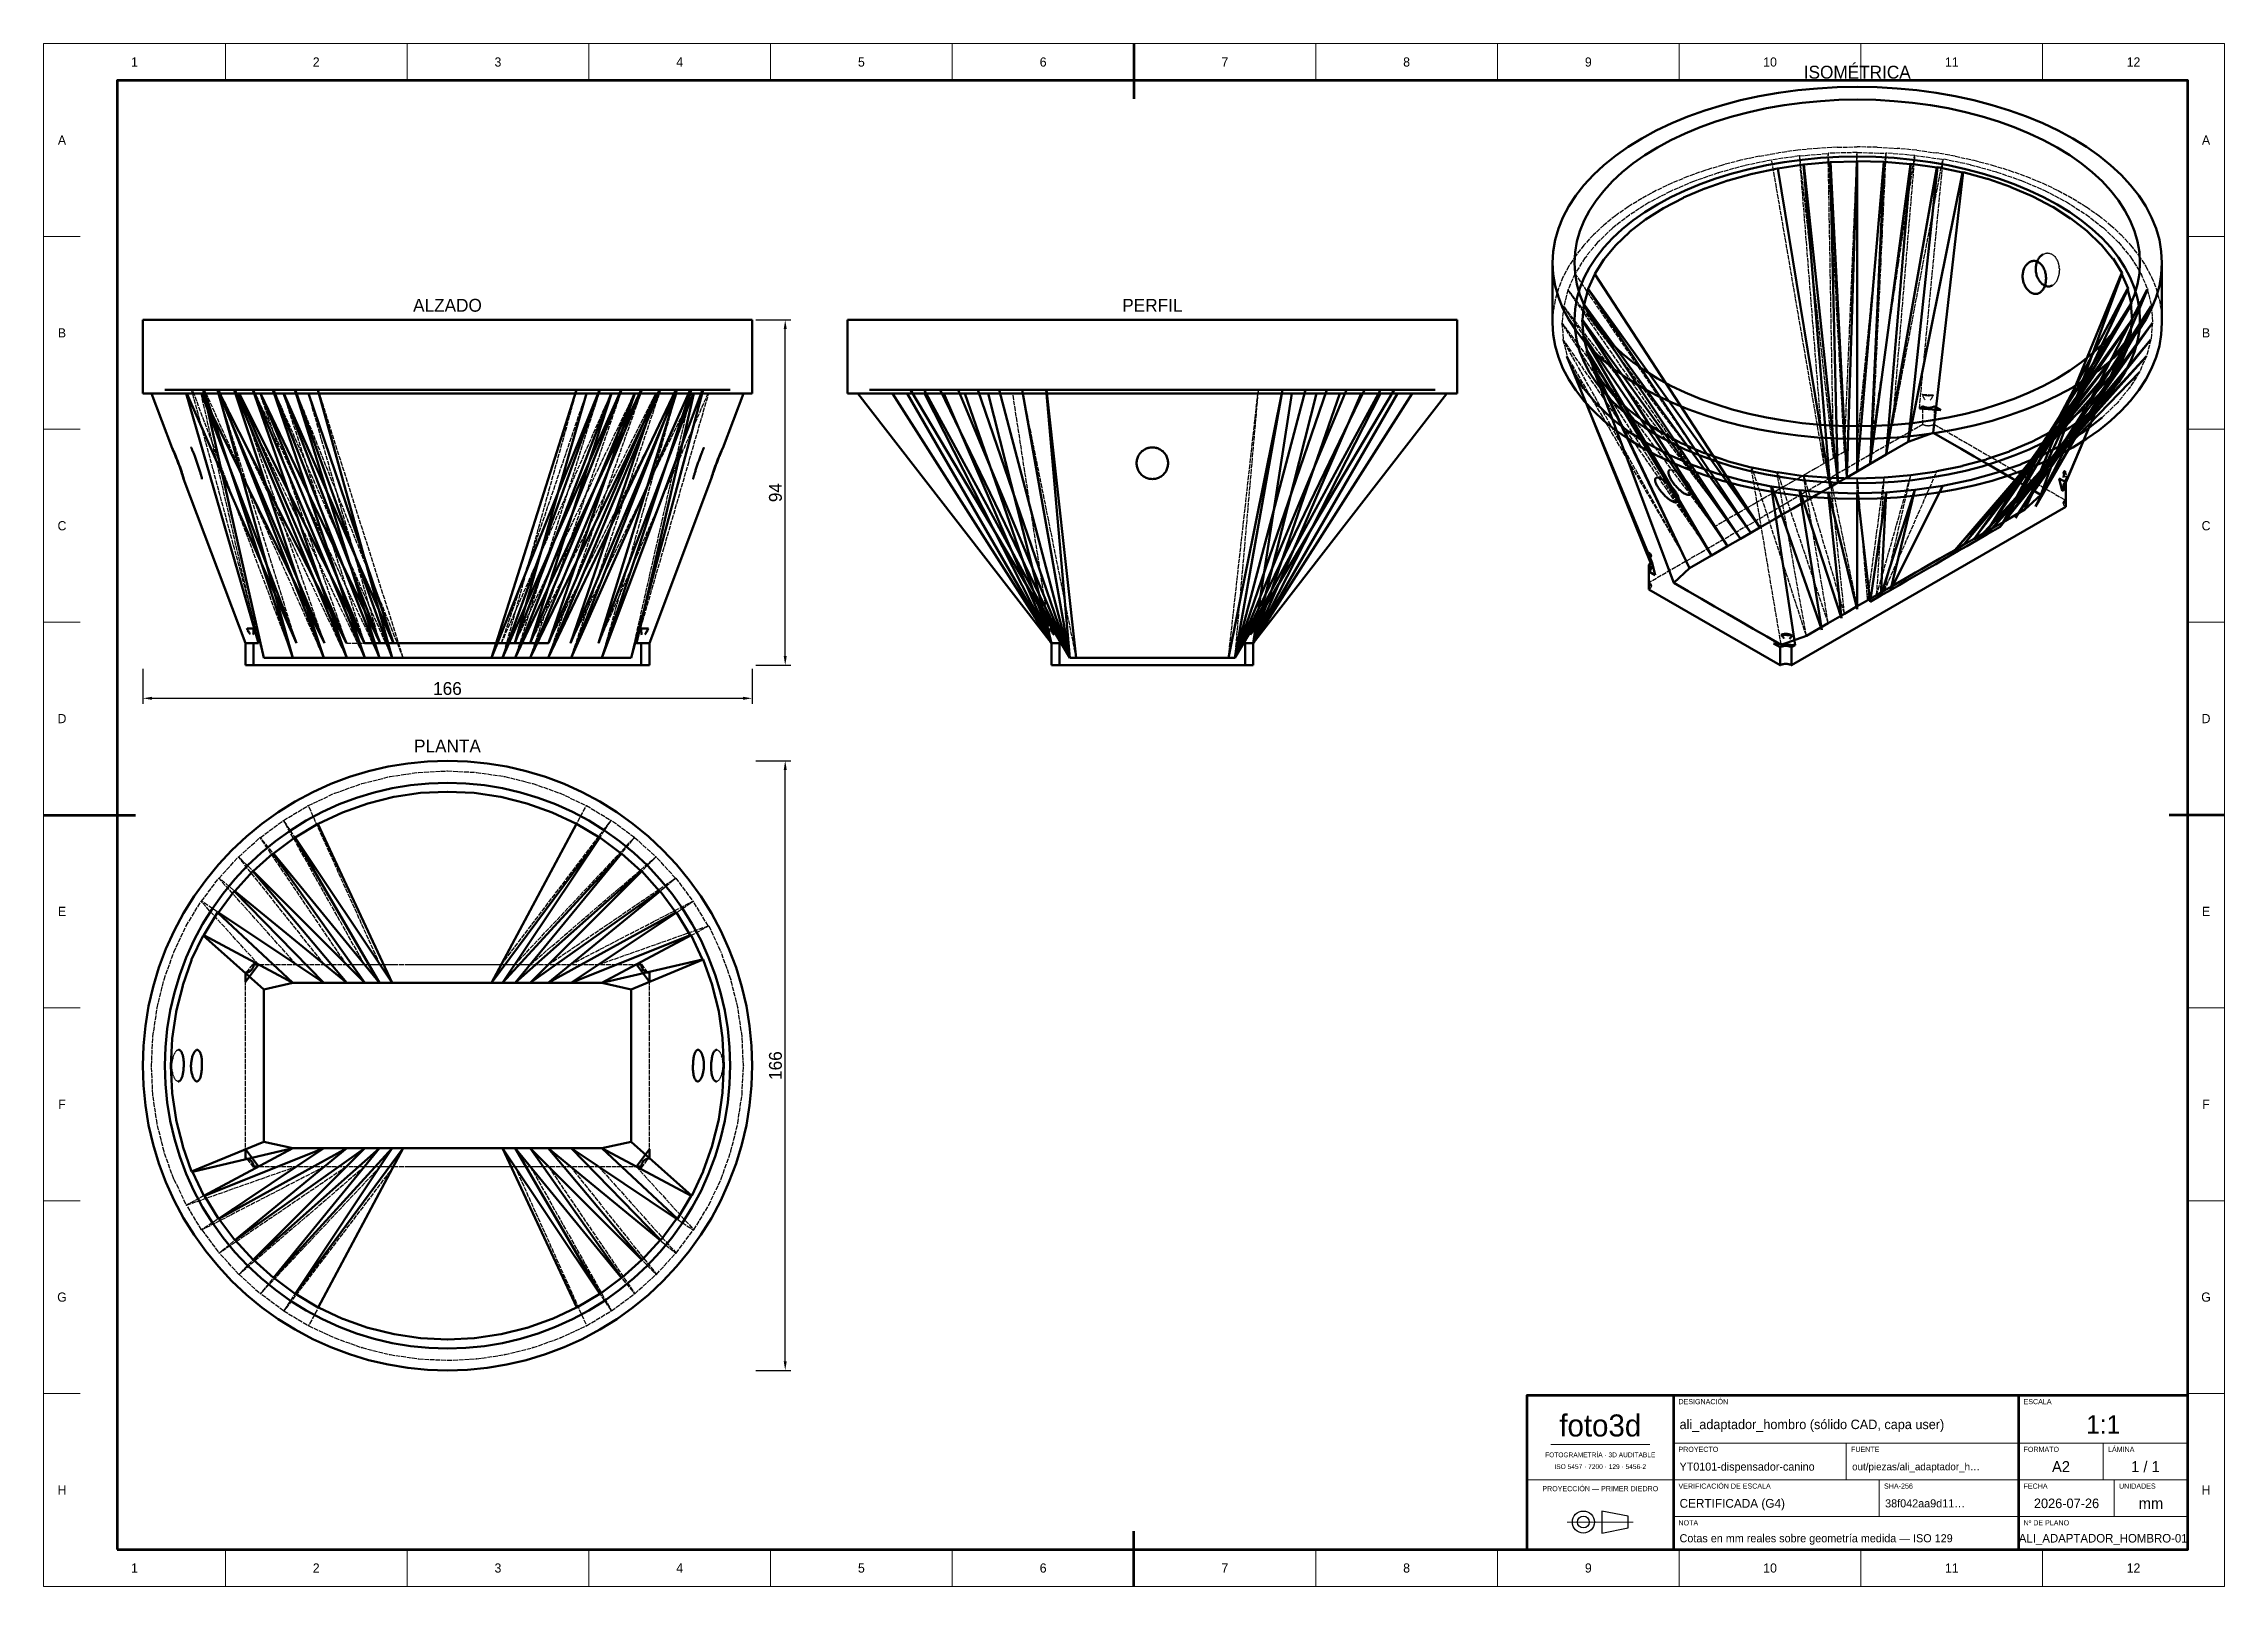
# Model space of a CAD drawing. Header units: millimetres. Extents: x 0 to 594, y 0 to 420.
import ezdxf
from ezdxf.enums import TextEntityAlignment as Align

# ---------------------------------------------------------------- set-up
doc = ezdxf.new("R2010")
doc.units = ezdxf.units.MM
doc.linetypes.add('DASHED', pattern=[1.524, 1.27, -0.254])
for name, color, linetype, lineweight in [('COTAS', 7, 'CONTINUOUS', 25), ('FINA', 7, 'CONTINUOUS', 18), ('NORMA', 7, 'CONTINUOUS', 70), ('OCULTA', 8, 'DASHED', 25), ('TEXTO', 7, 'CONTINUOUS', 25), ('VISIBLE', 7, 'CONTINUOUS', 50)]:
    doc.layers.add(name, color=color, linetype=linetype, lineweight=lineweight)
doc.dimstyles.new('F3D_1000', dxfattribs={"dimtxt": 3.5, "dimasz": 2.5, "dimexe": 1.5, "dimexo": 1, "dimgap": 0.9, "dimtad": 1, "dimdec": 1, "dimdsep": 46, "dimcen": 2.5, "dimazin": 3, "dimtfac": 1, "dimtmove": 0, "dimatfit": 3})

msp = doc.modelspace()

# ---------------------------------------------------------------- texts
at = {"layer": 'TEXTO'}
for s, height, p in [('1', 2.5, (24.75, 415)), ('2', 2.5, (74.25, 415)), ('3', 2.5, (123.75, 415)), ('4', 2.5, (173.25, 415)), ('5', 2.5, (222.75, 415)), ('6', 2.5, (272.25, 415)), ('7', 2.5, (321.75, 415)), ('8', 2.5, (371.25, 415)), ('9', 2.5, (420.75, 415)), ('10', 2.5, (470.25, 415)), ('11', 2.5, (519.75, 415)), ('12', 2.5, (569.25, 415)), ('ISOMÉTRICA', 3.5, (494, 412.23)), ('A', 2.5, (5, 393.75)), ('A', 2.5, (589, 393.75)), ('ALZADO', 3.5, (110, 348.77)), ('PERFIL', 3.5, (302, 348.77)), ('B', 2.5, (5, 341.25)), ('B', 2.5, (589, 341.25)), ('C', 2.5, (5, 288.75)), ('C', 2.5, (589, 288.75)), ('D', 2.5, (5, 236.25)), ('D', 2.5, (589, 236.25)), ('PLANTA', 3.5, (110, 228.77)), ('E', 2.5, (5, 183.75)), ('E', 2.5, (589, 183.75)), ('F', 2.5, (5, 131.25)), ('F', 2.5, (589, 131.25)), ('G', 2.5, (5, 78.75)), ('G', 2.5, (589, 78.75)), ('foto3d', 6, (424, 43.8)), ('1:1', 5, (561, 44.1)), ('FOTOGRAMETRÍA · 3D AUDITABLE', 1.3, (424, 35.8)), ('ISO 5457 · 7200 · 129 · 5456-2', 1.3, (424, 32.6)), ('A2', 3, (549.5, 32.6)), ('1 / 1', 3, (572.5, 32.6)), ('H', 2.5, (5, 26.25)), ('PROYECCIÓN — PRIMER DIEDRO', 1.4, (424, 26.6)), ('2026-07-26', 2.6, (551, 22.6)), ('H', 2.5, (589, 26.25)), ('mm', 3, (574, 22.6)), ('ALI_ADAPTADOR_HOMBRO-01', 2.3261, (561, 13.1)), ('1', 2.5, (24.75, 5)), ('2', 2.5, (74.25, 5)), ('3', 2.5, (123.75, 5)), ('4', 2.5, (173.25, 5)), ('5', 2.5, (222.75, 5)), ('6', 2.5, (272.25, 5)), ('7', 2.5, (321.75, 5)), ('8', 2.5, (371.25, 5)), ('9', 2.5, (420.75, 5)), ('10', 2.5, (470.25, 5)), ('11', 2.5, (519.75, 5)), ('12', 2.5, (569.25, 5))]:
    msp.add_text(s, height=height, dxfattribs=at).set_placement(p, align=Align.MIDDLE_CENTER)
for s, p in [('DESIGNACIÓN', (445.3, 49.6)), ('ESCALA', (539.3, 49.6)), ('PROYECTO', (445.3, 36.6)), ('FUENTE', (492.3, 36.6)), ('FORMATO', (539.3, 36.6)), ('LÁMINA', (562.3, 36.6)), ('VERIFICACIÓN DE ESCALA', (445.3, 26.6)), ('SHA-256', (501.3, 26.6)), ('FECHA', (539.3, 26.6)), ('UNIDADES', (565.3, 26.6)), ('NOTA', (445.3, 16.6)), ('Nº DE PLANO', (539.3, 16.6))]:
    msp.add_text(s, height=1.4, dxfattribs=at).set_placement(p)
for s, height, p in [('ali_adaptador_hombro (sólido CAD, capa user)', 2.5795, (445.6, 44.1)), ('YT0101-dispensador-canino', 2.19, (445.6, 32.6)), ('out/piezas/ali_adaptador_h…', 2, (492.6, 32.6)), ('CERTIFICADA (G4)', 2.4, (445.6, 22.6)), ('38f042aa9d11…', 2.2, (501.6, 22.6)), ('Cotas en mm reales sobre geometría medida — ISO 129', 2.2, (445.6, 13.1))]:
    msp.add_text(s, height=height, dxfattribs=at).set_placement(p, align=Align.MIDDLE_LEFT)

# ---------------------------------------------------------------- dimensions: what is measured, and where the dimension line sits
at = {"layer": 'COTAS'}
for base, p1, p2 in [((202, 250.77), (193, 250.77), (193, 344.77)), ((202, 58.77), (193, 58.77), (193, 224.77))]:
    msp.add_linear_dim(base=base, p1=p1, p2=p2, angle=90, dimstyle='F3D_1000', dxfattribs=at).render()
msp.add_linear_dim(base=(27, 241.77), p1=(27, 250.77), p2=(193, 250.77), dimstyle='F3D_1000', dxfattribs=at).render()

# ---------------------------------------------------------------- linework, layer by layer
at = {"layer": 'FINA'}
for p, q in [((49.5, 410), (49.5, 420)), ((99, 410), (99, 420)), ((148.5, 410), (148.5, 420)), ((198, 410), (198, 420)), ((247.5, 410), (247.5, 420)), ((297, 410), (297, 420)), ((346.5, 410), (346.5, 420)), ((396, 410), (396, 420)), ((445.5, 410), (445.5, 420)), ((495, 410), (495, 420)), ((544.5, 410), (544.5, 420)), ((0, 367.5), (10, 367.5)), ((584, 367.5), (594, 367.5)), ((0, 315), (10, 315)), ((584, 315), (594, 315)), ((0, 262.5), (10, 262.5)), ((584, 262.5), (594, 262.5)), ((0, 210), (10, 210)), ((584, 210), (594, 210)), ((0, 157.5), (10, 157.5)), ((584, 157.5), (594, 157.5)), ((0, 105), (10, 105)), ((584, 105), (594, 105)), ((0, 52.5), (10, 52.5)), ((584, 52.5), (594, 52.5)), ((410.5, 38.6), (437.5, 38.6)), ((444, 39), (538, 39)), ((491, 29), (491, 39)), ((538, 39), (584, 39)), ((561, 29), (561, 39)), ((404, 29), (444, 29)), ((444, 29), (538, 29)), ((500, 19), (500, 29)), ((538, 29), (584, 29)), ((564, 19), (564, 29)), ((444, 19), (538, 19)), ((538, 19), (584, 19)), ((415.03, 17.5), (432.97, 17.5)), ((49.5, 0), (49.5, 10)), ((99, 0), (99, 10)), ((148.5, 0), (148.5, 10)), ((198, 0), (198, 10)), ((247.5, 0), (247.5, 10)), ((297, 0), (297, 10)), ((346.5, 0), (346.5, 10)), ((396, 0), (396, 10)), ((445.5, 0), (445.5, 10)), ((495, 0), (495, 10)), ((544.5, 0), (544.5, 10))]:
    msp.add_line(p, q, dxfattribs=at)
msp.add_lwpolyline([(0, 0), (594, 0), (594, 420), (0, 420)], close=True, dxfattribs=at)
at = {"layer": 'NORMA'}
for p, q in [((297, 420), (297, 405)), ((0, 210), (25, 210)), ((594, 210), (579, 210)), ((444, 10), (444, 52)), ((538, 10), (538, 52)), ((297, 0), (297, 15))]:
    msp.add_line(p, q, dxfattribs=at)
for points in [[(20, 10), (584, 10), (584, 410), (20, 410)], [(404, 10), (584, 10), (584, 52), (404, 52)]]:
    msp.add_lwpolyline(points, close=True, dxfattribs=at)
at = {"layer": 'OCULTA'}
for p, q in [((457.29, 386.95), (452.5, 385.48)), ((463.26, 386.77), (456.17, 384.83)), ((462.24, 388.25), (457.29, 386.95)), ((467.32, 389.35), (462.24, 388.25)), ((463.26, 386.77), (463.29, 386.79)), ((470.66, 388.31), (463.29, 386.79)), ((467.32, 389.35), (472.52, 390.26)), ((470.66, 388.31), (470.7, 388.33)), ((478.3, 389.43), (470.7, 388.33)), ((484.95, 305.68), (470.7, 388.33)), ((477.81, 390.98), (472.52, 390.26)), ((483.17, 391.49), (477.81, 390.98)), ((478.33, 389.45), (478.3, 389.43)), ((484.95, 305.68), (478.3, 389.43)), ((478.33, 389.45), (486.08, 390.11)), ((487.55, 307.18), (478.33, 389.45)), ((488.57, 391.79), (483.17, 391.49)), ((486.08, 390.11), (486.13, 390.14)), ((487.55, 307.18), (486.08, 390.11)), ((493.95, 390.36), (486.13, 390.14)), ((490.51, 308.9), (486.13, 390.14)), ((488.57, 391.79), (494, 391.9)), ((490.51, 308.9), (493.95, 390.36)), ((493.95, 390.36), (494, 390.39)), ((499.43, 391.79), (494, 391.9)), ((494, 310.91), (494, 390.39)), ((494, 390.39), (501.82, 390.17)), ((494, 310.91), (501.82, 390.17)), ((498.25, 313.36), (501.89, 390.2)), ((498.25, 313.36), (509.63, 389.54)), ((499.43, 391.79), (504.83, 391.49)), ((501.82, 390.17), (501.89, 390.2)), ((509.63, 389.54), (501.89, 390.2)), ((503.66, 316.48), (509.71, 389.58)), ((503.66, 316.48), (517.31, 388.49)), ((510.19, 390.98), (504.83, 391.49)), ((509.71, 389.58), (509.63, 389.54)), ((509.71, 389.58), (517.31, 388.49)), ((510.19, 390.98), (515.48, 390.26)), ((510.93, 320.69), (517.42, 388.55)), ((520.68, 389.35), (515.48, 390.26)), ((517.42, 388.55), (517.31, 388.49)), ((524.79, 387.02), (517.42, 388.55)), ((520.68, 389.35), (525.76, 388.25)), ((524.79, 387.02), (524.88, 387.02)), ((524.88, 387.02), (531.96, 385.08)), ((525.76, 388.25), (530.71, 386.95)), ((530.71, 386.95), (535.5, 385.48)), ((443.47, 381.99), (439.27, 380)), ((449.4, 382.48), (443.1, 379.78)), ((447.89, 383.82), (443.47, 381.99)), ((452.5, 385.48), (447.89, 383.82)), ((449.4, 382.48), (449.43, 382.49)), ((456.14, 384.82), (449.43, 382.49)), ((456.14, 384.82), (456.17, 384.83)), ((531.96, 385.08), (532.02, 385.05)), ((532.02, 385.05), (538.74, 382.72)), ((535.5, 385.48), (540.11, 383.82)), ((538.74, 382.72), (538.8, 382.69)), ((538.8, 382.69), (545.09, 379.99)), ((540.11, 383.82), (544.53, 381.99)), ((544.53, 381.99), (548.73, 380)), ((431.6, 375.57), (428.15, 373.15)), ((435.31, 377.86), (431.6, 375.57)), ((437.24, 376.71), (431.98, 373.36)), ((439.27, 380), (435.31, 377.86)), ((437.27, 376.73), (437.24, 376.71)), ((443.08, 379.77), (437.27, 376.73)), ((443.1, 379.78), (443.08, 379.77)), ((545.09, 379.99), (545.15, 379.96)), ((545.15, 379.96), (550.95, 376.92)), ((548.73, 380), (552.69, 377.86)), ((550.95, 376.92), (551.01, 376.89)), ((551.01, 376.89), (556.27, 373.54)), ((552.69, 377.86), (556.4, 375.57)), ((556.4, 375.57), (559.85, 373.15)), ((424.99, 370.6), (422.12, 367.94)), ((427.26, 369.69), (423.23, 365.82)), ((428.15, 373.15), (424.99, 370.6)), ((427.26, 369.69), (427.29, 369.71)), ((431.96, 373.34), (427.29, 369.71)), ((431.96, 373.34), (431.98, 373.36)), ((556.27, 373.54), (556.33, 373.51)), ((556.33, 373.51), (560.99, 369.87)), ((559.85, 373.15), (563.01, 370.6)), ((560.99, 369.87), (561.05, 369.84)), ((561.05, 369.84), (565.08, 365.96)), ((563.01, 370.6), (565.88, 367.94)), ((419.56, 365.17), (417.32, 362.31)), ((422.12, 367.94), (419.56, 365.17)), ((423.2, 365.8), (419.85, 361.71)), ((423.2, 365.8), (423.23, 365.82)), ((544.75, 362.72), (544.55, 362.61)), ((544.75, 362.72), (544.96, 362.81)), ((544.96, 362.81), (545.17, 362.88)), ((545.17, 362.88), (545.39, 362.93)), ((545.39, 362.93), (545.61, 362.96)), ((545.83, 362.97), (545.61, 362.96)), ((545.83, 362.97), (546.05, 362.97)), ((546.05, 362.97), (546.16, 362.95)), ((546.16, 362.95), (546.27, 362.94)), ((546.27, 362.94), (546.48, 362.89)), ((546.48, 362.89), (546.69, 362.82)), ((546.69, 362.82), (546.89, 362.73)), ((546.89, 362.73), (547.09, 362.63)), ((547.09, 362.63), (547.28, 362.5)), ((547.28, 362.5), (547.46, 362.35)), ((547.46, 362.35), (547.63, 362.19)), ((565.08, 365.96), (565.13, 365.93)), ((565.13, 365.93), (568.48, 361.84)), ((565.88, 367.94), (568.44, 365.17)), ((568.44, 365.17), (570.68, 362.31)), ((415.4, 359.38), (413.83, 356.38)), ((417.14, 357.41), (415.24, 353.02)), ((417.32, 362.31), (415.4, 359.38)), ((417.14, 357.41), (417.18, 357.43)), ((461.56, 292.18), (417.14, 357.41)), ((419.82, 361.69), (417.18, 357.43)), ((419.82, 361.69), (419.85, 361.71)), ((547.63, 362.19), (547.8, 362.01)), ((547.8, 362.01), (547.96, 361.81)), ((547.96, 361.81), (548.11, 361.6)), ((548.25, 361.38), (548.11, 361.6)), ((548.38, 361.15), (548.25, 361.38)), ((548.38, 361.15), (548.51, 360.9)), ((548.51, 360.9), (548.62, 360.64)), ((548.62, 360.64), (548.71, 360.38)), ((548.71, 360.38), (548.8, 360.1)), ((548.76, 356.34), (548.84, 356.61)), ((548.88, 359.82), (548.8, 360.1)), ((548.84, 356.61), (548.91, 356.89)), ((548.88, 359.82), (548.94, 359.53)), ((548.91, 356.89), (548.96, 357.17)), ((548.94, 359.53), (548.99, 359.24)), ((548.96, 357.17), (549.01, 357.46)), ((549.02, 358.95), (548.99, 359.24)), ((549.04, 357.76), (549.01, 357.46)), ((549.05, 358.65), (549.02, 358.95)), ((549.04, 357.76), (549.05, 358.05)), ((549.05, 358.65), (549.06, 358.35)), ((549.05, 358.05), (549.06, 358.35)), ((568.48, 361.84), (568.55, 361.8)), ((568.55, 361.8), (571.19, 357.55)), ((570.68, 362.31), (572.6, 359.38)), ((571.19, 357.55), (571.2, 357.5)), ((571.2, 357.5), (573.1, 353.11)), ((572.6, 359.38), (574.17, 356.38)), ((412.59, 353.33), (411.71, 350.23)), ((413.83, 356.38), (412.59, 353.33)), ((415.19, 353), (414.05, 348.52)), ((415.19, 353), (415.24, 353.02)), ((458.6, 290.47), (415.19, 353)), ((461.56, 292.18), (415.24, 353.02)), ((547.18, 354.2), (547.37, 354.32)), ((547.37, 354.32), (547.54, 354.45)), ((547.54, 354.45), (547.71, 354.61)), ((547.71, 354.61), (547.88, 354.77)), ((547.88, 354.77), (548.03, 354.96)), ((548.18, 355.16), (548.03, 354.96)), ((548.18, 355.16), (548.32, 355.37)), ((548.32, 355.37), (548.44, 355.6)), ((548.44, 355.6), (548.56, 355.83)), ((548.56, 355.83), (548.66, 356.08)), ((548.66, 356.08), (548.76, 356.34)), ((573, 353.05), (574.15, 348.57)), ((574.17, 356.38), (575.41, 353.33)), ((575.41, 353.33), (576.29, 350.23)), ((27, 344.77), (27.18, 344.77)), ((27.18, 344.77), (27.71, 344.77)), ((27.71, 344.77), (28.59, 344.77)), ((28.59, 344.77), (29.83, 344.77)), ((29.83, 344.77), (31.4, 344.77)), ((31.4, 344.77), (33.32, 344.77)), ((33.16, 344.77), (33, 344.77)), ((33.66, 344.77), (33.16, 344.77)), ((33.32, 344.77), (35.56, 344.77)), ((34.48, 344.77), (33.66, 344.77)), ((35.62, 344.77), (34.48, 344.77)), ((35.56, 344.77), (38.12, 344.77)), ((37.09, 344.77), (35.62, 344.77)), ((37.09, 344.77), (38.86, 344.77)), ((38.12, 344.77), (40.99, 344.77)), ((40.94, 344.77), (38.86, 344.77)), ((40.94, 344.77), (43.32, 344.77)), ((40.99, 344.77), (44.15, 344.77)), ((45.98, 344.77), (43.32, 344.77)), ((44.15, 344.77), (47.6, 344.77)), ((45.98, 344.77), (48.91, 344.77)), ((47.6, 344.77), (51.31, 344.77)), ((48.91, 344.77), (52.11, 344.77)), ((51.31, 344.77), (55.27, 344.77)), ((55.55, 344.77), (52.11, 344.77)), ((55.27, 344.77), (59.47, 344.77)), ((55.55, 344.77), (59.23, 344.77)), ((59.23, 344.77), (63.13, 344.77)), ((59.47, 344.77), (63.89, 344.77)), ((67.22, 344.77), (63.13, 344.77)), ((63.89, 344.77), (68.5, 344.77)), ((67.22, 344.77), (71.5, 344.77)), ((68.5, 344.77), (73.29, 344.77)), ((71.5, 344.77), (75.94, 344.77)), ((73.29, 344.77), (78.24, 344.77)), ((75.94, 344.77), (80.53, 344.77)), ((78.24, 344.77), (83.32, 344.77)), ((85.25, 344.77), (80.53, 344.77)), ((83.32, 344.77), (88.52, 344.77)), ((85.25, 344.77), (90.07, 344.77)), ((88.52, 344.77), (93.81, 344.77)), ((90.07, 344.77), (94.98, 344.77)), ((93.81, 344.77), (99.17, 344.77)), ((94.98, 344.77), (99.95, 344.77)), ((99.17, 344.77), (104.57, 344.77)), ((99.95, 344.77), (104.96, 344.77)), ((104.57, 344.77), (110, 344.77)), ((104.96, 344.77), (110, 344.77)), ((110, 344.77), (115.04, 344.77)), ((110, 344.77), (115.43, 344.77)), ((115.04, 344.77), (120.05, 344.77)), ((115.43, 344.77), (120.83, 344.77)), ((120.05, 344.77), (125.02, 344.77)), ((120.83, 344.77), (126.19, 344.77)), ((125.02, 344.77), (129.93, 344.77)), ((126.19, 344.77), (131.48, 344.77)), ((129.93, 344.77), (134.75, 344.77)), ((131.48, 344.77), (136.68, 344.77)), ((134.75, 344.77), (139.47, 344.77)), ((136.68, 344.77), (141.76, 344.77)), ((139.47, 344.77), (144.06, 344.77)), ((141.76, 344.77), (146.71, 344.77)), ((144.06, 344.77), (148.5, 344.77)), ((146.71, 344.77), (151.5, 344.77)), ((148.5, 344.77), (152.78, 344.77)), ((151.5, 344.77), (156.11, 344.77)), ((152.78, 344.77), (156.87, 344.77)), ((156.11, 344.77), (160.53, 344.77)), ((156.87, 344.77), (160.77, 344.77)), ((160.53, 344.77), (164.73, 344.77)), ((160.77, 344.77), (164.45, 344.77)), ((164.45, 344.77), (167.89, 344.77)), ((168.69, 344.77), (164.73, 344.77)), ((167.89, 344.77), (171.09, 344.77)), ((168.69, 344.77), (172.4, 344.77)), ((171.09, 344.77), (174.02, 344.77)), ((175.85, 344.77), (172.4, 344.77)), ((174.02, 344.77), (176.68, 344.77)), ((175.85, 344.77), (179.01, 344.77)), ((176.68, 344.77), (179.06, 344.77)), ((179.01, 344.77), (181.88, 344.77)), ((179.06, 344.77), (181.14, 344.77)), ((181.14, 344.77), (182.91, 344.77)), ((184.44, 344.77), (181.88, 344.77)), ((182.91, 344.77), (184.38, 344.77)), ((184.38, 344.77), (185.52, 344.77)), ((186.68, 344.77), (184.44, 344.77)), ((185.52, 344.77), (186.34, 344.77)), ((186.34, 344.77), (186.84, 344.77)), ((188.6, 344.77), (186.68, 344.77)), ((186.84, 344.77), (187, 344.77)), ((190.17, 344.77), (188.6, 344.77)), ((191.41, 344.77), (190.17, 344.77)), ((192.29, 344.77), (191.41, 344.77)), ((192.82, 344.77), (192.29, 344.77)), ((193, 344.77), (192.82, 344.77)), ((219, 344.77), (219.18, 344.77)), ((219.18, 344.77), (219.71, 344.77)), ((219.71, 344.77), (220.59, 344.77)), ((220.59, 344.77), (221.83, 344.77)), ((221.83, 344.77), (223.4, 344.77)), ((223.4, 344.77), (225.32, 344.77)), ((225.16, 344.77), (225, 344.77)), ((225.66, 344.77), (225.16, 344.77)), ((225.32, 344.77), (227.56, 344.77)), ((226.48, 344.77), (225.66, 344.77)), ((227.62, 344.77), (226.48, 344.77)), ((227.56, 344.77), (230.12, 344.77)), ((229.09, 344.77), (227.62, 344.77)), ((230.86, 344.77), (229.09, 344.77)), ((230.12, 344.77), (232.99, 344.77)), ((232.94, 344.77), (230.86, 344.77)), ((235.32, 344.77), (232.94, 344.77)), ((232.99, 344.77), (236.15, 344.77)), ((237.98, 344.77), (235.32, 344.77)), ((236.15, 344.77), (239.6, 344.77)), ((240.91, 344.77), (237.98, 344.77)), ((243.31, 344.77), (239.6, 344.77)), ((244.11, 344.77), (240.91, 344.77)), ((243.31, 344.77), (247.27, 344.77)), ((247.55, 344.77), (244.11, 344.77)), ((251.47, 344.77), (247.27, 344.77)), ((251.23, 344.77), (247.55, 344.77)), ((255.13, 344.77), (251.23, 344.77)), ((251.47, 344.77), (255.89, 344.77)), ((259.22, 344.77), (255.13, 344.77)), ((255.89, 344.77), (260.5, 344.77)), ((263.5, 344.77), (259.22, 344.77)), ((265.29, 344.77), (260.5, 344.77)), ((267.94, 344.77), (263.5, 344.77)), ((270.24, 344.77), (265.29, 344.77)), ((272.53, 344.77), (267.94, 344.77)), ((275.32, 344.77), (270.24, 344.77)), ((277.25, 344.77), (272.53, 344.77)), ((280.52, 344.77), (275.32, 344.77)), ((282.07, 344.77), (277.25, 344.77)), ((285.81, 344.77), (280.52, 344.77)), ((286.98, 344.77), (282.07, 344.77)), ((291.17, 344.77), (285.81, 344.77)), ((291.95, 344.77), (286.98, 344.77)), ((296.57, 344.77), (291.17, 344.77)), ((296.96, 344.77), (291.95, 344.77)), ((302, 344.77), (296.57, 344.77)), ((302, 344.77), (296.96, 344.77)), ((307.04, 344.77), (302, 344.77)), ((307.43, 344.77), (302, 344.77)), ((312.05, 344.77), (307.04, 344.77)), ((312.83, 344.77), (307.43, 344.77)), ((317.02, 344.77), (312.05, 344.77)), ((318.19, 344.77), (312.83, 344.77)), ((321.93, 344.77), (317.02, 344.77)), ((323.48, 344.77), (318.19, 344.77)), ((326.75, 344.77), (321.93, 344.77)), ((328.68, 344.77), (323.48, 344.77)), ((326.75, 344.77), (331.47, 344.77)), ((333.76, 344.77), (328.68, 344.77)), ((336.06, 344.77), (331.47, 344.77)), ((338.71, 344.77), (333.76, 344.77)), ((336.06, 344.77), (340.5, 344.77)), ((343.5, 344.77), (338.71, 344.77)), ((344.78, 344.77), (340.5, 344.77)), ((348.11, 344.77), (343.5, 344.77)), ((344.78, 344.77), (348.87, 344.77)), ((352.53, 344.77), (348.11, 344.77)), ((348.87, 344.77), (352.77, 344.77)), ((356.73, 344.77), (352.53, 344.77)), ((356.45, 344.77), (352.77, 344.77)), ((356.45, 344.77), (359.89, 344.77)), ((360.69, 344.77), (356.73, 344.77)), ((359.89, 344.77), (363.09, 344.77)), ((364.4, 344.77), (360.69, 344.77)), ((366.02, 344.77), (363.09, 344.77)), ((367.85, 344.77), (364.4, 344.77)), ((366.02, 344.77), (368.68, 344.77)), ((371.01, 344.77), (367.85, 344.77)), ((368.68, 344.77), (371.06, 344.77)), ((373.88, 344.77), (371.01, 344.77)), ((371.06, 344.77), (373.14, 344.77)), ((374.91, 344.77), (373.14, 344.77)), ((376.44, 344.77), (373.88, 344.77)), ((374.91, 344.77), (376.38, 344.77)), ((376.38, 344.77), (377.52, 344.77)), ((378.68, 344.77), (376.44, 344.77)), ((377.52, 344.77), (378.34, 344.77)), ((378.34, 344.77), (378.84, 344.77)), ((380.6, 344.77), (378.68, 344.77)), ((378.84, 344.77), (379, 344.77)), ((382.17, 344.77), (380.6, 344.77)), ((383.41, 344.77), (382.17, 344.77)), ((384.29, 344.77), (383.41, 344.77)), ((384.82, 344.77), (384.29, 344.77)), ((385, 344.77), (384.82, 344.77)), ((411.18, 347.11), (411, 343.98)), ((411.71, 350.23), (411.18, 347.11)), ((413.99, 348.49), (413.61, 343.98)), ((413.99, 348.49), (414.05, 348.52)), ((455.11, 288.45), (413.99, 348.49)), ((458.6, 290.47), (414.05, 348.52)), ((574.07, 348.53), (574.45, 344.01)), ((576.29, 350.23), (576.82, 347.11)), ((576.82, 347.11), (577, 343.98)), ((413.61, 343.98), (413.55, 343.94)), ((450.86, 286), (413.55, 343.94)), ((413.55, 343.94), (413.93, 339.42)), ((455.11, 288.45), (413.61, 343.98)), ((413.93, 339.42), (413.85, 339.38)), ((445.45, 282.88), (413.85, 339.38)), ((413.85, 339.38), (415, 334.9)), ((450.86, 286), (413.93, 339.42)), ((573.95, 339.43), (572.81, 334.96)), ((574.39, 343.98), (574.01, 339.46)), ((415, 334.9), (414.9, 334.84)), ((445.45, 282.88), (415, 334.9)), ((572.76, 334.93), (570.86, 330.54)), ((416.8, 330.46), (416.81, 330.41)), ((570.82, 330.52), (568.18, 326.26)), ((27, 324.77), (27.18, 324.77)), ((27.18, 324.77), (27.71, 324.77)), ((27.71, 324.77), (28.59, 324.77)), ((28.59, 324.77), (29.83, 324.77)), ((29.38, 324.77), (29.38, 324.77)), ((29.38, 324.77), (29.76, 324.77)), ((29.76, 324.77), (29.76, 324.77)), ((29.76, 324.77), (29.76, 324.77)), ((29.76, 324.77), (30.91, 324.77)), ((29.83, 324.77), (31.4, 324.77)), ((30.91, 324.77), (30.91, 324.77)), ((30.91, 324.77), (30.91, 324.77)), ((30.91, 324.77), (32.81, 324.77)), ((31.4, 324.77), (33.32, 324.77)), ((32.81, 324.77), (32.81, 324.77)), ((32.81, 324.77), (32.81, 324.77)), ((32.81, 324.77), (35.45, 324.77)), ((33.16, 325.77), (33, 325.77)), ((33.66, 325.77), (33.16, 325.77)), ((33.32, 324.77), (35.56, 324.77)), ((34.48, 325.77), (33.66, 325.77)), ((35.62, 325.77), (34.48, 325.77)), ((35.05, 325.77), (34.69, 325.77)), ((34.69, 325.77), (34.69, 325.77)), ((36.11, 325.77), (35.05, 325.77)), ((35.05, 325.77), (35.05, 325.77)), ((35.05, 325.77), (35.05, 325.77)), ((35.45, 324.77), (35.45, 324.77)), ((35.45, 324.77), (38.8, 324.77)), ((35.56, 324.77), (38.12, 324.77)), ((37.09, 325.77), (35.62, 325.77)), ((37.88, 325.77), (36.11, 325.77)), ((36.11, 325.77), (36.11, 325.77)), ((36.11, 325.77), (36.11, 325.77)), ((37.09, 325.77), (38.86, 325.77)), ((40.32, 325.77), (37.88, 325.77)), ((37.88, 325.77), (37.88, 325.77)), ((37.88, 325.77), (37.88, 325.77)), ((38.12, 324.77), (40.99, 324.77)), ((38.8, 324.77), (38.85, 324.77)), ((38.85, 324.77), (42.88, 324.77)), ((40.94, 325.77), (38.86, 325.77)), ((60, 252.77), (40.32, 325.77)), ((40.32, 325.77), (40.54, 325.77)), ((40.32, 325.77), (40.32, 325.77)), ((67.91, 252.77), (40.54, 325.77)), ((43.64, 325.77), (40.54, 325.77)), ((40.94, 325.77), (43.32, 325.77)), ((40.99, 324.77), (44.15, 324.77)), ((58.55, 256.77), (42.88, 324.77)), ((42.88, 324.77), (43.03, 324.77)), ((68.84, 256.77), (43.03, 324.77)), ((43.03, 324.77), (47.7, 324.77)), ((45.98, 325.77), (43.32, 325.77)), ((67.91, 252.77), (43.64, 325.77)), ((43.64, 325.77), (43.86, 325.77)), ((76.33, 252.77), (43.86, 325.77)), ((47.6, 325.77), (43.86, 325.77)), ((44.15, 324.77), (47.6, 324.77)), ((45.98, 325.77), (48.91, 325.77)), ((76.33, 252.77), (47.6, 325.77)), ((47.6, 325.77), (47.76, 325.77)), ((47.6, 324.77), (51.31, 324.77)), ((68.84, 256.77), (47.7, 324.77)), ((47.7, 324.77), (47.81, 324.77)), ((82.58, 252.77), (47.76, 325.77)), ((52.09, 325.77), (47.76, 325.77)), ((76.49, 256.77), (47.81, 324.77)), ((47.81, 324.77), (53.07, 324.77)), ((48.91, 325.77), (52.11, 325.77)), ((51.31, 324.77), (55.27, 324.77)), ((82.58, 252.77), (52.09, 325.77)), ((52.09, 325.77), (52.22, 325.77)), ((55.55, 325.77), (52.11, 325.77)), ((87.5, 252.77), (52.22, 325.77)), ((57.09, 325.77), (52.22, 325.77)), ((76.49, 256.77), (53.07, 324.77)), ((53.07, 324.77), (53.16, 324.77)), ((82.5, 256.77), (53.16, 324.77)), ((53.16, 324.77), (58.96, 324.77)), ((55.27, 324.77), (59.47, 324.77)), ((55.55, 325.77), (59.23, 325.77)), ((87.5, 252.77), (57.09, 325.77)), ((57.09, 325.77), (57.2, 325.77)), ((91.53, 252.77), (57.2, 325.77)), ((57.2, 325.77), (62.58, 325.77)), ((82.5, 256.77), (58.96, 324.77)), ((58.96, 324.77), (59.03, 324.77)), ((87.43, 256.77), (59.03, 324.77)), ((59.03, 324.77), (65.32, 324.77)), ((59.23, 325.77), (63.13, 325.77)), ((59.47, 324.77), (63.89, 324.77)), ((91.53, 252.77), (62.58, 325.77)), ((62.58, 325.77), (62.67, 325.77)), ((94.97, 252.77), (62.67, 325.77)), ((62.67, 325.77), (68.5, 325.77)), ((67.22, 325.77), (63.13, 325.77)), ((63.89, 324.77), (68.5, 324.77)), ((87.43, 256.77), (65.32, 324.77)), ((65.32, 324.77), (65.38, 324.77)), ((91.63, 256.77), (65.38, 324.77)), ((65.38, 324.77), (72.1, 324.77)), ((67.22, 325.77), (71.5, 325.77)), ((94.97, 252.77), (68.5, 325.77)), ((68.5, 325.77), (68.58, 325.77)), ((68.5, 324.77), (73.29, 324.77)), ((97.97, 252.77), (68.58, 325.77)), ((74.81, 325.77), (68.58, 325.77)), ((71.5, 325.77), (75.94, 325.77)), ((91.63, 256.77), (72.1, 324.77)), ((72.1, 324.77), (72.16, 324.77)), ((72.16, 324.77), (79.24, 324.77)), ((73.29, 324.77), (78.24, 324.77)), ((97.97, 252.77), (74.81, 325.77)), ((74.81, 325.77), (74.88, 325.77)), ((74.88, 325.77), (81.44, 325.77)), ((75.94, 325.77), (80.53, 325.77)), ((78.24, 324.77), (83.32, 324.77)), ((79.24, 324.77), (79.29, 324.77)), ((79.29, 324.77), (86.66, 324.77)), ((85.25, 325.77), (80.53, 325.77)), ((81.44, 325.77), (81.51, 325.77)), ((81.51, 325.77), (88.34, 325.77)), ((83.32, 324.77), (88.52, 324.77)), ((85.25, 325.77), (90.07, 325.77)), ((86.66, 324.77), (86.71, 324.77)), ((86.71, 324.77), (94.31, 324.77)), ((88.41, 325.77), (88.34, 325.77)), ((88.41, 325.77), (95.45, 325.77)), ((88.52, 324.77), (93.81, 324.77)), ((90.07, 325.77), (94.98, 325.77)), ((93.81, 324.77), (99.17, 324.77)), ((94.31, 324.77), (94.35, 324.77)), ((94.35, 324.77), (102.1, 324.77)), ((94.98, 325.77), (99.95, 325.77)), ((95.51, 325.77), (95.45, 325.77)), ((95.51, 325.77), (102.69, 325.77)), ((99.17, 324.77), (104.57, 324.77)), ((99.95, 325.77), (104.96, 325.77)), ((102.1, 324.77), (102.14, 324.77)), ((102.14, 324.77), (109.96, 324.77)), ((102.69, 325.77), (102.75, 325.77)), ((102.75, 325.77), (110, 325.77)), ((104.57, 324.77), (110, 324.77)), ((104.96, 325.77), (110, 325.77)), ((109.96, 324.77), (110, 324.77)), ((110, 325.77), (110.06, 325.77)), ((110, 325.77), (115.04, 325.77)), ((110, 324.77), (115.43, 324.77)), ((110, 324.77), (117.82, 324.77)), ((110.06, 325.77), (117.31, 325.77)), ((115.04, 325.77), (120.05, 325.77)), ((115.43, 324.77), (120.83, 324.77)), ((117.37, 325.77), (117.31, 325.77)), ((117.37, 325.77), (124.55, 325.77)), ((117.82, 324.77), (117.86, 324.77)), ((117.86, 324.77), (125.61, 324.77)), ((120.05, 325.77), (125.02, 325.77)), ((120.83, 324.77), (126.19, 324.77)), ((124.55, 325.77), (124.61, 325.77)), ((124.61, 325.77), (131.66, 325.77)), ((124.7, 256.77), (147.84, 324.77)), ((124.7, 256.77), (154.56, 324.77)), ((125.02, 325.77), (129.93, 325.77)), ((125.03, 252.77), (145.27, 325.77)), ((125.03, 252.77), (151.5, 325.77)), ((125.61, 324.77), (125.65, 324.77)), ((125.65, 324.77), (133.25, 324.77)), ((126.19, 324.77), (131.48, 324.77)), ((128.37, 256.77), (160.91, 324.77)), ((128.37, 256.77), (154.62, 324.77)), ((128.47, 252.77), (151.59, 325.77)), ((128.47, 252.77), (157.42, 325.77)), ((129.93, 325.77), (134.75, 325.77)), ((131.48, 324.77), (136.68, 324.77)), ((131.66, 325.77), (131.72, 325.77)), ((131.72, 325.77), (138.56, 325.77)), ((132.5, 252.77), (157.53, 325.77)), ((132.5, 252.77), (162.91, 325.77)), ((132.57, 256.77), (160.97, 324.77)), ((132.57, 256.77), (166.77, 324.77)), ((133.25, 324.77), (133.29, 324.77)), ((133.29, 324.77), (140.67, 324.77)), ((134.75, 325.77), (139.47, 325.77)), ((136.68, 324.77), (141.76, 324.77)), ((137.42, 252.77), (163.04, 325.77)), ((137.42, 252.77), (167.91, 325.77)), ((137.5, 256.77), (172.1, 324.77)), ((137.5, 256.77), (166.84, 324.77)), ((138.63, 325.77), (138.56, 325.77)), ((138.63, 325.77), (145.19, 325.77)), ((139.47, 325.77), (144.06, 325.77)), ((140.67, 324.77), (140.71, 324.77)), ((140.71, 324.77), (147.79, 324.77)), ((141.76, 324.77), (146.71, 324.77)), ((143.51, 256.77), (172.19, 324.77)), ((143.51, 256.77), (176.86, 324.77)), ((143.67, 252.77), (168.08, 325.77)), ((143.67, 252.77), (172.4, 325.77)), ((144.06, 325.77), (148.5, 325.77)), ((145.27, 325.77), (145.19, 325.77)), ((145.27, 325.77), (151.5, 325.77)), ((146.71, 324.77), (151.5, 324.77)), ((147.79, 324.77), (147.84, 324.77)), ((147.84, 324.77), (154.56, 324.77)), ((148.5, 325.77), (152.78, 325.77)), ((151.16, 256.77), (181, 324.77)), ((151.16, 256.77), (176.97, 324.77)), ((151.5, 325.77), (151.59, 325.77)), ((151.5, 324.77), (156.11, 324.77)), ((151.59, 325.77), (157.42, 325.77)), ((152.09, 252.77), (172.63, 325.77)), ((152.09, 252.77), (176.36, 325.77)), ((152.78, 325.77), (156.87, 325.77)), ((154.56, 324.77), (154.62, 324.77)), ((160.91, 324.77), (154.62, 324.77)), ((156.11, 324.77), (160.53, 324.77)), ((156.87, 325.77), (160.77, 325.77)), ((157.42, 325.77), (157.53, 325.77)), ((157.53, 325.77), (162.91, 325.77)), ((160, 252.77), (176.57, 325.77)), ((160.53, 324.77), (164.73, 324.77)), ((160.77, 325.77), (164.45, 325.77)), ((160.91, 324.77), (160.97, 324.77)), ((160.97, 324.77), (166.77, 324.77)), ((161.45, 256.77), (181.15, 324.77)), ((162.91, 325.77), (163.04, 325.77)), ((163.04, 325.77), (167.91, 325.77)), ((164.45, 325.77), (167.89, 325.77)), ((168.69, 324.77), (164.73, 324.77)), ((166.77, 324.77), (166.84, 324.77)), ((172.1, 324.77), (166.84, 324.77)), ((167.89, 325.77), (171.09, 325.77)), ((167.91, 325.77), (168.08, 325.77)), ((168.08, 325.77), (172.4, 325.77)), ((168.69, 324.77), (172.4, 324.77)), ((171.09, 325.77), (174.02, 325.77)), ((172.1, 324.77), (172.19, 324.77)), ((172.19, 324.77), (176.86, 324.77)), ((172.4, 325.77), (172.63, 325.77)), ((175.85, 324.77), (172.4, 324.77)), ((172.63, 325.77), (176.36, 325.77)), ((174.02, 325.77), (176.68, 325.77)), ((175.85, 324.77), (179.01, 324.77)), ((176.36, 325.77), (176.57, 325.77)), ((176.57, 325.77), (179.68, 325.77)), ((176.68, 325.77), (179.06, 325.77)), ((176.86, 324.77), (176.97, 324.77)), ((181, 324.77), (176.97, 324.77)), ((179.01, 324.77), (181.88, 324.77)), ((179.06, 325.77), (181.14, 325.77)), ((179.68, 325.77), (179.68, 325.77)), ((179.68, 325.77), (182.12, 325.77)), ((181, 324.77), (181.15, 324.77)), ((181.14, 325.77), (182.91, 325.77)), ((181.15, 324.77), (184.5, 324.77)), ((184.44, 324.77), (181.88, 324.77)), ((182.12, 325.77), (182.12, 325.77)), ((182.12, 325.77), (183.89, 325.77)), ((182.12, 325.77), (182.12, 325.77)), ((182.91, 325.77), (184.38, 325.77)), ((183.89, 325.77), (183.89, 325.77)), ((183.89, 325.77), (184.95, 325.77)), ((183.89, 325.77), (183.89, 325.77)), ((184.38, 325.77), (185.52, 325.77)), ((186.68, 324.77), (184.44, 324.77)), ((184.5, 324.77), (184.55, 324.77)), ((184.55, 324.77), (184.55, 324.77)), ((187.19, 324.77), (184.55, 324.77)), ((184.95, 325.77), (184.95, 325.77)), ((184.95, 325.77), (185.31, 325.77)), ((184.95, 325.77), (184.95, 325.77)), ((185.31, 325.77), (185.31, 325.77)), ((185.52, 325.77), (186.34, 325.77)), ((186.34, 325.77), (186.84, 325.77)), ((188.6, 324.77), (186.68, 324.77)), ((186.84, 325.77), (187, 325.77)), ((187.19, 324.77), (187.19, 324.77)), ((189.09, 324.77), (187.19, 324.77)), ((187.19, 324.77), (187.19, 324.77)), ((190.17, 324.77), (188.6, 324.77)), ((189.09, 324.77), (189.09, 324.77)), ((190.24, 324.77), (189.09, 324.77)), ((189.09, 324.77), (189.09, 324.77)), ((191.41, 324.77), (190.17, 324.77)), ((190.24, 324.77), (190.24, 324.77)), ((190.62, 324.77), (190.24, 324.77)), ((190.24, 324.77), (190.24, 324.77)), ((190.62, 324.77), (190.62, 324.77)), ((192.29, 324.77), (191.41, 324.77)), ((192.82, 324.77), (192.29, 324.77)), ((193, 324.77), (192.82, 324.77)), ((219, 324.77), (219.18, 324.77)), ((219.18, 324.77), (219.71, 324.77)), ((219.71, 324.77), (220.59, 324.77)), ((220.59, 324.77), (221.83, 324.77)), ((221.78, 324.77), (221.78, 324.77)), ((221.78, 324.77), (222.16, 324.77)), ((221.83, 324.77), (223.4, 324.77)), ((222.16, 324.77), (222.16, 324.77)), ((222.16, 324.77), (222.16, 324.77)), ((222.16, 324.77), (223.31, 324.77)), ((223.31, 324.77), (223.31, 324.77)), ((223.31, 324.77), (223.31, 324.77)), ((223.31, 324.77), (225.21, 324.77)), ((223.4, 324.77), (225.32, 324.77)), ((225.16, 325.77), (225, 325.77)), ((225.66, 325.77), (225.16, 325.77)), ((225.21, 324.77), (225.21, 324.77)), ((225.21, 324.77), (225.21, 324.77)), ((225.21, 324.77), (227.85, 324.77)), ((225.32, 324.77), (227.56, 324.77)), ((226.48, 325.77), (225.66, 325.77)), ((227.62, 325.77), (226.48, 325.77)), ((227.78, 325.77), (227.43, 325.77)), ((227.43, 325.77), (227.43, 325.77)), ((227.56, 324.77), (230.12, 324.77)), ((229.09, 325.77), (227.62, 325.77)), ((228.85, 325.77), (227.78, 325.77)), ((227.78, 325.77), (227.78, 325.77)), ((227.78, 325.77), (227.78, 325.77)), ((227.85, 324.77), (227.85, 324.77)), ((227.85, 324.77), (227.85, 324.77)), ((227.85, 324.77), (231.2, 324.77)), ((230.61, 325.77), (228.85, 325.77)), ((228.85, 325.77), (228.85, 325.77)), ((228.85, 325.77), (228.85, 325.77)), ((230.86, 325.77), (229.09, 325.77)), ((230.12, 324.77), (232.99, 324.77)), ((233.06, 325.77), (230.61, 325.77)), ((230.61, 325.77), (230.61, 325.77)), ((230.61, 325.77), (230.61, 325.77)), ((232.94, 325.77), (230.86, 325.77)), ((231.2, 324.77), (231.2, 324.77)), ((274.5, 256.77), (231.2, 324.77)), ((231.2, 324.77), (231.2, 324.77)), ((231.2, 324.77), (235.23, 324.77)), ((235.32, 325.77), (232.94, 325.77)), ((232.99, 324.77), (236.15, 324.77)), ((236.16, 325.77), (233.06, 325.77)), ((233.06, 325.77), (233.06, 325.77)), ((233.06, 325.77), (233.06, 325.77)), ((235.23, 324.77), (235.23, 324.77)), ((274.5, 256.77), (235.23, 324.77)), ((274.5, 256.77), (235.23, 324.77)), ((239.9, 324.77), (235.23, 324.77)), ((235.23, 324.77), (235.23, 324.77)), ((237.98, 325.77), (235.32, 325.77)), ((236.15, 324.77), (239.6, 324.77)), ((279.5, 252.77), (236.16, 325.77)), ((239.89, 325.77), (236.16, 325.77)), ((236.16, 325.77), (236.16, 325.77)), ((236.16, 325.77), (236.16, 325.77)), ((240.91, 325.77), (237.98, 325.77)), ((243.31, 324.77), (239.6, 324.77)), ((279.5, 252.77), (239.89, 325.77)), ((244.22, 325.77), (239.89, 325.77)), ((279.5, 252.77), (239.89, 325.77)), ((239.89, 325.77), (239.89, 325.77)), ((239.89, 325.77), (239.89, 325.77)), ((239.9, 324.77), (239.9, 324.77)), ((274.5, 256.77), (239.9, 324.77)), ((274.5, 256.77), (239.9, 324.77)), ((239.9, 324.77), (239.9, 324.77)), ((239.9, 324.77), (245.16, 324.77)), ((244.11, 325.77), (240.91, 325.77)), ((243.31, 324.77), (247.27, 324.77)), ((247.55, 325.77), (244.11, 325.77)), ((279.5, 252.77), (244.22, 325.77)), ((249.09, 325.77), (244.22, 325.77)), ((279.5, 252.77), (244.22, 325.77)), ((244.22, 325.77), (244.22, 325.77)), ((244.22, 325.77), (244.22, 325.77)), ((245.16, 324.77), (245.16, 324.77)), ((274.5, 256.77), (245.16, 324.77)), ((274.5, 256.77), (245.16, 324.77)), ((250.96, 324.77), (245.16, 324.77)), ((245.16, 324.77), (245.16, 324.77)), ((251.47, 324.77), (247.27, 324.77)), ((251.23, 325.77), (247.55, 325.77)), ((279.5, 252.77), (249.09, 325.77)), ((254.47, 325.77), (249.09, 325.77)), ((279.5, 252.77), (249.09, 325.77)), ((249.09, 325.77), (249.09, 325.77)), ((249.09, 325.77), (249.09, 325.77)), ((250.96, 324.77), (250.96, 324.77)), ((274.5, 256.77), (250.96, 324.77)), ((274.5, 256.77), (250.96, 324.77)), ((250.96, 324.77), (250.96, 324.77)), ((250.96, 324.77), (257.25, 324.77)), ((255.13, 325.77), (251.23, 325.77)), ((251.47, 324.77), (255.89, 324.77)), ((279.5, 252.77), (254.47, 325.77)), ((260.3, 325.77), (254.47, 325.77)), ((279.5, 252.77), (254.47, 325.77)), ((254.47, 325.77), (254.47, 325.77)), ((254.47, 325.77), (254.47, 325.77)), ((259.22, 325.77), (255.13, 325.77)), ((255.89, 324.77), (260.5, 324.77)), ((257.25, 324.77), (257.25, 324.77)), ((274.5, 256.77), (257.25, 324.77)), ((274.5, 256.77), (257.25, 324.77)), ((263.97, 324.77), (257.25, 324.77)), ((257.25, 324.77), (257.25, 324.77)), ((263.5, 325.77), (259.22, 325.77)), ((279.5, 252.77), (260.3, 325.77)), ((266.53, 325.77), (260.3, 325.77)), ((279.5, 252.77), (260.3, 325.77)), ((260.3, 325.77), (260.3, 325.77)), ((260.3, 325.77), (260.3, 325.77)), ((265.29, 324.77), (260.5, 324.77)), ((267.94, 325.77), (263.5, 325.77)), ((274.5, 256.77), (263.97, 324.77)), ((274.5, 256.77), (263.97, 324.77)), ((263.97, 324.77), (263.97, 324.77)), ((263.97, 324.77), (271.05, 324.77)), ((270.24, 324.77), (265.29, 324.77)), ((279.5, 252.77), (266.53, 325.77)), ((266.58, 325.77), (266.53, 325.77)), ((266.53, 325.77), (266.53, 325.77)), ((281.29, 252.77), (266.58, 325.77)), ((273.14, 325.77), (266.58, 325.77)), ((272.53, 325.77), (267.94, 325.77)), ((275.32, 324.77), (270.24, 324.77)), ((271.05, 324.77), (271.12, 324.77)), ((278.5, 324.77), (271.12, 324.77)), ((277.25, 325.77), (272.53, 325.77)), ((273.29, 325.77), (273.14, 325.77)), ((280.12, 325.77), (273.29, 325.77)), ((280.52, 324.77), (275.32, 324.77)), ((282.07, 325.77), (277.25, 325.77)), ((278.5, 324.77), (278.59, 324.77)), ((286.18, 324.77), (278.59, 324.77)), ((280.26, 325.77), (280.12, 325.77)), ((287.3, 325.77), (280.26, 325.77)), ((285.81, 324.77), (280.52, 324.77)), ((286.98, 325.77), (282.07, 325.77)), ((291.17, 324.77), (285.81, 324.77)), ((286.18, 324.77), (286.27, 324.77)), ((294.02, 324.77), (286.27, 324.77)), ((291.95, 325.77), (286.98, 325.77)), ((287.44, 325.77), (287.3, 325.77)), ((294.62, 325.77), (287.44, 325.77)), ((296.57, 324.77), (291.17, 324.77)), ((296.96, 325.77), (291.95, 325.77)), ((294.1, 324.77), (294.02, 324.77)), ((301.92, 324.77), (294.1, 324.77)), ((294.75, 325.77), (294.62, 325.77)), ((302, 325.77), (294.75, 325.77)), ((302, 324.77), (296.57, 324.77)), ((302, 325.77), (296.96, 325.77)), ((301.92, 324.77), (302, 324.77)), ((307.04, 325.77), (302, 325.77)), ((302.13, 325.77), (302, 325.77)), ((309.82, 324.77), (302, 324.77)), ((307.43, 324.77), (302, 324.77)), ((309.38, 325.77), (302.13, 325.77)), ((312.05, 325.77), (307.04, 325.77)), ((312.83, 324.77), (307.43, 324.77)), ((309.52, 325.77), (309.38, 325.77)), ((316.7, 325.77), (309.52, 325.77)), ((309.9, 324.77), (309.82, 324.77)), ((317.65, 324.77), (309.9, 324.77)), ((317.02, 325.77), (312.05, 325.77)), ((318.19, 324.77), (312.83, 324.77)), ((316.84, 325.77), (316.7, 325.77)), ((323.88, 325.77), (316.84, 325.77)), ((321.93, 325.77), (317.02, 325.77)), ((317.73, 324.77), (317.65, 324.77)), ((325.33, 324.77), (317.73, 324.77)), ((323.48, 324.77), (318.19, 324.77)), ((326.75, 325.77), (321.93, 325.77)), ((322.71, 252.77), (330.86, 325.77)), ((328.68, 324.77), (323.48, 324.77)), ((324.03, 325.77), (323.88, 325.77)), ((330.86, 325.77), (324.03, 325.77)), ((324.5, 252.77), (343.7, 325.77)), ((324.5, 252.77), (354.91, 325.77)), ((324.5, 252.77), (354.91, 325.77)), ((324.5, 252.77), (349.53, 325.77)), ((324.5, 252.77), (349.53, 325.77)), ((324.5, 252.77), (343.7, 325.77)), ((324.5, 252.77), (359.78, 325.77)), ((324.5, 252.77), (359.78, 325.77)), ((324.5, 252.77), (337.47, 325.77)), ((324.5, 252.77), (337.47, 325.77)), ((324.5, 252.77), (330.91, 325.77)), ((324.5, 252.77), (367.84, 325.77)), ((324.5, 252.77), (364.11, 325.77)), ((324.5, 252.77), (364.11, 325.77)), ((325.41, 324.77), (325.33, 324.77)), ((332.79, 324.77), (325.41, 324.77)), ((326.75, 325.77), (331.47, 325.77)), ((333.76, 324.77), (328.68, 324.77)), ((329.5, 256.77), (372.8, 324.77)), ((329.5, 256.77), (368.77, 324.77)), ((329.5, 256.77), (368.77, 324.77)), ((329.5, 256.77), (364.1, 324.77)), ((329.5, 256.77), (364.1, 324.77)), ((329.5, 256.77), (358.84, 324.77)), ((329.5, 256.77), (358.84, 324.77)), ((329.5, 256.77), (353.04, 324.77)), ((329.5, 256.77), (353.04, 324.77)), ((329.5, 256.77), (346.75, 324.77)), ((329.5, 256.77), (346.75, 324.77)), ((330.86, 325.77), (330.91, 325.77)), ((337.47, 325.77), (330.91, 325.77)), ((336.06, 325.77), (331.47, 325.77)), ((332.88, 324.77), (332.79, 324.77)), ((339.96, 324.77), (332.88, 324.77)), ((338.71, 324.77), (333.76, 324.77)), ((336.06, 325.77), (340.5, 325.77)), ((343.7, 325.77), (337.47, 325.77)), ((337.47, 325.77), (337.47, 325.77)), ((343.5, 324.77), (338.71, 324.77)), ((340.03, 324.77), (339.96, 324.77)), ((340.03, 324.77), (340.03, 324.77)), ((346.75, 324.77), (340.03, 324.77)), ((344.78, 325.77), (340.5, 325.77)), ((348.11, 324.77), (343.5, 324.77)), ((343.7, 325.77), (343.7, 325.77)), ((349.53, 325.77), (343.7, 325.77)), ((343.7, 325.77), (343.7, 325.77)), ((344.78, 325.77), (348.87, 325.77)), ((346.75, 324.77), (346.75, 324.77)), ((353.04, 324.77), (346.75, 324.77)), ((346.75, 324.77), (346.75, 324.77)), ((352.53, 324.77), (348.11, 324.77)), ((348.87, 325.77), (352.77, 325.77)), ((354.91, 325.77), (349.53, 325.77)), ((349.53, 325.77), (349.53, 325.77)), ((349.53, 325.77), (349.53, 325.77)), ((356.73, 324.77), (352.53, 324.77)), ((356.45, 325.77), (352.77, 325.77)), ((353.04, 324.77), (353.04, 324.77)), ((358.84, 324.77), (353.04, 324.77)), ((353.04, 324.77), (353.04, 324.77)), ((354.91, 325.77), (354.91, 325.77)), ((354.91, 325.77), (359.78, 325.77)), ((354.91, 325.77), (354.91, 325.77)), ((356.45, 325.77), (359.89, 325.77)), ((360.69, 324.77), (356.73, 324.77)), ((358.84, 324.77), (358.84, 324.77)), ((364.1, 324.77), (358.84, 324.77)), ((358.84, 324.77), (358.84, 324.77)), ((359.78, 325.77), (359.78, 325.77)), ((359.78, 325.77), (364.11, 325.77)), ((359.78, 325.77), (359.78, 325.77)), ((359.89, 325.77), (363.09, 325.77)), ((364.4, 324.77), (360.69, 324.77)), ((366.02, 325.77), (363.09, 325.77)), ((364.1, 324.77), (364.1, 324.77)), ((368.77, 324.77), (364.1, 324.77)), ((364.1, 324.77), (364.1, 324.77)), ((367.84, 325.77), (364.11, 325.77)), ((364.11, 325.77), (364.11, 325.77)), ((364.11, 325.77), (364.11, 325.77)), ((367.85, 324.77), (364.4, 324.77)), ((366.02, 325.77), (368.68, 325.77)), ((367.84, 325.77), (367.84, 325.77)), ((367.84, 325.77), (370.94, 325.77)), ((367.84, 325.77), (367.84, 325.77)), ((371.01, 324.77), (367.85, 324.77)), ((368.68, 325.77), (371.06, 325.77)), ((368.77, 324.77), (368.77, 324.77)), ((372.8, 324.77), (368.77, 324.77)), ((368.77, 324.77), (368.77, 324.77)), ((370.94, 325.77), (370.94, 325.77)), ((370.94, 325.77), (373.39, 325.77)), ((370.94, 325.77), (370.94, 325.77)), ((373.88, 324.77), (371.01, 324.77)), ((371.06, 325.77), (373.14, 325.77)), ((372.8, 324.77), (372.8, 324.77)), ((376.15, 324.77), (372.8, 324.77)), ((372.8, 324.77), (372.8, 324.77)), ((374.91, 325.77), (373.14, 325.77)), ((373.39, 325.77), (373.39, 325.77)), ((373.39, 325.77), (375.15, 325.77)), ((373.39, 325.77), (373.39, 325.77)), ((376.44, 324.77), (373.88, 324.77)), ((374.91, 325.77), (376.38, 325.77)), ((375.15, 325.77), (375.15, 325.77)), ((375.15, 325.77), (376.22, 325.77)), ((375.15, 325.77), (375.15, 325.77)), ((376.15, 324.77), (376.15, 324.77)), ((378.79, 324.77), (376.15, 324.77)), ((376.15, 324.77), (376.15, 324.77)), ((376.22, 325.77), (376.22, 325.77)), ((376.22, 325.77), (376.57, 325.77)), ((376.22, 325.77), (376.22, 325.77)), ((376.38, 325.77), (377.52, 325.77)), ((378.68, 324.77), (376.44, 324.77)), ((376.57, 325.77), (376.57, 325.77)), ((377.52, 325.77), (378.34, 325.77)), ((378.34, 325.77), (378.84, 325.77)), ((380.6, 324.77), (378.68, 324.77)), ((378.79, 324.77), (378.79, 324.77)), ((380.69, 324.77), (378.79, 324.77)), ((378.79, 324.77), (378.79, 324.77)), ((378.84, 325.77), (379, 325.77)), ((382.17, 324.77), (380.6, 324.77)), ((380.69, 324.77), (380.69, 324.77)), ((381.84, 324.77), (380.69, 324.77)), ((380.69, 324.77), (380.69, 324.77)), ((381.84, 324.77), (381.84, 324.77)), ((382.22, 324.77), (381.84, 324.77)), ((381.84, 324.77), (381.84, 324.77)), ((383.41, 324.77), (382.17, 324.77)), ((382.22, 324.77), (382.22, 324.77)), ((384.29, 324.77), (383.41, 324.77)), ((384.82, 324.77), (384.29, 324.77)), ((385, 324.77), (384.82, 324.77)), ((511.79, 324.47), (511.76, 324.59)), ((511.79, 324.56), (511.76, 324.59)), ((511.76, 324.59), (514.68, 324.35)), ((511.79, 324.56), (511.89, 324.5)), ((511.79, 324.47), (511.89, 324.16)), ((511.89, 324.5), (511.99, 324.45)), ((511.99, 323.88), (511.89, 324.16)), ((511.89, 316.34), (511.89, 321.24)), ((511.99, 324.45), (512.11, 324.39)), ((511.99, 323.88), (512.11, 323.63)), ((512.11, 324.39), (512.22, 324.35)), ((512.22, 323.4), (512.11, 323.63)), ((512.35, 324.3), (512.22, 324.35)), ((512.35, 323.2), (512.22, 323.4)), ((512.35, 324.3), (512.47, 324.26)), ((512.35, 323.2), (512.47, 323.02)), ((512.47, 324.26), (512.6, 324.23)), ((512.6, 324.23), (512.74, 324.2)), ((512.74, 324.2), (512.88, 324.17)), ((513.02, 324.16), (512.88, 324.17)), ((513.16, 324.14), (513.02, 324.16)), ((513.3, 324.13), (513.16, 324.14)), ((513.45, 324.13), (513.3, 324.13)), ((513.45, 324.13), (513.59, 324.13)), ((513.73, 324.14), (513.59, 324.13)), ((513.87, 324.16), (513.73, 324.14)), ((514.01, 324.17), (513.87, 324.16)), ((514.01, 323.11), (513.87, 322.95)), ((514.15, 324.2), (514.01, 324.17)), ((514.01, 323.11), (514.15, 323.3)), ((514.29, 324.23), (514.15, 324.2)), ((514.29, 323.52), (514.15, 323.3)), ((514.29, 324.23), (514.42, 324.26)), ((514.29, 323.52), (514.42, 323.76)), ((514.55, 324.3), (514.42, 324.26)), ((514.42, 323.76), (514.55, 324.03)), ((514.67, 324.35), (514.55, 324.3)), ((514.67, 324.32), (514.55, 324.03)), ((514.67, 324.35), (514.68, 324.35)), ((514.68, 324.35), (514.67, 324.32)), ((515, 316.34), (515, 321.24)), ((564.77, 322.14), (560.74, 318.26)), ((568.15, 326.24), (564.8, 322.16)), ((511.89, 316.34), (437.22, 273.23)), ((511.89, 316.34), (511.99, 316.28)), ((511.99, 316.28), (512.11, 316.23)), ((512.11, 316.23), (512.22, 316.18)), ((512.35, 316.14), (512.22, 316.18)), ((512.35, 316.14), (512.47, 316.1)), ((512.47, 316.1), (512.6, 316.06)), ((512.6, 316.06), (512.74, 316.03)), ((512.74, 316.03), (512.88, 316.01)), ((512.88, 316.01), (513.02, 315.99)), ((513.16, 315.98), (513.02, 315.99)), ((513.3, 315.97), (513.16, 315.98)), ((513.45, 315.97), (513.3, 315.97)), ((513.45, 315.97), (513.59, 315.97)), ((513.73, 315.98), (513.59, 315.97)), ((513.87, 315.99), (513.73, 315.98)), ((514.01, 316.01), (513.87, 315.99)), ((514.15, 316.03), (514.01, 316.01)), ((514.29, 316.06), (514.15, 316.03)), ((514.29, 316.06), (514.42, 316.1)), ((514.55, 316.14), (514.42, 316.1)), ((514.67, 316.18), (514.55, 316.14)), ((514.78, 316.23), (514.67, 316.18)), ((514.9, 316.28), (514.78, 316.23)), ((515, 316.34), (514.9, 316.28)), ((515, 316.34), (550.78, 295.68)), ((34.93, 310.04), (34.92, 310.06)), ((34.99, 309.89), (34.97, 309.93)), ((40.15, 310.04), (40.14, 310.06)), ((40.19, 309.93), (40.16, 309.99)), ((40.23, 309.85), (40.19, 309.91)), ((40.27, 309.75), (40.23, 309.85)), ((40.27, 309.75), (40.32, 309.63)), ((40.38, 309.5), (40.32, 309.63)), ((40.45, 309.35), (40.38, 309.5)), ((40.51, 309.18), (40.45, 309.35)), ((40.58, 309.01), (40.51, 309.18)), ((40.58, 309.01), (40.66, 308.81)), ((179.28, 308.81), (179.35, 309.01)), ((179.35, 309.01), (179.43, 309.18)), ((179.43, 309.18), (179.5, 309.35)), ((179.5, 309.35), (179.56, 309.5)), ((179.56, 309.5), (179.62, 309.63)), ((179.62, 309.63), (179.67, 309.75)), ((179.67, 309.75), (179.72, 309.85)), ((179.72, 309.85), (179.76, 309.93)), ((179.76, 309.93), (179.79, 309.99)), ((179.79, 309.99), (179.82, 310.04)), ((179.82, 310.04), (179.85, 310.06)), ((179.85, 310.06), (179.86, 310.07)), ((299.16, 309.01), (298.96, 308.81)), ((298.96, 308.81), (299.16, 309.01)), ((299.38, 309.18), (299.16, 309.01)), ((299.16, 309.01), (299.38, 309.18)), ((299.61, 309.35), (299.38, 309.18)), ((299.61, 309.35), (299.38, 309.18)), ((299.85, 309.5), (299.61, 309.35)), ((299.85, 309.5), (299.61, 309.35)), ((299.85, 309.5), (300.1, 309.63)), ((299.85, 309.5), (300.1, 309.63)), ((300.1, 309.63), (300.35, 309.75)), ((300.1, 309.63), (300.35, 309.75)), ((300.62, 309.85), (300.35, 309.75)), ((300.62, 309.85), (300.35, 309.75)), ((300.89, 309.93), (300.62, 309.85)), ((300.75, 309.89), (300.62, 309.85)), ((300.75, 309.89), (300.89, 309.93)), ((301.16, 309.99), (300.89, 309.93)), ((301.16, 309.99), (300.89, 309.93)), ((301.44, 310.04), (301.16, 309.99)), ((301.44, 310.04), (301.16, 309.99)), ((301.72, 310.06), (301.44, 310.04)), ((301.72, 310.06), (301.44, 310.04)), ((302, 310.07), (301.72, 310.06)), ((302, 310.07), (301.72, 310.06)), ((302.28, 310.06), (302, 310.07)), ((302.28, 310.06), (302, 310.07)), ((302.56, 310.04), (302.28, 310.06)), ((302.56, 310.04), (302.28, 310.06)), ((302.84, 309.99), (302.56, 310.04)), ((302.84, 309.99), (302.56, 310.04)), ((303.11, 309.93), (302.84, 309.99)), ((303.11, 309.93), (302.84, 309.99)), ((303.38, 309.85), (303.11, 309.93)), ((303.38, 309.85), (303.17, 309.91)), ((303.65, 309.75), (303.38, 309.85)), ((303.65, 309.75), (303.38, 309.85)), ((303.65, 309.75), (303.9, 309.63)), ((303.9, 309.63), (303.65, 309.75)), ((304.15, 309.5), (303.9, 309.63)), ((304.15, 309.5), (303.9, 309.63)), ((304.39, 309.35), (304.15, 309.5)), ((304.39, 309.35), (304.15, 309.5)), ((304.62, 309.18), (304.39, 309.35)), ((304.62, 309.18), (304.39, 309.35)), ((304.84, 309.01), (304.62, 309.18)), ((304.84, 309.01), (304.62, 309.18)), ((304.84, 309.01), (305.04, 308.81)), ((305.04, 308.81), (304.84, 309.01)), ((490.51, 308.9), (487.55, 307.18)), ((40.74, 308.61), (40.66, 308.81)), ((40.82, 308.39), (40.74, 308.61)), ((40.91, 308.16), (40.82, 308.39)), ((41, 307.92), (40.91, 308.16)), ((41.09, 307.68), (41, 307.92)), ((41.19, 307.42), (41.09, 307.68)), ((41.19, 307.42), (41.28, 307.16)), ((41.38, 306.89), (41.28, 307.16)), ((41.47, 306.61), (41.38, 306.89)), ((41.57, 306.33), (41.47, 306.61)), ((41.67, 306.05), (41.57, 306.33)), ((41.77, 305.77), (41.67, 306.05)), ((41.86, 305.49), (41.77, 305.77)), ((41.86, 305.49), (41.96, 305.21)), ((42.05, 304.93), (41.96, 305.21)), ((42.14, 304.66), (42.05, 304.93)), ((42.23, 304.39), (42.14, 304.66)), ((42.32, 304.13), (42.23, 304.39)), ((42.32, 304.13), (42.4, 303.87)), ((42.48, 303.62), (42.4, 303.87)), ((42.55, 303.38), (42.48, 303.62)), ((42.55, 303.38), (42.62, 303.16)), ((42.62, 303.16), (42.69, 302.94)), ((177.3, 303.16), (177.23, 302.94)), ((177.3, 303.16), (177.37, 303.38)), ((177.37, 303.38), (177.45, 303.62)), ((177.45, 303.62), (177.52, 303.87)), ((177.61, 304.13), (177.52, 303.87)), ((177.61, 304.13), (177.69, 304.39)), ((177.69, 304.39), (177.78, 304.66)), ((177.78, 304.66), (177.88, 304.93)), ((177.88, 304.93), (177.97, 305.21)), ((177.97, 305.21), (178.07, 305.49)), ((178.07, 305.49), (178.16, 305.77)), ((178.16, 305.77), (178.26, 306.05)), ((178.26, 306.05), (178.36, 306.33)), ((178.36, 306.33), (178.46, 306.61)), ((178.46, 306.61), (178.56, 306.89)), ((178.56, 306.89), (178.65, 307.16)), ((178.65, 307.16), (178.75, 307.42)), ((178.75, 307.42), (178.84, 307.68)), ((178.84, 307.68), (178.94, 307.92)), ((178.94, 307.92), (179.03, 308.16)), ((179.03, 308.16), (179.11, 308.39)), ((179.11, 308.39), (179.2, 308.61)), ((179.2, 308.61), (179.28, 308.81)), ((297.7, 305.77), (297.71, 306.05)), ((297.7, 305.77), (297.71, 306.05)), ((297.7, 305.77), (297.71, 305.49)), ((297.71, 305.49), (297.7, 305.77)), ((297.71, 306.05), (297.74, 306.33)), ((297.71, 306.05), (297.74, 306.33)), ((297.74, 305.21), (297.71, 305.49)), ((297.74, 305.21), (297.71, 305.49)), ((297.74, 306.33), (297.78, 306.61)), ((297.74, 306.33), (297.78, 306.61)), ((297.78, 304.93), (297.74, 305.21)), ((297.78, 304.93), (297.74, 305.21)), ((297.85, 306.89), (297.78, 306.61)), ((297.85, 306.89), (297.78, 306.61)), ((297.85, 304.66), (297.78, 304.93)), ((297.85, 304.66), (297.78, 304.93)), ((297.85, 306.89), (297.93, 307.16)), ((297.85, 306.89), (297.93, 307.16)), ((297.85, 304.66), (297.93, 304.39)), ((297.93, 304.39), (297.85, 304.66)), ((298.03, 307.42), (297.93, 307.16)), ((297.93, 307.16), (298.03, 307.42)), ((298.03, 304.13), (297.93, 304.39)), ((298.03, 304.13), (297.93, 304.39)), ((298.14, 307.68), (298.03, 307.42)), ((298.14, 307.68), (298.03, 307.42)), ((298.14, 303.87), (298.03, 304.13)), ((298.14, 303.87), (298.03, 304.13)), ((298.14, 307.68), (298.28, 307.92)), ((298.14, 307.68), (298.28, 307.92)), ((298.28, 303.62), (298.14, 303.87)), ((298.28, 303.62), (298.14, 303.87)), ((298.28, 307.92), (298.42, 308.16)), ((298.28, 307.92), (298.42, 308.16)), ((298.28, 303.62), (298.42, 303.38)), ((298.42, 303.38), (298.28, 303.62)), ((298.59, 308.39), (298.42, 308.16)), ((298.59, 308.39), (298.42, 308.16)), ((298.59, 303.16), (298.42, 303.38)), ((298.59, 303.16), (298.42, 303.38)), ((298.77, 308.61), (298.59, 308.39)), ((298.77, 308.61), (298.59, 308.39)), ((298.77, 302.94), (298.59, 303.16)), ((298.77, 302.94), (298.59, 303.16)), ((298.77, 308.61), (298.96, 308.81)), ((298.77, 308.61), (298.96, 308.81)), ((305.23, 308.61), (305.04, 308.81)), ((305.23, 308.61), (305.04, 308.81)), ((305.41, 308.39), (305.23, 308.61)), ((305.41, 308.39), (305.23, 308.61)), ((305.41, 303.16), (305.23, 302.94)), ((305.41, 303.16), (305.23, 302.94)), ((305.58, 308.16), (305.41, 308.39)), ((305.58, 308.16), (305.41, 308.39)), ((305.58, 303.38), (305.41, 303.16)), ((305.41, 303.16), (305.58, 303.38)), ((305.72, 307.92), (305.58, 308.16)), ((305.72, 307.92), (305.58, 308.16)), ((305.58, 303.38), (305.72, 303.62)), ((305.58, 303.38), (305.72, 303.62)), ((305.86, 307.68), (305.72, 307.92)), ((305.86, 307.68), (305.72, 307.92)), ((305.72, 303.62), (305.86, 303.87)), ((305.72, 303.62), (305.86, 303.87)), ((305.97, 307.42), (305.86, 307.68)), ((305.97, 307.42), (305.86, 307.68)), ((305.97, 304.13), (305.86, 303.87)), ((305.86, 303.87), (305.97, 304.13)), ((305.97, 307.42), (306.07, 307.16)), ((306.07, 307.16), (305.97, 307.42)), ((305.97, 304.13), (306.07, 304.39)), ((305.97, 304.13), (306.07, 304.39)), ((306.15, 306.89), (306.07, 307.16)), ((306.15, 306.89), (306.07, 307.16)), ((306.07, 304.39), (306.15, 304.66)), ((306.07, 304.39), (306.15, 304.66)), ((306.22, 306.61), (306.15, 306.89)), ((306.22, 306.61), (306.15, 306.89)), ((306.15, 304.66), (306.22, 304.93)), ((306.15, 304.66), (306.22, 304.93)), ((306.26, 306.33), (306.22, 306.61)), ((306.26, 306.33), (306.22, 306.61)), ((306.22, 304.93), (306.26, 305.21)), ((306.22, 304.93), (306.26, 305.21)), ((306.29, 306.05), (306.26, 306.33)), ((306.29, 306.05), (306.26, 306.33)), ((306.29, 305.49), (306.26, 305.21)), ((306.26, 305.21), (306.29, 305.49)), ((306.3, 305.77), (306.29, 306.05)), ((306.3, 305.77), (306.29, 306.05)), ((306.29, 305.49), (306.3, 305.77)), ((306.29, 305.49), (306.3, 305.77)), ((442.86, 303.9), (442.95, 303.95)), ((442.95, 303.95), (443.06, 303.97)), ((443.06, 303.97), (443.17, 303.99)), ((443.17, 303.99), (443.29, 303.98)), ((443.29, 303.98), (443.43, 303.97)), ((443.43, 303.97), (443.57, 303.94)), ((443.57, 303.94), (443.73, 303.89)), ((443.73, 303.89), (443.89, 303.83)), ((443.89, 303.83), (444.05, 303.76)), ((444.05, 303.76), (444.23, 303.67)), ((444.23, 303.67), (444.41, 303.57)), ((444.41, 303.57), (444.6, 303.45)), ((444.6, 303.45), (444.8, 303.33)), ((444.8, 303.33), (445, 303.2)), ((445, 303.2), (445.21, 303.05)), ((445.21, 303.05), (445.42, 302.9)), ((473.29, 256.32), (465.14, 304.57)), ((480.14, 258.82), (465.32, 304.63)), ((480.14, 258.82), (472.16, 303.22)), ((486.1, 262.26), (472.32, 303.31)), ((480.45, 303.09), (478.42, 301.91)), ((482.61, 304.33), (480.45, 303.09)), ((484.95, 305.68), (482.61, 304.33)), ((487.55, 307.18), (484.95, 305.68)), ((501.41, 271.09), (515.67, 303.55)), ((550.14, 302.95), (550.14, 302.86)), ((550.59, 303.72), (551.03, 301.93)), ((38.03, 301.8), (38.07, 301.7)), ((38.1, 301.62), (38.13, 301.56)), ((38.14, 301.51), (38.15, 301.48)), ((42.75, 302.73), (42.69, 302.94)), ((42.81, 302.54), (42.75, 302.73)), ((42.86, 302.36), (42.81, 302.54)), ((42.86, 302.36), (42.9, 302.2)), ((42.94, 302.05), (42.9, 302.2)), ((42.94, 302.05), (42.97, 301.92)), ((42.97, 301.92), (42.99, 301.83)), ((43, 301.8), (43.04, 301.7)), ((43.07, 301.62), (43.09, 301.56)), ((43.1, 301.51), (43.11, 301.48)), ((43.11, 301.48), (43.12, 301.47)), ((176.88, 301.62), (176.87, 301.56)), ((176.87, 301.56), (176.87, 301.51)), ((176.87, 301.51), (176.87, 301.48)), ((176.87, 301.48), (176.88, 301.47)), ((176.89, 301.7), (176.88, 301.62)), ((176.92, 301.8), (176.89, 301.7)), ((176.92, 301.8), (176.94, 301.92)), ((176.98, 302.05), (176.94, 301.92)), ((176.98, 302.05), (177.02, 302.2)), ((177.06, 302.36), (177.02, 302.2)), ((177.06, 302.36), (177.11, 302.54)), ((177.11, 302.54), (177.17, 302.73)), ((177.17, 302.73), (177.23, 302.94)), ((298.96, 302.73), (298.77, 302.94)), ((298.96, 302.73), (298.77, 302.94)), ((299.16, 302.54), (298.96, 302.73)), ((299.16, 302.54), (298.96, 302.73)), ((299.16, 302.54), (299.38, 302.36)), ((299.38, 302.36), (299.16, 302.54)), ((299.61, 302.2), (299.38, 302.36)), ((299.61, 302.2), (299.38, 302.36)), ((299.85, 302.05), (299.61, 302.2)), ((299.85, 302.05), (299.61, 302.2)), ((300.1, 301.92), (299.85, 302.05)), ((300.1, 301.92), (299.85, 302.05)), ((300.35, 301.8), (300.1, 301.92)), ((300.13, 301.9), (300.1, 301.92)), ((300.62, 301.7), (300.35, 301.8)), ((300.62, 301.7), (300.35, 301.8)), ((300.89, 301.62), (300.62, 301.7)), ((300.89, 301.62), (300.62, 301.7)), ((301.16, 301.56), (300.89, 301.62)), ((301.16, 301.56), (300.89, 301.62)), ((301.44, 301.51), (301.16, 301.56)), ((301.44, 301.51), (301.16, 301.56)), ((301.72, 301.48), (301.44, 301.51)), ((301.72, 301.48), (301.44, 301.51)), ((302, 301.47), (301.72, 301.48)), ((302, 301.47), (301.72, 301.48)), ((302.28, 301.48), (302, 301.47)), ((302.28, 301.48), (302, 301.47)), ((302.56, 301.51), (302.28, 301.48)), ((302.56, 301.51), (302.28, 301.48)), ((302.84, 301.56), (302.56, 301.51)), ((302.84, 301.56), (302.56, 301.51)), ((303.11, 301.62), (302.84, 301.56)), ((303.11, 301.62), (302.84, 301.56)), ((303.38, 301.7), (303.11, 301.62)), ((303.38, 301.7), (303.11, 301.62)), ((303.65, 301.8), (303.38, 301.7)), ((303.65, 301.8), (303.38, 301.7)), ((303.65, 301.8), (303.9, 301.92)), ((303.65, 301.8), (303.7, 301.83)), ((304.15, 302.05), (303.9, 301.92)), ((304.15, 302.05), (303.9, 301.92)), ((304.15, 302.05), (304.39, 302.2)), ((304.15, 302.05), (304.39, 302.2)), ((304.62, 302.36), (304.39, 302.2)), ((304.62, 302.36), (304.39, 302.2)), ((304.62, 302.36), (304.84, 302.54)), ((304.62, 302.36), (304.84, 302.54)), ((304.84, 302.54), (305.04, 302.73)), ((304.84, 302.54), (305.04, 302.73)), ((305.04, 302.73), (305.23, 302.94)), ((305.04, 302.73), (305.23, 302.94)), ((445.42, 302.9), (445.47, 302.86)), ((445.47, 302.86), (445.64, 302.74)), ((445.64, 302.74), (445.86, 302.57)), ((446.08, 302.39), (445.86, 302.57)), ((446.29, 302.2), (446.08, 302.39)), ((446.29, 302.2), (446.51, 302.01)), ((446.51, 302.01), (446.72, 301.81)), ((446.92, 301.61), (446.72, 301.81)), ((447.12, 301.4), (446.92, 301.61)), ((447.31, 301.18), (447.12, 301.4)), ((447.31, 301.18), (447.5, 300.97)), ((447.5, 300.97), (447.67, 300.75)), ((447.84, 300.53), (447.67, 300.75)), ((448, 300.31), (447.84, 300.53)), ((448, 300.31), (448.15, 300.09)), ((448.29, 299.87), (448.15, 300.09)), ((448.41, 299.66), (448.29, 299.87)), ((448.41, 299.66), (448.53, 299.45)), ((448.63, 299.25), (448.53, 299.45)), ((448.6, 297.28), (448.69, 297.35)), ((448.72, 299.05), (448.63, 299.25)), ((448.69, 297.35), (448.77, 297.43)), ((448.79, 298.85), (448.72, 299.05)), ((448.77, 297.43), (448.84, 297.52)), ((448.85, 298.66), (448.79, 298.85)), ((448.84, 297.52), (448.89, 297.62)), ((448.9, 298.49), (448.85, 298.66)), ((448.89, 297.62), (448.93, 297.74)), ((448.93, 298.32), (448.9, 298.49)), ((448.95, 298.16), (448.93, 298.32)), ((448.93, 297.74), (448.95, 297.87)), ((448.96, 298.01), (448.95, 298.16)), ((448.95, 297.87), (448.96, 298.01)), ((470.69, 297.45), (468.66, 296.28)), ((472.64, 298.58), (470.69, 297.45)), ((474.55, 299.68), (472.64, 298.58)), ((476.47, 300.79), (474.55, 299.68)), ((478.42, 301.91), (476.47, 300.79)), ((486.1, 262.26), (479.36, 302.29)), ((490.52, 264.81), (479.48, 302.36)), ((490.52, 264.81), (486.66, 301.75)), ((494, 266.82), (486.75, 301.8)), ((494, 266.82), (494, 301.59)), ((496.85, 268.46), (494.08, 301.64)), ((496.85, 268.46), (501.33, 301.84)), ((499.28, 269.87), (508.57, 302.5)), ((499.28, 269.87), (501.39, 301.88)), ((501.41, 271.09), (508.63, 302.53)), ((550.14, 302.86), (550.16, 302.78)), ((550.16, 302.78), (550.18, 302.7)), ((550.18, 302.7), (550.21, 302.62)), ((550.21, 302.62), (550.25, 302.54)), ((550.25, 302.54), (550.3, 302.46)), ((550.3, 302.46), (550.36, 302.39)), ((550.36, 302.39), (550.43, 302.31)), ((550.36, 301), (550.43, 301.05)), ((550.43, 302.31), (550.51, 302.24)), ((550.43, 301.05), (550.51, 301.13)), ((550.51, 302.24), (550.59, 302.17)), ((550.51, 301.13), (550.59, 301.23)), ((550.59, 302.17), (550.68, 302.11)), ((550.59, 301.23), (550.68, 301.35)), ((550.68, 302.11), (550.78, 302.05)), ((550.68, 301.35), (550.78, 301.5)), ((550.78, 302.05), (550.89, 301.99)), ((550.78, 301.5), (550.89, 301.67)), ((550.89, 301.99), (551, 301.94)), ((550.89, 301.67), (551, 301.86)), ((551, 301.94), (551.03, 301.93)), ((551, 301.86), (551.03, 301.93)), ((461.56, 292.18), (458.6, 290.47)), ((464.16, 293.68), (461.56, 292.18)), ((466.5, 295.03), (464.16, 293.68)), ((468.66, 296.28), (466.5, 295.03)), ((550.14, 294.78), (550.14, 294.7)), ((550.14, 294.7), (550.16, 294.62)), ((550.16, 294.62), (550.18, 294.53)), ((550.18, 294.53), (550.21, 294.45)), ((550.21, 294.45), (550.25, 294.37)), ((550.25, 294.37), (550.3, 294.3)), ((550.3, 294.3), (550.36, 294.22)), ((550.36, 294.22), (550.43, 294.15)), ((550.43, 294.15), (550.51, 294.08)), ((550.51, 294.08), (550.59, 294.01)), ((550.59, 294.01), (550.68, 293.95)), ((550.68, 293.95), (550.78, 293.88)), ((458.6, 290.47), (455.11, 288.45)), ((436.97, 281.52), (437.41, 279.72)), ((437.49, 279.79), (437.41, 279.72)), ((437.49, 279.53), (437.41, 279.72)), ((437.41, 279.72), (437.41, 279.72)), ((437.41, 279.72), (437.41, 279.72)), ((437.57, 279.86), (437.49, 279.79)), ((437.57, 279.37), (437.49, 279.53)), ((437.64, 279.93), (437.57, 279.86)), ((437.64, 279.23), (437.57, 279.37)), ((437.7, 280.01), (437.64, 279.93)), ((437.7, 279.11), (437.64, 279.23)), ((437.75, 280.09), (437.7, 280.01)), ((437.79, 280.17), (437.75, 280.09)), ((437.82, 280.25), (437.79, 280.17)), ((437.84, 280.33), (437.82, 280.25)), ((437.86, 280.41), (437.84, 280.33)), ((437.86, 280.49), (437.86, 280.41)), ((437.75, 279.02), (437.7, 279.11)), ((437.79, 278.94), (437.75, 279.02)), ((437.82, 278.89), (437.79, 278.94)), ((437.32, 271.49), (437.22, 271.43)), ((437.41, 271.56), (437.32, 271.49)), ((437.49, 271.62), (437.41, 271.56)), ((437.57, 271.69), (437.49, 271.62)), ((437.64, 271.77), (437.57, 271.69)), ((437.7, 271.84), (437.64, 271.77)), ((437.75, 271.92), (437.7, 271.84)), ((437.79, 272), (437.75, 271.92)), ((437.82, 272.08), (437.79, 272)), ((437.84, 272.16), (437.82, 272.08)), ((437.86, 272.25), (437.84, 272.16)), ((437.86, 272.33), (437.86, 272.25)), ((55, 256.77), (55, 256.77)), ((55, 250.77), (55, 256.77)), ((55, 256.77), (55, 256.77)), ((55, 256.77), (55.14, 256.77)), ((55, 256.77), (58.55, 256.77)), ((55.14, 256.77), (55.29, 256.77)), ((55.29, 260.77), (55.28, 260.77)), ((55.29, 260.77), (55.28, 260.77)), ((55.28, 260.77), (57.17, 260.77)), ((55.43, 260.46), (55.29, 260.77)), ((55.29, 260.77), (55.43, 260.77)), ((55.29, 256.77), (55.43, 256.77)), ((55.43, 260.77), (55.57, 260.77)), ((55.43, 260.46), (55.57, 260.18)), ((55.43, 256.77), (55.57, 256.77)), ((55.57, 260.77), (55.71, 260.77)), ((55.71, 259.91), (55.57, 260.18)), ((55.57, 256.77), (55.71, 256.77)), ((55.71, 260.77), (55.84, 260.77)), ((55.84, 259.68), (55.71, 259.91)), ((55.71, 256.77), (55.84, 256.77)), ((55.84, 260.77), (55.97, 260.77)), ((55.97, 259.46), (55.84, 259.68)), ((55.84, 256.77), (55.97, 256.77)), ((55.97, 260.77), (56.1, 260.77)), ((56.1, 259.28), (55.97, 259.46)), ((55.97, 256.77), (56.1, 256.77)), ((56.1, 260.77), (56.22, 260.77)), ((56.1, 259.28), (56.22, 259.12)), ((56.1, 256.77), (56.22, 256.77)), ((56.22, 260.77), (56.34, 260.77)), ((56.22, 256.77), (56.34, 256.77)), ((56.34, 260.77), (56.45, 260.77)), ((56.34, 256.77), (56.45, 256.77)), ((56.45, 260.77), (56.56, 260.77)), ((56.45, 256.77), (56.56, 256.77)), ((56.56, 260.77), (56.65, 260.77)), ((56.56, 256.77), (56.65, 256.77)), ((56.65, 260.77), (56.75, 260.77)), ((56.65, 256.77), (56.75, 256.77)), ((56.75, 260.77), (56.83, 260.77)), ((56.75, 256.77), (56.83, 256.77)), ((56.83, 260.77), (56.91, 260.77)), ((56.83, 256.77), (56.91, 256.77)), ((56.91, 260.77), (56.97, 260.77)), ((56.91, 256.77), (56.97, 256.77)), ((56.97, 260.77), (57.03, 260.77)), ((56.97, 256.77), (57.03, 256.77)), ((57.03, 260.77), (57.08, 260.77)), ((57.03, 256.77), (57.08, 256.77)), ((57.08, 260.77), (57.13, 260.77)), ((57.08, 259.08), (57.13, 259.23)), ((57.08, 256.77), (57.13, 256.77)), ((57.13, 260.77), (57.16, 260.77)), ((57.13, 259.23), (57.16, 259.41)), ((57.13, 256.77), (57.16, 256.77)), ((57.16, 260.77), (57.18, 260.77)), ((57.16, 259.41), (57.18, 259.61)), ((57.16, 256.77), (57.18, 256.77)), ((57.18, 260.77), (57.2, 260.77)), ((57.18, 259.61), (57.2, 259.84)), ((57.18, 256.77), (57.2, 256.77)), ((57.2, 260.77), (57.19, 260.77)), ((57.2, 260.77), (57.2, 260.77)), ((57.2, 260.77), (57.2, 260.77)), ((57.2, 259.84), (57.2, 260.1)), ((57.2, 250.77), (57.2, 256.77)), ((57.2, 256.77), (57.2, 256.77)), ((57.2, 256.77), (58.55, 256.77)), ((82.5, 256.77), (87.43, 256.77)), ((87.43, 256.77), (91.63, 256.77)), ((91.63, 256.77), (95.3, 256.77)), ((95.3, 256.77), (98.61, 256.77)), ((98.61, 256.77), (101.66, 256.77)), ((101.66, 256.77), (104.53, 256.77)), ((104.53, 256.77), (107.29, 256.77)), ((107.29, 256.77), (110, 256.77)), ((110, 256.77), (112.71, 256.77)), ((112.71, 256.77), (115.47, 256.77)), ((115.47, 256.77), (118.34, 256.77)), ((118.34, 256.77), (121.39, 256.77)), ((121.39, 256.77), (124.7, 256.77)), ((124.7, 256.77), (128.37, 256.77)), ((128.37, 256.77), (132.57, 256.77)), ((161.45, 256.77), (165, 256.77)), ((161.45, 256.77), (162.8, 256.77)), ((162.82, 260.77), (162.8, 260.77)), ((162.8, 260.77), (162.8, 260.77)), ((162.82, 260.77), (162.8, 260.77)), ((162.8, 260.77), (162.8, 260.77)), ((162.8, 260.08), (162.8, 260.36)), ((162.82, 259.83), (162.8, 260.08)), ((162.82, 256.77), (162.8, 256.77)), ((162.8, 250.77), (162.8, 256.77)), ((162.8, 256.77), (162.8, 256.77)), ((164.58, 260.77), (162.81, 260.77)), ((162.82, 260.77), (162.83, 260.77)), ((162.84, 260.77), (162.82, 260.77)), ((162.84, 259.61), (162.82, 259.83)), ((162.84, 256.77), (162.82, 256.77)), ((162.84, 260.77), (162.87, 260.77)), ((162.87, 259.42), (162.84, 259.61)), ((162.84, 256.77), (162.87, 256.77)), ((162.92, 260.77), (162.87, 260.77)), ((162.92, 259.25), (162.87, 259.42)), ((162.92, 256.77), (162.87, 256.77)), ((162.97, 260.77), (162.92, 260.77)), ((162.97, 256.77), (162.92, 256.77)), ((163.03, 260.77), (162.97, 260.77)), ((163.03, 256.77), (162.97, 256.77)), ((163.09, 260.77), (163.03, 260.77)), ((163.09, 256.77), (163.03, 256.77)), ((163.17, 260.77), (163.09, 260.77)), ((163.17, 256.77), (163.09, 256.77)), ((163.17, 260.77), (163.25, 260.77)), ((163.17, 256.77), (163.25, 256.77)), ((163.25, 260.77), (163.35, 260.77)), ((163.25, 256.77), (163.35, 256.77)), ((163.35, 260.77), (163.44, 260.77)), ((163.35, 256.77), (163.44, 256.77)), ((163.55, 260.77), (163.44, 260.77)), ((163.55, 256.77), (163.44, 256.77)), ((163.55, 260.77), (163.66, 260.77)), ((163.55, 256.77), (163.66, 256.77)), ((163.66, 260.77), (163.78, 260.77)), ((163.66, 256.77), (163.78, 256.77)), ((163.78, 260.77), (163.9, 260.77)), ((163.78, 259.3), (163.9, 259.47)), ((163.78, 256.77), (163.9, 256.77)), ((163.9, 260.77), (164.03, 260.77)), ((163.9, 259.47), (164.03, 259.67)), ((163.9, 256.77), (164.03, 256.77)), ((164.03, 260.77), (164.16, 260.77)), ((164.03, 259.67), (164.16, 259.9)), ((164.03, 256.77), (164.16, 256.77)), ((164.29, 260.77), (164.16, 260.77)), ((164.16, 259.9), (164.29, 260.16)), ((164.29, 256.77), (164.16, 256.77)), ((164.29, 260.77), (164.43, 260.77)), ((164.29, 260.16), (164.43, 260.44)), ((164.29, 256.77), (164.43, 256.77)), ((164.43, 260.77), (164.57, 260.77)), ((164.43, 260.44), (164.57, 260.75)), ((164.43, 256.77), (164.57, 256.77)), ((164.57, 260.77), (164.58, 260.77)), ((164.57, 260.75), (164.58, 260.77)), ((164.57, 256.77), (164.71, 256.77)), ((164.71, 256.77), (164.86, 256.77)), ((164.86, 256.77), (165, 256.77)), ((165, 256.77), (165, 256.77)), ((165, 250.77), (165, 256.77)), ((165, 256.77), (165, 256.77)), ((276.66, 260.77), (274.3, 260.77)), ((274.36, 260.66), (274.3, 260.77)), ((274.36, 260.77), (274.3, 260.77)), ((274.5, 260.77), (274.36, 260.77)), ((274.5, 260.36), (274.36, 260.66)), ((274.64, 260.77), (274.5, 260.77)), ((274.64, 260.08), (274.5, 260.36)), ((274.5, 256.77), (274.5, 256.77)), ((274.5, 256.77), (274.5, 256.77)), ((274.5, 256.77), (274.5, 256.77)), ((274.5, 256.77), (274.5, 256.77)), ((274.5, 256.77), (274.5, 256.77)), ((274.5, 256.77), (274.5, 256.77)), ((274.5, 256.77), (274.5, 256.77)), ((274.5, 256.77), (274.5, 256.77)), ((274.5, 256.77), (274.5, 256.77)), ((274.5, 256.77), (274.5, 256.77)), ((274.5, 256.77), (274.5, 256.77)), ((274.5, 256.77), (274.5, 256.77)), ((274.5, 256.77), (274.5, 256.77)), ((274.5, 256.77), (274.5, 256.77)), ((274.5, 256.77), (274.5, 256.77)), ((274.5, 256.77), (274.5, 256.77)), ((274.5, 256.77), (279.22, 256.77)), ((274.5, 256.77), (274.5, 256.77)), ((274.5, 250.77), (274.5, 256.77)), ((274.64, 256.77), (274.5, 256.77)), ((274.79, 260.77), (274.64, 260.77)), ((274.79, 259.83), (274.64, 260.08)), ((274.79, 256.77), (274.64, 256.77)), ((274.93, 260.77), (274.79, 260.77)), ((274.93, 259.61), (274.79, 259.83)), ((274.93, 256.77), (274.79, 256.77)), ((274.93, 260.77), (275.07, 260.77)), ((275.07, 259.42), (274.93, 259.61)), ((274.93, 256.77), (275.07, 256.77)), ((275.21, 260.77), (275.07, 260.77)), ((275.21, 259.25), (275.07, 259.42)), ((275.21, 256.77), (275.07, 256.77)), ((275.34, 260.77), (275.21, 260.77)), ((275.34, 256.77), (275.21, 256.77)), ((275.47, 260.77), (275.34, 260.77)), ((275.47, 256.77), (275.34, 256.77)), ((275.6, 260.77), (275.47, 260.77)), ((275.6, 256.77), (275.47, 256.77)), ((275.72, 260.77), (275.6, 260.77)), ((275.72, 256.77), (275.6, 256.77)), ((275.72, 260.77), (275.84, 260.77)), ((275.72, 256.77), (275.84, 256.77)), ((275.84, 260.77), (275.95, 260.77)), ((275.84, 256.77), (275.95, 256.77)), ((275.95, 260.77), (276.06, 260.77)), ((275.95, 256.77), (276.06, 256.77)), ((276.15, 260.77), (276.06, 260.77)), ((276.15, 256.77), (276.06, 256.77)), ((276.15, 260.77), (276.25, 260.77)), ((276.15, 256.77), (276.25, 256.77)), ((276.25, 260.77), (276.33, 260.77)), ((276.25, 256.77), (276.33, 256.77)), ((276.33, 260.77), (276.41, 260.77)), ((276.33, 259.3), (276.41, 259.47)), ((276.33, 256.77), (276.41, 256.77)), ((276.41, 260.77), (276.47, 260.77)), ((276.41, 259.47), (276.47, 259.67)), ((276.41, 256.77), (276.47, 256.77)), ((276.47, 260.77), (276.53, 260.77)), ((276.47, 259.67), (276.53, 259.9)), ((276.47, 256.77), (276.53, 256.77)), ((276.58, 260.77), (276.53, 260.77)), ((276.53, 259.9), (276.58, 260.16)), ((276.58, 256.77), (276.53, 256.77)), ((276.58, 260.77), (276.63, 260.77)), ((276.58, 260.16), (276.63, 260.44)), ((276.58, 256.77), (276.63, 256.77)), ((276.63, 260.77), (276.66, 260.77)), ((276.63, 260.44), (276.66, 260.75)), ((276.63, 256.77), (276.66, 256.77)), ((276.66, 260.77), (276.66, 260.77)), ((276.66, 260.75), (276.66, 260.77)), ((276.66, 256.77), (276.68, 256.77)), ((276.68, 256.77), (276.7, 256.77)), ((276.7, 250.77), (276.7, 256.77)), ((279.22, 256.77), (276.7, 256.77)), ((276.7, 256.77), (276.7, 256.77)), ((329.5, 256.77), (324.78, 256.77)), ((327.3, 256.77), (324.78, 256.77)), ((327.32, 256.77), (327.3, 256.77)), ((327.3, 250.77), (327.3, 256.77)), ((327.3, 256.77), (327.3, 256.77)), ((327.34, 260.77), (327.32, 260.77)), ((327.34, 260.46), (327.32, 260.77)), ((329.83, 260.77), (327.32, 260.77)), ((327.32, 260.77), (327.32, 260.77)), ((327.32, 260.77), (327.32, 260.77)), ((327.34, 256.77), (327.32, 256.77)), ((327.37, 260.77), (327.34, 260.77)), ((327.37, 260.18), (327.34, 260.46)), ((327.37, 256.77), (327.34, 256.77)), ((327.42, 260.77), (327.37, 260.77)), ((327.42, 259.91), (327.37, 260.18)), ((327.42, 256.77), (327.37, 256.77)), ((327.47, 260.77), (327.42, 260.77)), ((327.47, 259.68), (327.42, 259.91)), ((327.47, 256.77), (327.42, 256.77)), ((327.53, 260.77), (327.47, 260.77)), ((327.53, 259.46), (327.47, 259.68)), ((327.53, 256.77), (327.47, 256.77)), ((327.59, 260.77), (327.53, 260.77)), ((327.59, 259.28), (327.53, 259.46)), ((327.59, 256.77), (327.53, 256.77)), ((327.67, 260.77), (327.59, 260.77)), ((327.67, 259.12), (327.59, 259.28)), ((327.67, 256.77), (327.59, 256.77)), ((327.75, 260.77), (327.67, 260.77)), ((327.75, 256.77), (327.67, 256.77)), ((327.85, 260.77), (327.75, 260.77)), ((327.85, 256.77), (327.75, 256.77)), ((327.94, 260.77), (327.85, 260.77)), ((327.94, 256.77), (327.85, 256.77)), ((328.05, 260.77), (327.94, 260.77)), ((328.05, 256.77), (327.94, 256.77)), ((328.16, 260.77), (328.05, 260.77)), ((328.16, 256.77), (328.05, 256.77)), ((328.28, 260.77), (328.16, 260.77)), ((328.28, 256.77), (328.16, 256.77)), ((328.4, 260.77), (328.28, 260.77)), ((328.4, 256.77), (328.28, 256.77)), ((328.53, 260.77), (328.4, 260.77)), ((328.53, 256.77), (328.4, 256.77)), ((328.66, 260.77), (328.53, 260.77)), ((328.66, 256.77), (328.53, 256.77)), ((328.79, 260.77), (328.66, 260.77)), ((328.79, 256.77), (328.66, 256.77)), ((328.93, 260.77), (328.79, 260.77)), ((328.79, 259.08), (328.93, 259.23)), ((328.93, 256.77), (328.79, 256.77)), ((329.07, 260.77), (328.93, 260.77)), ((329.07, 259.41), (328.93, 259.23)), ((329.07, 256.77), (328.93, 256.77)), ((329.21, 260.77), (329.07, 260.77)), ((329.07, 259.41), (329.21, 259.61)), ((329.21, 256.77), (329.07, 256.77)), ((329.36, 260.77), (329.21, 260.77)), ((329.36, 259.84), (329.21, 259.61)), ((329.36, 256.77), (329.21, 256.77)), ((329.5, 260.77), (329.36, 260.77)), ((329.36, 259.84), (329.5, 260.1)), ((329.5, 256.77), (329.36, 256.77)), ((329.64, 260.77), (329.5, 260.77)), ((329.5, 260.1), (329.64, 260.38)), ((329.5, 256.77), (329.5, 256.77)), ((329.5, 256.77), (329.5, 256.77)), ((329.5, 256.77), (329.5, 256.77)), ((329.5, 256.77), (329.5, 256.77)), ((329.5, 256.77), (329.5, 256.77)), ((329.5, 256.77), (329.5, 256.77)), ((329.5, 256.77), (329.5, 256.77)), ((329.5, 256.77), (329.5, 256.77)), ((329.5, 256.77), (329.5, 256.77)), ((329.5, 256.77), (329.5, 256.77)), ((329.5, 256.77), (329.5, 256.77)), ((329.5, 256.77), (329.5, 256.77)), ((329.5, 256.77), (329.5, 256.77)), ((329.5, 256.77), (329.5, 256.77)), ((329.5, 256.77), (329.5, 256.77)), ((329.5, 256.77), (329.5, 256.77)), ((329.5, 256.77), (329.5, 256.77)), ((329.5, 250.77), (329.5, 256.77)), ((329.79, 260.77), (329.64, 260.77)), ((329.64, 260.38), (329.79, 260.68)), ((329.79, 260.68), (329.83, 260.77)), ((329.79, 260.77), (329.83, 260.77)), ((55, 250.77), (55, 250.77)), ((55, 250.77), (55.14, 250.77)), ((55.14, 250.77), (55.29, 250.77)), ((55.29, 250.77), (55.43, 250.77)), ((55.43, 250.77), (55.57, 250.77)), ((55.57, 250.77), (55.71, 250.77)), ((55.71, 250.77), (55.84, 250.77)), ((55.84, 250.77), (55.97, 250.77)), ((55.97, 250.77), (56.1, 250.77)), ((56.1, 250.77), (56.22, 250.77)), ((56.22, 250.77), (56.34, 250.77)), ((56.34, 250.77), (56.45, 250.77)), ((56.45, 250.77), (56.56, 250.77)), ((56.56, 250.77), (56.65, 250.77)), ((56.65, 250.77), (56.75, 250.77)), ((56.75, 250.77), (56.83, 250.77)), ((56.83, 250.77), (56.91, 250.77)), ((56.91, 250.77), (56.97, 250.77)), ((56.97, 250.77), (57.03, 250.77)), ((57.03, 250.77), (57.08, 250.77)), ((57.08, 250.77), (57.13, 250.77)), ((57.13, 250.77), (57.16, 250.77)), ((57.16, 250.77), (57.18, 250.77)), ((57.18, 250.77), (57.2, 250.77)), ((57.2, 250.77), (57.2, 250.77)), ((57.2, 250.77), (162.8, 250.77)), ((67.91, 252.77), (60, 252.77)), ((60, 252.77), (60, 252.77)), ((60, 252.77), (60, 252.77)), ((60, 252.77), (60, 252.77)), ((60, 252.77), (60, 252.77)), ((60, 252.77), (60, 252.77)), ((60, 252.77), (60, 252.77)), ((60, 252.77), (60, 252.77)), ((60, 252.77), (60, 252.77)), ((67.91, 252.77), (76.33, 252.77)), ((76.33, 252.77), (82.58, 252.77)), ((82.58, 252.77), (87.5, 252.77)), ((87.5, 252.77), (91.53, 252.77)), ((91.53, 252.77), (94.97, 252.77)), ((94.97, 252.77), (97.97, 252.77)), ((97.97, 252.77), (100.68, 252.77)), ((100.68, 252.77), (103.17, 252.77)), ((103.17, 252.77), (105.52, 252.77)), ((105.52, 252.77), (107.78, 252.77)), ((107.78, 252.77), (110, 252.77)), ((110, 252.77), (112.22, 252.77)), ((112.22, 252.77), (114.48, 252.77)), ((114.48, 252.77), (116.83, 252.77)), ((116.83, 252.77), (119.32, 252.77)), ((119.32, 252.77), (122.03, 252.77)), ((122.03, 252.77), (125.03, 252.77)), ((125.03, 252.77), (128.47, 252.77)), ((128.47, 252.77), (132.5, 252.77)), ((132.5, 252.77), (137.42, 252.77)), ((137.42, 252.77), (143.67, 252.77)), ((143.67, 252.77), (152.09, 252.77)), ((152.09, 252.77), (160, 252.77)), ((160, 252.77), (160, 252.77)), ((160, 252.77), (160, 252.77)), ((160, 252.77), (160, 252.77)), ((160, 252.77), (160, 252.77)), ((160, 252.77), (160, 252.77)), ((160, 252.77), (160, 252.77)), ((160, 252.77), (160, 252.77)), ((160, 252.77), (160, 252.77)), ((162.82, 250.77), (162.8, 250.77)), ((162.8, 250.77), (162.8, 250.77)), ((162.84, 250.77), (162.82, 250.77)), ((162.84, 250.77), (162.87, 250.77)), ((162.92, 250.77), (162.87, 250.77)), ((162.97, 250.77), (162.92, 250.77)), ((163.03, 250.77), (162.97, 250.77)), ((163.09, 250.77), (163.03, 250.77)), ((163.17, 250.77), (163.09, 250.77)), ((163.17, 250.77), (163.25, 250.77)), ((163.25, 250.77), (163.35, 250.77)), ((163.35, 250.77), (163.44, 250.77)), ((163.55, 250.77), (163.44, 250.77)), ((163.55, 250.77), (163.66, 250.77)), ((163.66, 250.77), (163.78, 250.77)), ((163.78, 250.77), (163.9, 250.77)), ((163.9, 250.77), (164.03, 250.77)), ((164.03, 250.77), (164.16, 250.77)), ((164.29, 250.77), (164.16, 250.77)), ((164.29, 250.77), (164.43, 250.77)), ((164.43, 250.77), (164.57, 250.77)), ((164.57, 250.77), (164.71, 250.77)), ((164.71, 250.77), (164.86, 250.77)), ((164.86, 250.77), (165, 250.77)), ((165, 250.77), (165, 250.77)), ((274.5, 250.77), (274.5, 250.77)), ((274.64, 250.77), (274.5, 250.77)), ((274.79, 250.77), (274.64, 250.77)), ((274.93, 250.77), (274.79, 250.77)), ((274.93, 250.77), (275.07, 250.77)), ((275.21, 250.77), (275.07, 250.77)), ((275.34, 250.77), (275.21, 250.77)), ((275.47, 250.77), (275.34, 250.77)), ((275.6, 250.77), (275.47, 250.77)), ((275.72, 250.77), (275.6, 250.77)), ((275.72, 250.77), (275.84, 250.77)), ((275.84, 250.77), (275.95, 250.77)), ((275.95, 250.77), (276.06, 250.77)), ((276.15, 250.77), (276.06, 250.77)), ((276.15, 250.77), (276.25, 250.77)), ((276.25, 250.77), (276.33, 250.77)), ((276.33, 250.77), (276.41, 250.77)), ((276.41, 250.77), (276.47, 250.77)), ((276.47, 250.77), (276.53, 250.77)), ((276.58, 250.77), (276.53, 250.77)), ((276.58, 250.77), (276.63, 250.77)), ((276.63, 250.77), (276.66, 250.77)), ((276.66, 250.77), (276.68, 250.77)), ((276.68, 250.77), (276.7, 250.77)), ((327.3, 250.77), (276.7, 250.77)), ((276.7, 250.77), (276.7, 250.77)), ((281.29, 252.77), (279.5, 252.77)), ((279.5, 252.77), (279.5, 252.77)), ((279.5, 252.77), (279.5, 252.77)), ((279.5, 252.77), (279.5, 252.77)), ((279.5, 252.77), (279.5, 252.77)), ((279.5, 252.77), (279.5, 252.77)), ((279.5, 252.77), (279.5, 252.77)), ((279.5, 252.77), (279.5, 252.77)), ((279.5, 252.77), (279.5, 252.77)), ((279.5, 252.77), (279.5, 252.77)), ((279.5, 252.77), (279.5, 252.77)), ((279.5, 252.77), (279.5, 252.77)), ((279.5, 252.77), (279.5, 252.77)), ((279.5, 252.77), (279.5, 252.77)), ((279.5, 252.77), (279.5, 252.77)), ((279.5, 252.77), (279.5, 252.77)), ((279.5, 252.77), (279.5, 252.77)), ((279.5, 252.77), (279.5, 252.77)), ((279.5, 252.77), (279.5, 252.77)), ((279.5, 252.77), (279.5, 252.77)), ((279.5, 252.77), (279.5, 252.77)), ((279.5, 252.77), (279.5, 252.77)), ((279.5, 252.77), (279.5, 252.77)), ((286.83, 252.77), (281.29, 252.77)), ((292.05, 252.77), (286.83, 252.77)), ((297.08, 252.77), (292.05, 252.77)), ((302, 252.77), (297.08, 252.77)), ((306.92, 252.77), (302, 252.77)), ((311.95, 252.77), (306.92, 252.77)), ((317.17, 252.77), (311.95, 252.77)), ((322.71, 252.77), (317.17, 252.77)), ((324.5, 252.77), (322.71, 252.77)), ((324.5, 252.77), (324.5, 252.77)), ((324.5, 252.77), (324.5, 252.77)), ((324.5, 252.77), (324.5, 252.77)), ((324.5, 252.77), (324.5, 252.77)), ((324.5, 252.77), (324.5, 252.77)), ((324.5, 252.77), (324.5, 252.77)), ((324.5, 252.77), (324.5, 252.77)), ((324.5, 252.77), (324.5, 252.77)), ((324.5, 252.77), (324.5, 252.77)), ((324.5, 252.77), (324.5, 252.77)), ((324.5, 252.77), (324.5, 252.77)), ((324.5, 252.77), (324.5, 252.77)), ((324.5, 252.77), (324.5, 252.77)), ((324.5, 252.77), (324.5, 252.77)), ((324.5, 252.77), (324.5, 252.77)), ((324.5, 252.77), (324.5, 252.77)), ((324.5, 252.77), (324.5, 252.77)), ((324.5, 252.77), (324.5, 252.77)), ((324.5, 252.77), (324.5, 252.77)), ((324.5, 252.77), (324.5, 252.77)), ((324.5, 252.77), (324.5, 252.77)), ((324.5, 252.77), (324.5, 252.77)), ((327.32, 250.77), (327.3, 250.77)), ((327.3, 250.77), (327.3, 250.77)), ((327.34, 250.77), (327.32, 250.77)), ((327.37, 250.77), (327.34, 250.77)), ((327.42, 250.77), (327.37, 250.77)), ((327.47, 250.77), (327.42, 250.77)), ((327.53, 250.77), (327.47, 250.77)), ((327.59, 250.77), (327.53, 250.77)), ((327.67, 250.77), (327.59, 250.77)), ((327.75, 250.77), (327.67, 250.77)), ((327.85, 250.77), (327.75, 250.77)), ((327.94, 250.77), (327.85, 250.77)), ((328.05, 250.77), (327.94, 250.77)), ((328.16, 250.77), (328.05, 250.77)), ((328.28, 250.77), (328.16, 250.77)), ((328.4, 250.77), (328.28, 250.77)), ((328.53, 250.77), (328.4, 250.77)), ((328.66, 250.77), (328.53, 250.77)), ((328.79, 250.77), (328.66, 250.77)), ((328.93, 250.77), (328.79, 250.77)), ((329.07, 250.77), (328.93, 250.77)), ((329.21, 250.77), (329.07, 250.77)), ((329.36, 250.77), (329.21, 250.77)), ((329.5, 250.77), (329.36, 250.77)), ((329.5, 250.77), (329.5, 250.77)), ((78.24, 218.46), (83.32, 220.37)), ((83.32, 220.37), (88.52, 221.95)), ((86.71, 218.56), (94.31, 220.46)), ((88.52, 221.95), (93.81, 223.18)), ((93.81, 223.18), (99.17, 224.06)), ((94.31, 220.46), (94.35, 220.46)), ((94.35, 220.46), (102.1, 221.61)), ((99.17, 224.06), (104.57, 224.6)), ((102.1, 221.61), (102.14, 221.61)), ((102.14, 221.61), (109.96, 222)), ((104.57, 224.6), (110, 224.77)), ((109.96, 222), (110, 222)), ((110, 224.77), (115.43, 224.6)), ((110, 222), (117.82, 221.61)), ((115.43, 224.6), (120.83, 224.06)), ((117.82, 221.61), (117.86, 221.61)), ((117.86, 221.61), (125.61, 220.46)), ((120.83, 224.06), (126.19, 223.18)), ((125.61, 220.46), (125.65, 220.46)), ((125.65, 220.46), (133.25, 218.56)), ((126.19, 223.18), (131.48, 221.95)), ((131.48, 221.95), (136.68, 220.37)), ((136.68, 220.37), (141.76, 218.46)), ((68.5, 213.65), (73.29, 216.21)), ((72.16, 212.57), (79.24, 215.92)), ((73.29, 216.21), (78.24, 218.46)), ((79.24, 215.92), (79.29, 215.92)), ((79.29, 215.92), (86.66, 218.56)), ((86.66, 218.56), (86.71, 218.56)), ((133.25, 218.56), (133.29, 218.56)), ((133.29, 218.56), (140.67, 215.92)), ((140.67, 215.92), (140.71, 215.92)), ((140.71, 215.92), (147.79, 212.57)), ((141.76, 218.46), (146.71, 216.21)), ((146.71, 216.21), (151.5, 213.65)), ((59.03, 203.88), (65.32, 208.54)), ((59.47, 207.62), (63.89, 210.79)), ((63.89, 210.79), (68.5, 213.65)), ((87.43, 169.27), (65.32, 208.54)), ((65.32, 208.54), (65.38, 208.54)), ((65.38, 208.54), (72.1, 212.57)), ((91.63, 169.27), (65.38, 208.54)), ((91.63, 169.27), (72.1, 212.57)), ((72.1, 212.57), (72.16, 212.57)), ((124.7, 169.27), (147.84, 212.57)), ((124.7, 169.27), (154.56, 208.54)), ((128.37, 169.27), (154.62, 208.54)), ((147.79, 212.57), (147.84, 212.57)), ((147.84, 212.57), (154.56, 208.54)), ((151.5, 213.65), (156.11, 210.79)), ((154.56, 208.54), (154.62, 208.54)), ((160.91, 203.88), (154.62, 208.54)), ((156.11, 210.79), (160.53, 207.62)), ((51.31, 200.46), (55.27, 204.18)), ((53.16, 198.62), (58.96, 203.88)), ((55.27, 204.18), (59.47, 207.62)), ((82.5, 169.27), (58.96, 203.88)), ((58.96, 203.88), (59.03, 203.88)), ((87.43, 169.27), (59.03, 203.88)), ((128.37, 169.27), (160.91, 203.88)), ((132.57, 169.27), (160.97, 203.88)), ((160.53, 207.62), (164.73, 204.18)), ((160.91, 203.88), (160.97, 203.88)), ((160.97, 203.88), (166.77, 198.62)), ((168.69, 200.46), (164.73, 204.18)), ((44.15, 192.3), (47.6, 196.5)), ((47.6, 196.5), (51.31, 200.46)), ((47.81, 192.81), (53.07, 198.62)), ((76.49, 169.27), (53.07, 198.62)), ((53.07, 198.62), (53.16, 198.62)), ((82.5, 169.27), (53.16, 198.62)), ((132.57, 169.27), (166.77, 198.62)), ((137.5, 169.27), (166.84, 198.62)), ((166.77, 198.62), (166.84, 198.62)), ((172.1, 192.81), (166.84, 198.62)), ((168.69, 200.46), (172.4, 196.5)), ((175.85, 192.3), (172.4, 196.5)), ((40.99, 187.89), (44.15, 192.3)), ((43.03, 186.52), (47.7, 192.81)), ((68.84, 169.27), (47.7, 192.81)), ((47.7, 192.81), (47.81, 192.81)), ((76.49, 169.27), (47.81, 192.81)), ((137.5, 169.27), (172.1, 192.81)), ((143.51, 169.27), (172.19, 192.81)), ((172.1, 192.81), (172.19, 192.81)), ((172.19, 192.81), (176.86, 186.52)), ((175.85, 192.3), (179.01, 187.89)), ((38.12, 183.27), (40.99, 187.89)), ((38.85, 179.8), (42.88, 186.52)), ((58.55, 169.27), (42.88, 186.52)), ((42.88, 186.52), (43.03, 186.52)), ((68.84, 169.27), (43.03, 186.52)), ((143.51, 169.27), (176.86, 186.52)), ((151.16, 169.27), (176.97, 186.52)), ((176.86, 186.52), (176.97, 186.52)), ((181, 179.8), (176.97, 186.52)), ((179.01, 187.89), (181.88, 183.27)), ((33.32, 173.54), (35.56, 178.48)), ((35.45, 172.65), (38.8, 179.73)), ((35.56, 178.48), (38.12, 183.27)), ((38.8, 179.73), (38.85, 179.8)), ((151.16, 169.27), (181, 179.8)), ((161.45, 169.27), (181.15, 179.8)), ((181, 179.8), (181.15, 179.8)), ((181.15, 179.8), (184.5, 172.72)), ((184.44, 178.48), (181.88, 183.27)), ((186.68, 173.54), (184.44, 178.48)), ((31.4, 168.45), (33.32, 173.54)), ((32.81, 165.19), (35.45, 172.56)), ((35.45, 172.56), (35.45, 172.65)), ((184.5, 172.72), (184.55, 172.65)), ((187.19, 165.28), (184.55, 172.65)), ((188.6, 168.45), (186.68, 173.54)), ((29.83, 163.26), (31.4, 168.45)), ((55, 167.07), (55.14, 167.08)), ((55, 116.47), (55, 167.07)), ((55, 167.07), (55, 167.07)), ((55.14, 167.08), (55.29, 167.09)), ((55.28, 167.09), (57.17, 169.6)), ((55.29, 167.09), (55.28, 167.09)), ((55.29, 167.09), (55.28, 167.09)), ((55.29, 167.09), (55.43, 167.12)), ((55.43, 167.12), (55.29, 167.09)), ((55.29, 167.09), (55.43, 167.12)), ((55.43, 167.12), (55.57, 167.15)), ((55.43, 167.12), (55.57, 167.15)), ((55.43, 167.12), (55.57, 167.15)), ((55.57, 167.15), (55.71, 167.19)), ((55.71, 167.19), (55.57, 167.15)), ((55.57, 167.15), (55.71, 167.19)), ((55.71, 167.19), (55.84, 167.24)), ((55.84, 167.24), (55.71, 167.19)), ((55.71, 167.19), (55.84, 167.24)), ((55.84, 167.24), (55.97, 167.3)), ((55.97, 167.3), (55.84, 167.24)), ((55.84, 167.24), (55.97, 167.3)), ((55.97, 167.3), (56.1, 167.37)), ((56.1, 167.37), (55.97, 167.3)), ((55.97, 167.3), (56.1, 167.37)), ((56.1, 167.37), (56.22, 167.44)), ((56.1, 167.37), (56.22, 167.44)), ((56.1, 167.37), (56.22, 167.44)), ((56.22, 167.44), (56.34, 167.53)), ((56.22, 167.44), (56.34, 167.53)), ((56.34, 167.53), (56.45, 167.62)), ((56.34, 167.53), (56.45, 167.62)), ((56.45, 167.62), (56.56, 167.72)), ((56.45, 167.62), (56.56, 167.72)), ((56.56, 167.72), (56.65, 167.82)), ((56.56, 167.72), (56.65, 167.82)), ((56.65, 167.82), (56.75, 167.93)), ((56.65, 167.82), (56.75, 167.93)), ((56.75, 167.93), (56.83, 168.05)), ((56.75, 167.93), (56.83, 168.05)), ((56.83, 168.05), (56.91, 168.17)), ((56.83, 168.05), (56.91, 168.17)), ((56.91, 168.17), (56.97, 168.3)), ((56.91, 168.17), (56.97, 168.3)), ((56.97, 168.3), (57.03, 168.43)), ((56.97, 168.3), (57.03, 168.43)), ((57.03, 168.43), (57.08, 168.57)), ((57.03, 168.43), (57.08, 168.57)), ((57.08, 168.57), (57.13, 168.7)), ((57.08, 168.57), (57.13, 168.7)), ((57.08, 168.57), (57.13, 168.7)), ((57.13, 168.7), (57.16, 168.84)), ((57.13, 168.7), (57.16, 168.84)), ((57.13, 168.7), (57.16, 168.84)), ((57.16, 168.84), (57.18, 168.99)), ((57.16, 168.84), (57.18, 168.99)), ((57.16, 168.84), (57.18, 168.99)), ((57.18, 169.56), (57.17, 169.6)), ((57.18, 169.56), (57.17, 169.6)), ((57.2, 169.42), (57.18, 169.56)), ((57.2, 169.42), (57.18, 169.56)), ((57.18, 168.99), (57.2, 169.13)), ((57.18, 168.99), (57.2, 169.13)), ((57.18, 168.99), (57.2, 169.13)), ((57.2, 169.27), (57.2, 169.42)), ((57.2, 169.27), (57.2, 169.42)), ((57.2, 169.13), (57.2, 169.27)), ((57.2, 169.27), (57.2, 169.27)), ((57.2, 169.13), (57.2, 169.27)), ((57.2, 169.13), (57.2, 169.27)), ((57.2, 169.27), (162.8, 169.27)), ((82.5, 169.27), (87.43, 169.27)), ((87.43, 169.27), (91.63, 169.27)), ((91.63, 169.27), (95.3, 169.27)), ((95.3, 169.27), (98.61, 169.27)), ((98.61, 169.27), (101.66, 169.27)), ((101.66, 169.27), (104.53, 169.27)), ((104.53, 169.27), (107.29, 169.27)), ((107.29, 169.27), (110, 169.27)), ((110, 169.27), (112.71, 169.27)), ((112.71, 169.27), (115.47, 169.27)), ((115.47, 169.27), (118.34, 169.27)), ((118.34, 169.27), (121.39, 169.27)), ((121.39, 169.27), (124.7, 169.27)), ((124.7, 169.27), (128.37, 169.27)), ((128.37, 169.27), (132.57, 169.27)), ((162.8, 169.42), (162.81, 169.47)), ((162.8, 169.42), (162.81, 169.47)), ((162.8, 169.27), (162.8, 169.42)), ((162.8, 169.27), (162.8, 169.42)), ((162.8, 169.13), (162.8, 169.27)), ((162.8, 169.27), (162.8, 169.27)), ((162.8, 169.13), (162.8, 169.27)), ((162.8, 169.13), (162.8, 169.27)), ((162.82, 168.99), (162.8, 169.13)), ((162.82, 168.99), (162.8, 169.13)), ((162.82, 168.99), (162.8, 169.13)), ((164.58, 167.11), (162.81, 169.47)), ((162.84, 168.84), (162.82, 168.99)), ((162.84, 168.84), (162.82, 168.99)), ((162.84, 168.84), (162.82, 168.99)), ((162.84, 168.84), (162.87, 168.7)), ((162.87, 168.7), (162.84, 168.84)), ((162.84, 168.84), (162.87, 168.7)), ((162.92, 168.57), (162.87, 168.7)), ((162.92, 168.57), (162.87, 168.7)), ((162.92, 168.57), (162.87, 168.7)), ((162.97, 168.43), (162.92, 168.57)), ((162.97, 168.43), (162.92, 168.57)), ((163.03, 168.3), (162.97, 168.43)), ((163.03, 168.3), (162.97, 168.43)), ((163.09, 168.17), (163.03, 168.3)), ((163.09, 168.17), (163.03, 168.3)), ((163.17, 168.05), (163.09, 168.17)), ((163.17, 168.05), (163.09, 168.17)), ((163.17, 168.05), (163.25, 167.93)), ((163.17, 168.05), (163.25, 167.93)), ((163.25, 167.93), (163.35, 167.82)), ((163.25, 167.93), (163.35, 167.82)), ((163.35, 167.82), (163.44, 167.72)), ((163.35, 167.82), (163.44, 167.72)), ((163.55, 167.62), (163.44, 167.72)), ((163.55, 167.62), (163.44, 167.72)), ((163.55, 167.62), (163.66, 167.53)), ((163.55, 167.62), (163.66, 167.53)), ((163.66, 167.53), (163.78, 167.44)), ((163.66, 167.53), (163.78, 167.44)), ((163.78, 167.44), (163.9, 167.37)), ((163.78, 167.44), (163.9, 167.37)), ((163.78, 167.44), (163.9, 167.37)), ((163.9, 167.37), (164.03, 167.3)), ((163.9, 167.37), (164.03, 167.3)), ((163.9, 167.37), (164.03, 167.3)), ((164.03, 167.3), (164.16, 167.24)), ((164.03, 167.3), (164.16, 167.24)), ((164.03, 167.3), (164.16, 167.24)), ((164.29, 167.19), (164.16, 167.24)), ((164.16, 167.24), (164.29, 167.19)), ((164.29, 167.19), (164.16, 167.24)), ((164.29, 167.19), (164.43, 167.15)), ((164.29, 167.19), (164.43, 167.15)), ((164.29, 167.19), (164.43, 167.15)), ((164.43, 167.15), (164.57, 167.12)), ((164.43, 167.15), (164.57, 167.12)), ((164.43, 167.15), (164.57, 167.12)), ((164.57, 167.12), (164.71, 167.09)), ((164.57, 167.12), (164.58, 167.11)), ((164.57, 167.12), (164.58, 167.11)), ((164.71, 167.09), (164.86, 167.08)), ((164.86, 167.08), (165, 167.07)), ((165, 116.47), (165, 167.07)), ((165, 167.07), (165, 167.07)), ((190.17, 163.26), (188.6, 168.45)), ((28.59, 157.97), (29.83, 163.26)), ((30.91, 157.51), (32.81, 165.1)), ((32.81, 165.1), (32.81, 165.19)), ((187.19, 165.28), (187.19, 165.19)), ((189.09, 157.59), (187.19, 165.19)), ((191.41, 157.97), (190.17, 163.26)), ((27.71, 152.61), (28.59, 157.97)), ((29.76, 149.68), (30.91, 157.43)), ((30.91, 157.43), (30.91, 157.51)), ((189.09, 157.59), (189.09, 157.51)), ((190.24, 149.76), (189.09, 157.51)), ((192.29, 152.61), (191.41, 157.97)), ((27.18, 147.2), (27.71, 152.61)), ((29.38, 141.77), (29.76, 149.6)), ((29.76, 149.6), (29.76, 149.68)), ((190.24, 149.68), (190.24, 149.76)), ((190.62, 141.85), (190.24, 149.68)), ((192.82, 147.2), (192.29, 152.61)), ((27, 141.77), (27.18, 147.2)), ((34.96, 142.33), (34.99, 142.61)), ((34.99, 142.61), (35.03, 142.89)), ((35.03, 142.89), (35.07, 143.16)), ((35.07, 143.16), (35.12, 143.42)), ((35.18, 143.68), (35.12, 143.42)), ((35.24, 143.92), (35.18, 143.68)), ((35.24, 143.92), (35.31, 144.16)), ((35.31, 144.16), (35.38, 144.39)), ((35.38, 144.39), (35.46, 144.61)), ((35.46, 144.61), (35.54, 144.81)), ((35.63, 145.01), (35.54, 144.81)), ((35.63, 145.01), (35.72, 145.18)), ((35.72, 145.18), (35.81, 145.35)), ((35.91, 145.5), (35.81, 145.35)), ((36.01, 145.63), (35.91, 145.5)), ((36.01, 145.63), (36.11, 145.75)), ((36.22, 145.85), (36.11, 145.75)), ((36.32, 145.93), (36.22, 145.85)), ((36.32, 145.93), (36.43, 145.99)), ((36.53, 146.04), (36.43, 145.99)), ((36.64, 146.06), (36.53, 146.04)), ((36.75, 146.07), (36.64, 146.06)), ((183.33, 146.07), (183.43, 146.06)), ((183.43, 146.06), (183.54, 146.04)), ((183.54, 146.04), (183.65, 145.99)), ((183.75, 145.93), (183.65, 145.99)), ((183.75, 145.93), (183.86, 145.85)), ((183.86, 145.85), (183.96, 145.75)), ((184.06, 145.63), (183.96, 145.75)), ((184.06, 145.63), (184.16, 145.5)), ((184.16, 145.5), (184.26, 145.35)), ((184.35, 145.18), (184.26, 145.35)), ((184.44, 145.01), (184.35, 145.18)), ((184.44, 145.01), (184.53, 144.81)), ((184.53, 144.81), (184.61, 144.61)), ((184.61, 144.61), (184.68, 144.39)), ((184.76, 144.16), (184.68, 144.39)), ((184.82, 143.92), (184.76, 144.16)), ((184.82, 143.92), (184.89, 143.68)), ((184.89, 143.68), (184.94, 143.42)), ((184.99, 143.16), (184.94, 143.42)), ((185.01, 143.02), (184.99, 143.16)), ((185.01, 143.02), (185.03, 142.89)), ((185.05, 142.61), (185.03, 142.89)), ((185.07, 142.33), (185.05, 142.61)), ((193, 141.77), (192.82, 147.2)), ((27.18, 136.34), (27, 141.77)), ((29.38, 141.69), (29.38, 141.77)), ((29.76, 133.87), (29.38, 141.69)), ((34.92, 141.77), (34.93, 142.05)), ((34.92, 141.49), (34.92, 141.77)), ((34.93, 141.21), (34.92, 141.49)), ((34.93, 142.05), (34.96, 142.33)), ((34.95, 140.93), (34.93, 141.21)), ((34.97, 140.66), (34.95, 140.93)), ((34.99, 140.53), (34.97, 140.66)), ((35.01, 140.39), (34.99, 140.53)), ((35.06, 140.13), (35.01, 140.39)), ((35.06, 140.13), (35.11, 139.87)), ((35.18, 139.62), (35.11, 139.87)), ((35.24, 139.38), (35.18, 139.62)), ((35.32, 139.16), (35.24, 139.38)), ((35.39, 138.94), (35.32, 139.16)), ((35.39, 138.94), (35.47, 138.73)), ((35.56, 138.54), (35.47, 138.73)), ((35.65, 138.36), (35.56, 138.54)), ((35.74, 138.2), (35.65, 138.36)), ((35.84, 138.05), (35.74, 138.2)), ((35.94, 137.92), (35.84, 138.05)), ((36.04, 137.8), (35.94, 137.92)), ((36.04, 137.8), (36.14, 137.7)), ((36.25, 137.62), (36.14, 137.7)), ((36.35, 137.56), (36.25, 137.62)), ((36.46, 137.51), (36.35, 137.56)), ((36.57, 137.48), (36.46, 137.51)), ((36.67, 137.47), (36.57, 137.48)), ((183.25, 137.47), (183.36, 137.48)), ((183.36, 137.48), (183.47, 137.51)), ((183.47, 137.51), (183.57, 137.56)), ((183.57, 137.56), (183.68, 137.62)), ((183.68, 137.62), (183.78, 137.7)), ((183.78, 137.7), (183.89, 137.8)), ((183.89, 137.8), (183.99, 137.92)), ((183.99, 137.92), (184.09, 138.05)), ((184.09, 138.05), (184.19, 138.2)), ((184.19, 138.2), (184.28, 138.36)), ((184.28, 138.36), (184.37, 138.54)), ((184.37, 138.54), (184.46, 138.73)), ((184.46, 138.73), (184.54, 138.94)), ((184.54, 138.94), (184.62, 139.16)), ((184.62, 139.16), (184.69, 139.38)), ((184.69, 139.38), (184.76, 139.62)), ((184.76, 139.62), (184.82, 139.87)), ((184.82, 139.87), (184.88, 140.13)), ((184.88, 140.13), (184.93, 140.39)), ((184.93, 140.39), (184.97, 140.66)), ((184.97, 140.66), (185.01, 140.93)), ((185.01, 140.93), (185.04, 141.21)), ((185.04, 141.21), (185.07, 141.49)), ((185.08, 142.05), (185.07, 142.33)), ((185.07, 141.49), (185.08, 141.77)), ((185.08, 141.77), (185.08, 142.05)), ((190.24, 133.95), (190.62, 141.77)), ((190.62, 141.85), (190.62, 141.77)), ((192.82, 136.34), (193, 141.77)), ((27.71, 130.94), (27.18, 136.34)), ((28.59, 125.58), (27.71, 130.94)), ((29.76, 133.79), (29.76, 133.87)), ((30.91, 126.04), (29.76, 133.79)), ((189.09, 126.12), (190.24, 133.87)), ((190.24, 133.87), (190.24, 133.95)), ((191.41, 125.58), (192.29, 130.94)), ((192.29, 130.94), (192.82, 136.34)), ((29.83, 120.29), (28.59, 125.58)), ((30.91, 125.96), (30.91, 126.04)), ((32.81, 118.36), (30.91, 125.96)), ((187.19, 118.44), (189.09, 126.04)), ((189.09, 126.04), (189.09, 126.12)), ((190.17, 120.29), (191.41, 125.58)), ((31.4, 115.09), (29.83, 120.29)), ((188.6, 115.09), (190.17, 120.29)), ((33.32, 110.01), (31.4, 115.09)), ((32.81, 118.27), (32.81, 118.36)), ((35.45, 110.9), (32.81, 118.27)), ((58.55, 114.27), (38.85, 103.75)), ((68.84, 114.27), (39, 103.75)), ((68.84, 114.27), (43.03, 97.03)), ((76.49, 114.27), (43.14, 97.03)), ((76.49, 114.27), (47.81, 90.73)), ((82.5, 114.27), (47.9, 90.73)), ((82.5, 114.27), (53.16, 84.93)), ((87.43, 114.27), (53.23, 84.93)), ((55, 116.47), (55.14, 116.47)), ((55, 116.47), (55, 116.47)), ((55.14, 116.47), (55.29, 116.45)), ((55.29, 116.45), (55.43, 116.43)), ((57.19, 114.08), (55.42, 116.43)), ((55.43, 116.43), (55.42, 116.43)), ((55.42, 116.43), (55.43, 116.43)), ((55.43, 116.43), (55.57, 116.4)), ((55.43, 116.43), (55.57, 116.4)), ((55.43, 116.43), (55.57, 116.4)), ((55.57, 116.4), (55.71, 116.36)), ((55.71, 116.36), (55.57, 116.4)), ((55.57, 116.4), (55.71, 116.36)), ((55.84, 116.31), (55.71, 116.36)), ((55.84, 116.31), (55.71, 116.36)), ((55.84, 116.31), (55.71, 116.36)), ((55.84, 116.31), (55.97, 116.25)), ((55.84, 116.31), (55.97, 116.25)), ((55.84, 116.31), (55.97, 116.25)), ((55.97, 116.25), (56.1, 116.18)), ((56.1, 116.18), (55.97, 116.25)), ((55.97, 116.25), (56.1, 116.18)), ((56.1, 116.18), (56.22, 116.1)), ((56.1, 116.18), (56.22, 116.1)), ((56.1, 116.18), (56.22, 116.1)), ((56.22, 116.1), (56.34, 116.02)), ((56.22, 116.1), (56.34, 116.02)), ((56.34, 116.02), (56.45, 115.93)), ((56.34, 116.02), (56.45, 115.93)), ((56.56, 115.83), (56.45, 115.93)), ((56.56, 115.83), (56.45, 115.93)), ((56.56, 115.83), (56.65, 115.72)), ((56.56, 115.83), (56.65, 115.72)), ((56.65, 115.72), (56.75, 115.61)), ((56.65, 115.72), (56.75, 115.61)), ((56.75, 115.61), (56.83, 115.5)), ((56.75, 115.61), (56.83, 115.5)), ((56.91, 115.37), (56.83, 115.5)), ((56.83, 115.5), (56.91, 115.37)), ((56.97, 115.25), (56.91, 115.37)), ((56.97, 115.25), (56.91, 115.37)), ((57.03, 115.12), (56.97, 115.25)), ((57.03, 115.12), (56.97, 115.25)), ((57.08, 114.98), (57.03, 115.12)), ((57.08, 114.98), (57.03, 115.12)), ((57.13, 114.84), (57.08, 114.98)), ((57.13, 114.84), (57.08, 114.98)), ((57.13, 114.84), (57.08, 114.98)), ((57.13, 114.84), (57.16, 114.7)), ((57.13, 114.84), (57.16, 114.7)), ((57.13, 114.84), (57.16, 114.7)), ((57.18, 114.56), (57.16, 114.7)), ((57.16, 114.7), (57.18, 114.56)), ((57.18, 114.56), (57.16, 114.7)), ((57.2, 114.42), (57.18, 114.56)), ((57.2, 114.42), (57.18, 114.56)), ((57.2, 114.42), (57.18, 114.56)), ((57.2, 114.13), (57.19, 114.08)), ((57.2, 114.13), (57.19, 114.08)), ((57.2, 114.27), (57.2, 114.42)), ((57.2, 114.42), (57.2, 114.27)), ((57.2, 114.27), (57.2, 114.42)), ((57.2, 114.27), (57.2, 114.27)), ((57.2, 114.13), (57.2, 114.27)), ((57.2, 114.13), (57.2, 114.27)), ((57.2, 114.27), (162.8, 114.27)), ((87.43, 114.27), (59.03, 79.67)), ((91.63, 114.27), (59.09, 79.67)), ((91.63, 114.27), (65.38, 75)), ((95.3, 114.27), (65.44, 75)), ((95.3, 114.27), (72.16, 70.97)), ((87.43, 114.27), (91.63, 114.27)), ((91.63, 114.27), (95.3, 114.27)), ((95.3, 114.27), (98.61, 114.27)), ((98.61, 114.27), (101.66, 114.27)), ((101.66, 114.27), (104.53, 114.27)), ((104.53, 114.27), (107.29, 114.27)), ((107.29, 114.27), (110, 114.27)), ((110, 114.27), (112.71, 114.27)), ((112.71, 114.27), (115.47, 114.27)), ((115.47, 114.27), (118.34, 114.27)), ((118.34, 114.27), (121.39, 114.27)), ((121.39, 114.27), (124.7, 114.27)), ((124.7, 114.27), (128.37, 114.27)), ((128.37, 114.27), (132.57, 114.27)), ((128.37, 114.27), (147.9, 70.97)), ((128.37, 114.27), (154.62, 75)), ((132.57, 114.27), (137.5, 114.27)), ((132.57, 114.27), (154.68, 75)), ((132.57, 114.27), (160.97, 79.67)), ((137.5, 114.27), (161.04, 79.67)), ((137.5, 114.27), (166.84, 84.93)), ((143.51, 114.27), (166.93, 84.93)), ((143.51, 114.27), (172.19, 90.73)), ((151.16, 114.27), (172.3, 90.73)), ((151.16, 114.27), (176.97, 97.03)), ((161.45, 114.27), (177.12, 97.03)), ((162.8, 114.42), (162.82, 114.56)), ((162.8, 114.42), (162.82, 114.56)), ((162.8, 114.42), (162.82, 114.56)), ((162.8, 114.27), (162.8, 114.42)), ((162.8, 114.42), (162.8, 114.27)), ((162.8, 114.27), (162.8, 114.42)), ((162.8, 114.27), (162.8, 114.27)), ((162.8, 114.27), (162.8, 114.13)), ((162.8, 114.13), (162.8, 114.27)), ((162.8, 114.13), (162.82, 113.99)), ((162.82, 113.99), (162.8, 114.13)), ((162.82, 114.56), (162.84, 114.7)), ((162.84, 114.7), (162.82, 114.56)), ((162.82, 114.56), (162.84, 114.7)), ((162.82, 113.99), (162.83, 113.94)), ((162.82, 113.99), (162.83, 113.94)), ((162.83, 113.94), (164.72, 116.45)), ((162.84, 114.7), (162.87, 114.84)), ((162.84, 114.7), (162.87, 114.84)), ((162.84, 114.7), (162.87, 114.84)), ((162.87, 114.84), (162.92, 114.98)), ((162.92, 114.98), (162.87, 114.84)), ((162.87, 114.84), (162.92, 114.98)), ((162.92, 114.98), (162.97, 115.12)), ((162.92, 114.98), (162.97, 115.12)), ((162.97, 115.12), (163.03, 115.25)), ((162.97, 115.12), (163.03, 115.25)), ((163.03, 115.25), (163.09, 115.37)), ((163.03, 115.25), (163.09, 115.37)), ((163.09, 115.37), (163.17, 115.5)), ((163.09, 115.37), (163.17, 115.5)), ((163.17, 115.5), (163.25, 115.61)), ((163.17, 115.5), (163.25, 115.61)), ((163.25, 115.61), (163.35, 115.72)), ((163.25, 115.61), (163.35, 115.72)), ((163.35, 115.72), (163.44, 115.83)), ((163.35, 115.72), (163.44, 115.83)), ((163.44, 115.83), (163.55, 115.93)), ((163.44, 115.83), (163.55, 115.93)), ((163.55, 115.93), (163.66, 116.02)), ((163.55, 115.93), (163.66, 116.02)), ((163.66, 116.02), (163.78, 116.1)), ((163.66, 116.02), (163.78, 116.1)), ((163.78, 116.1), (163.9, 116.18)), ((163.78, 116.1), (163.9, 116.18)), ((163.78, 116.1), (163.9, 116.18)), ((163.9, 116.18), (164.03, 116.25)), ((163.9, 116.18), (164.03, 116.25)), ((163.9, 116.18), (164.03, 116.25)), ((164.03, 116.25), (164.16, 116.31)), ((164.03, 116.25), (164.16, 116.31)), ((164.03, 116.25), (164.16, 116.31)), ((164.16, 116.31), (164.29, 116.36)), ((164.16, 116.31), (164.29, 116.36)), ((164.16, 116.31), (164.29, 116.36)), ((164.29, 116.36), (164.43, 116.4)), ((164.29, 116.36), (164.43, 116.4)), ((164.29, 116.36), (164.43, 116.4)), ((164.43, 116.4), (164.57, 116.43)), ((164.43, 116.4), (164.57, 116.43)), ((164.43, 116.4), (164.57, 116.43)), ((164.57, 116.43), (164.71, 116.45)), ((164.57, 116.43), (164.71, 116.45)), ((164.57, 116.43), (164.71, 116.45)), ((164.71, 116.45), (164.86, 116.47)), ((164.71, 116.45), (164.72, 116.45)), ((164.71, 116.45), (164.72, 116.45)), ((164.86, 116.47), (165, 116.47)), ((165, 116.47), (165, 116.47)), ((184.55, 110.98), (187.19, 118.36)), ((186.68, 110.01), (188.6, 115.09)), ((187.19, 118.36), (187.19, 118.44)), ((35.56, 105.06), (33.32, 110.01)), ((35.5, 110.83), (35.45, 110.9)), ((35.5, 110.83), (38.85, 103.75)), ((181.2, 103.81), (184.55, 110.9)), ((184.44, 105.06), (186.68, 110.01)), ((184.55, 110.9), (184.55, 110.98)), ((35.56, 105.06), (38.12, 100.27)), ((38.85, 103.75), (39, 103.75)), ((43.03, 97.03), (39, 103.75)), ((177.12, 97.03), (181.15, 103.75)), ((181.15, 103.75), (181.2, 103.81)), ((181.88, 100.27), (184.44, 105.06)), ((40.99, 95.66), (38.12, 100.27)), ((40.99, 95.66), (44.15, 91.25)), ((43.03, 97.03), (43.14, 97.03)), ((43.14, 97.03), (47.81, 90.73)), ((172.3, 90.73), (176.97, 97.03)), ((175.85, 91.25), (179.01, 95.66)), ((176.97, 97.03), (177.12, 97.03)), ((179.01, 95.66), (181.88, 100.27)), ((47.6, 87.05), (44.15, 91.25)), ((47.9, 90.73), (47.81, 90.73)), ((53.16, 84.93), (47.9, 90.73)), ((166.93, 84.93), (172.19, 90.73)), ((172.19, 90.73), (172.3, 90.73)), ((172.4, 87.05), (175.85, 91.25)), ((47.6, 87.05), (51.31, 83.08)), ((53.23, 84.93), (53.16, 84.93)), ((53.23, 84.93), (59.03, 79.67)), ((161.04, 79.67), (166.84, 84.93)), ((166.84, 84.93), (166.93, 84.93)), ((168.69, 83.08), (172.4, 87.05)), ((55.27, 79.37), (51.31, 83.08)), ((55.27, 79.37), (59.47, 75.93)), ((59.09, 79.67), (59.03, 79.67)), ((65.38, 75), (59.09, 79.67)), ((154.68, 75), (160.97, 79.67)), ((160.53, 75.93), (164.73, 79.37)), ((161.04, 79.67), (160.97, 79.67)), ((164.73, 79.37), (168.69, 83.08)), ((59.47, 75.93), (63.89, 72.76)), ((63.89, 72.76), (68.5, 69.89)), ((65.38, 75), (65.44, 75)), ((65.44, 75), (72.16, 70.97)), ((147.9, 70.97), (154.62, 75)), ((151.5, 69.89), (156.11, 72.76)), ((154.68, 75), (154.62, 75)), ((156.11, 72.76), (160.53, 75.93)), ((73.29, 67.33), (68.5, 69.89)), ((72.21, 70.97), (72.16, 70.97)), ((72.21, 70.97), (79.29, 67.63)), ((73.29, 67.33), (78.24, 65.09)), ((79.33, 67.63), (79.29, 67.63)), ((79.33, 67.63), (86.71, 64.99)), ((133.34, 64.99), (140.71, 67.63)), ((140.76, 67.63), (140.71, 67.63)), ((140.76, 67.63), (147.84, 70.97)), ((141.76, 65.09), (146.71, 67.33)), ((146.71, 67.33), (151.5, 69.89)), ((147.9, 70.97), (147.84, 70.97)), ((78.24, 65.09), (83.32, 63.18)), ((83.32, 63.18), (88.52, 61.6)), ((86.75, 64.99), (86.71, 64.99)), ((86.75, 64.99), (94.35, 63.08)), ((88.52, 61.6), (93.81, 60.37)), ((93.81, 60.37), (99.17, 59.48)), ((94.39, 63.08), (94.35, 63.08)), ((94.39, 63.08), (102.14, 61.93)), ((99.17, 59.48), (104.57, 58.95)), ((102.14, 61.93), (102.18, 61.93)), ((102.18, 61.93), (110, 61.55)), ((110, 61.55), (110.04, 61.55)), ((110.04, 61.55), (117.86, 61.93)), ((115.43, 58.95), (120.83, 59.48)), ((117.9, 61.93), (117.86, 61.93)), ((117.9, 61.93), (125.65, 63.08)), ((120.83, 59.48), (126.19, 60.37)), ((125.69, 63.08), (125.65, 63.08)), ((125.69, 63.08), (133.29, 64.99)), ((126.19, 60.37), (131.48, 61.6)), ((131.48, 61.6), (136.68, 63.18)), ((133.34, 64.99), (133.29, 64.99)), ((136.68, 63.18), (141.76, 65.09)), ((104.57, 58.95), (110, 58.77)), ((110, 58.77), (115.43, 58.95))]:
    msp.add_line(p, q, dxfattribs=at)
at = {"layer": 'TEXTO'}
msp.add_lwpolyline([(424.46, 14.51), (431.59, 15.89), (431.59, 19.11), (424.46, 20.49)], close=True, dxfattribs=at)
for radius in [2.99, 1.61]:
    msp.add_circle((419.4, 17.5), radius, dxfattribs=at)
at = {"layer": 'VISIBLE'}
for p, q in [((462.24, 404.58), (457.29, 403.28)), ((457.29, 403.28), (462.24, 404.58)), ((467.32, 405.68), (462.24, 404.58)), ((462.24, 404.58), (467.32, 405.68)), ((462.24, 404.58), (462.24, 404.58)), ((467.32, 405.68), (472.52, 406.59)), ((467.32, 405.68), (472.52, 406.59)), ((467.32, 405.68), (467.32, 405.68)), ((477.81, 407.31), (472.52, 406.59)), ((472.52, 406.59), (477.81, 407.31)), ((472.52, 406.59), (472.52, 406.59)), ((483.17, 407.82), (477.81, 407.31)), ((477.81, 407.31), (483.17, 407.82)), ((477.81, 407.31), (477.81, 407.31)), ((478.98, 403.91), (483.95, 404.38)), ((488.57, 408.12), (483.17, 407.82)), ((483.17, 407.82), (488.57, 408.12)), ((483.17, 407.82), (483.17, 407.82)), ((488.96, 404.67), (483.95, 404.38)), ((488.57, 408.12), (494, 408.23)), ((488.57, 408.12), (494, 408.23)), ((488.57, 408.12), (488.57, 408.12)), ((494, 404.76), (488.96, 404.67)), ((499.43, 408.12), (494, 408.23)), ((494, 408.23), (494, 408.23)), ((494, 408.23), (499.43, 408.12)), ((494, 404.76), (499.04, 404.67)), ((504.05, 404.38), (499.04, 404.67)), ((499.43, 408.12), (504.83, 407.82)), ((499.43, 408.12), (499.43, 408.12)), ((499.43, 408.12), (504.83, 407.82)), ((509.02, 403.91), (504.05, 404.38)), ((510.19, 407.31), (504.83, 407.82)), ((504.83, 407.82), (504.83, 407.82)), ((504.83, 407.82), (510.19, 407.31)), ((510.19, 407.31), (515.48, 406.59)), ((510.19, 407.31), (510.19, 407.31)), ((510.19, 407.31), (515.48, 406.59)), ((520.68, 405.68), (515.48, 406.59)), ((515.48, 406.59), (515.48, 406.59)), ((515.48, 406.59), (520.68, 405.68)), ((520.68, 405.68), (525.76, 404.58)), ((520.68, 405.68), (520.68, 405.68)), ((520.68, 405.68), (525.76, 404.58)), ((525.76, 404.58), (530.71, 403.28)), ((525.76, 404.58), (525.76, 404.58)), ((525.76, 404.58), (530.71, 403.28)), ((443.47, 398.32), (439.27, 396.33)), ((439.27, 396.33), (443.47, 398.32)), ((447.89, 400.15), (443.47, 398.32)), ((443.47, 398.32), (447.89, 400.15)), ((443.47, 398.32), (443.47, 398.32)), ((452.5, 401.81), (447.89, 400.15)), ((447.89, 400.15), (452.5, 401.81)), ((447.89, 400.15), (447.89, 400.15)), ((455.5, 398.81), (451.22, 397.27)), ((457.29, 403.28), (452.5, 401.81)), ((452.5, 401.81), (457.29, 403.28)), ((452.5, 401.81), (452.5, 401.81)), ((459.94, 400.18), (455.5, 398.81)), ((457.29, 403.28), (457.29, 403.28)), ((459.94, 400.18), (464.53, 401.38)), ((469.25, 402.4), (464.53, 401.38)), ((474.07, 403.25), (469.25, 402.4)), ((478.98, 403.91), (474.07, 403.25)), ((509.02, 403.91), (513.93, 403.25)), ((518.75, 402.4), (513.93, 403.25)), ((518.75, 402.4), (523.47, 401.38)), ((528.06, 400.18), (523.47, 401.38)), ((528.06, 400.18), (532.5, 398.81)), ((530.71, 403.28), (535.5, 401.81)), ((530.71, 403.28), (530.71, 403.28)), ((530.71, 403.28), (535.5, 401.81)), ((532.5, 398.81), (536.78, 397.27)), ((535.5, 401.81), (540.11, 400.15)), ((535.5, 401.81), (535.5, 401.81)), ((535.5, 401.81), (540.11, 400.15)), ((540.11, 400.15), (544.53, 398.32)), ((540.11, 400.15), (540.11, 400.15)), ((540.11, 400.15), (544.53, 398.32)), ((544.53, 398.32), (548.73, 396.33)), ((544.53, 398.32), (544.53, 398.32)), ((544.53, 398.32), (548.73, 396.33)), ((435.31, 394.19), (431.6, 391.9)), ((431.6, 391.9), (435.31, 394.19)), ((439.27, 396.33), (435.31, 394.19)), ((435.31, 394.19), (439.27, 396.33)), ((435.31, 394.19), (435.31, 394.19)), ((439.27, 396.33), (439.27, 396.33)), ((443.23, 393.73), (439.55, 391.74)), ((447.13, 395.58), (443.23, 393.73)), ((451.22, 397.27), (447.13, 395.58)), ((536.78, 397.27), (540.87, 395.58)), ((540.87, 395.58), (544.77, 393.73)), ((544.77, 393.73), (548.45, 391.74)), ((548.73, 396.33), (552.69, 394.19)), ((548.73, 396.33), (548.73, 396.33)), ((548.73, 396.33), (552.69, 394.19)), ((552.69, 394.19), (556.4, 391.9)), ((552.69, 394.19), (552.69, 394.19)), ((552.69, 394.19), (556.4, 391.9)), ((424.99, 386.93), (422.12, 384.27)), ((422.12, 384.27), (424.99, 386.93)), ((428.15, 389.48), (424.99, 386.93)), ((424.99, 386.93), (428.15, 389.48)), ((424.99, 386.93), (424.99, 386.93)), ((431.6, 391.9), (428.15, 389.48)), ((428.15, 389.48), (431.6, 391.9)), ((428.15, 389.48), (428.15, 389.48)), ((432.91, 387.37), (429.98, 385)), ((431.6, 391.9), (431.6, 391.9)), ((436.11, 389.62), (432.91, 387.37)), ((439.55, 391.74), (436.11, 389.62)), ((469.25, 386.89), (464.53, 385.86)), ((474.07, 387.73), (469.25, 386.89)), ((472.33, 386.04), (479.37, 387.06)), ((478.98, 388.39), (474.07, 387.73)), ((478.98, 388.39), (483.95, 388.87)), ((479.43, 387.09), (479.37, 387.06)), ((486.59, 299.28), (479.37, 387.06)), ((486.61, 387.7), (479.43, 387.09)), ((488.72, 300.51), (479.43, 387.09)), ((488.96, 389.15), (483.95, 388.87)), ((486.67, 387.74), (486.61, 387.7)), ((488.72, 300.51), (486.61, 387.7)), ((493.92, 387.95), (486.67, 387.74)), ((491.15, 301.91), (486.67, 387.74)), ((494, 389.25), (488.96, 389.15)), ((491.15, 301.91), (493.92, 387.95)), ((494, 387.99), (493.92, 387.95)), ((494, 389.25), (499.04, 389.15)), ((494, 303.56), (494, 387.99)), ((494, 387.99), (501.25, 387.79)), ((494, 303.56), (501.25, 387.79)), ((497.48, 305.57), (501.34, 387.84)), ((497.48, 305.57), (508.52, 387.22)), ((504.05, 388.87), (499.04, 389.15)), ((501.34, 387.84), (501.25, 387.79)), ((501.34, 387.84), (508.52, 387.22)), ((501.9, 308.12), (508.64, 387.29)), ((501.9, 308.12), (515.68, 386.27)), ((509.02, 388.39), (504.05, 388.87)), ((507.86, 311.56), (515.84, 386.37)), ((508.64, 387.29), (508.52, 387.22)), ((508.64, 387.29), (515.68, 386.27)), ((509.02, 388.39), (513.93, 387.73)), ((518.75, 386.89), (513.93, 387.73)), ((515.84, 386.37), (515.68, 386.27)), ((515.84, 386.37), (522.68, 384.95)), ((518.75, 386.89), (523.47, 385.86)), ((548.45, 391.74), (551.89, 389.62)), ((551.89, 389.62), (555.09, 387.37)), ((555.09, 387.37), (558.02, 385)), ((556.4, 391.9), (559.85, 389.48)), ((556.4, 391.9), (556.4, 391.9)), ((556.4, 391.9), (559.85, 389.48)), ((559.85, 389.48), (563.01, 386.93)), ((559.85, 389.48), (559.85, 389.48)), ((559.85, 389.48), (563.01, 386.93)), ((563.01, 386.93), (565.88, 384.27)), ((563.01, 386.93), (563.01, 386.93)), ((563.01, 386.93), (565.88, 384.27)), ((419.56, 381.5), (417.32, 378.64)), ((417.32, 378.64), (419.56, 381.5)), ((422.12, 384.27), (419.56, 381.5)), ((419.56, 381.5), (422.12, 384.27)), ((419.56, 381.5), (419.56, 381.5)), ((422.12, 384.27), (422.12, 384.27)), ((427.32, 382.53), (424.94, 379.97)), ((429.98, 385), (427.32, 382.53)), ((452.52, 380.57), (446.69, 378.08)), ((451.22, 381.76), (447.13, 380.06)), ((455.5, 383.29), (451.22, 381.76)), ((452.52, 380.57), (452.56, 380.6)), ((458.79, 382.75), (452.56, 380.6)), ((459.94, 384.66), (455.5, 383.29)), ((458.79, 382.75), (458.83, 382.78)), ((465.4, 384.57), (458.83, 382.78)), ((459.94, 384.66), (464.53, 385.86)), ((465.44, 384.6), (465.4, 384.57)), ((472.28, 386.01), (465.44, 384.6)), ((472.33, 386.04), (472.28, 386.01)), ((486.59, 299.28), (472.33, 386.04)), ((507.86, 311.56), (522.68, 384.95)), ((514.71, 314.06), (522.86, 385.02)), ((522.86, 385.02), (522.68, 384.95)), ((522.86, 385.02), (529.42, 383.23)), ((528.06, 384.66), (523.47, 385.86)), ((528.06, 384.66), (532.5, 383.29)), ((529.42, 383.23), (529.53, 383.17)), ((529.53, 383.17), (535.75, 381.01)), ((532.5, 383.29), (536.78, 381.76)), ((535.75, 381.01), (535.85, 380.96)), ((535.85, 380.96), (541.68, 378.46)), ((536.78, 381.76), (540.87, 380.06)), ((558.02, 385), (560.68, 382.53)), ((560.68, 382.53), (563.06, 379.97)), ((565.88, 384.27), (568.44, 381.5)), ((565.88, 384.27), (565.88, 384.27)), ((565.88, 384.27), (568.44, 381.5)), ((568.44, 381.5), (570.68, 378.64)), ((568.44, 381.5), (568.44, 381.5)), ((568.44, 381.5), (570.68, 378.64)), ((415.4, 375.71), (413.83, 372.71)), ((413.83, 372.71), (415.4, 375.71)), ((417.32, 378.64), (415.4, 375.71)), ((415.4, 375.71), (417.32, 378.64)), ((415.4, 375.71), (415.4, 375.71)), ((417.32, 378.64), (417.32, 378.64)), ((421.09, 374.6), (419.62, 371.81)), ((422.86, 377.32), (421.09, 374.6)), ((424.94, 379.97), (422.86, 377.32)), ((439.55, 376.23), (436.11, 374.1)), ((441.23, 375.21), (436.35, 372.11)), ((443.23, 378.22), (439.55, 376.23)), ((441.27, 375.24), (441.23, 375.21)), ((446.65, 378.05), (441.27, 375.24)), ((447.13, 380.06), (443.23, 378.22)), ((446.69, 378.08), (446.65, 378.05)), ((540.87, 380.06), (544.77, 378.22)), ((541.68, 378.46), (541.78, 378.41)), ((541.78, 378.41), (547.16, 375.59)), ((544.77, 378.22), (548.45, 376.23)), ((547.16, 375.59), (547.25, 375.54)), ((547.25, 375.54), (552.12, 372.43)), ((548.45, 376.23), (551.89, 374.1)), ((563.06, 379.97), (565.14, 377.32)), ((565.14, 377.32), (566.91, 374.6)), ((566.91, 374.6), (568.38, 371.81)), ((570.68, 378.64), (572.6, 375.71)), ((570.68, 378.64), (570.68, 378.64)), ((570.68, 378.64), (572.6, 375.71)), ((572.6, 375.71), (574.17, 372.71)), ((572.6, 375.71), (572.6, 375.71)), ((572.6, 375.71), (574.17, 372.71)), ((412.59, 369.66), (411.71, 366.56)), ((411.71, 366.56), (412.59, 369.66)), ((413.83, 372.71), (412.59, 369.66)), ((412.59, 369.66), (413.83, 372.71)), ((412.59, 369.66), (412.59, 369.66)), ((413.83, 372.71), (413.83, 372.71)), ((418.48, 368.98), (417.66, 366.11)), ((419.62, 371.81), (418.48, 368.98)), ((429.98, 369.49), (427.32, 367.02)), ((431.94, 368.69), (428.21, 365.1)), ((432.91, 371.86), (429.98, 369.49)), ((431.98, 368.72), (431.94, 368.69)), ((436.31, 372.08), (431.98, 368.72)), ((436.11, 374.1), (432.91, 371.86)), ((436.31, 372.08), (436.35, 372.11)), ((551.89, 374.1), (555.09, 371.86)), ((552.12, 372.43), (552.22, 372.38)), ((552.22, 372.38), (556.54, 369.01)), ((555.09, 371.86), (558.02, 369.49)), ((556.54, 369.01), (556.64, 368.96)), ((556.64, 368.96), (560.37, 365.36)), ((558.02, 369.49), (560.68, 367.02)), ((568.38, 371.81), (569.52, 368.98)), ((569.52, 368.98), (570.34, 366.11)), ((574.17, 372.71), (575.41, 369.66)), ((574.17, 372.71), (574.17, 372.71)), ((574.17, 372.71), (575.41, 369.66)), ((575.41, 369.66), (576.29, 366.56)), ((575.41, 369.66), (575.41, 369.66)), ((575.41, 369.66), (576.29, 366.56)), ((411.18, 363.44), (411, 360.31)), ((411, 360.31), (411.18, 363.44)), ((411.71, 366.56), (411.18, 363.44)), ((411.18, 363.44), (411.71, 366.56)), ((411.18, 363.44), (411.18, 363.44)), ((411.71, 366.56), (411.71, 366.56)), ((417.16, 363.21), (417, 360.31)), ((417.66, 366.11), (417.16, 363.21)), ((424.94, 364.46), (422.86, 361.81)), ((427.32, 367.02), (424.94, 364.46)), ((428.16, 365.07), (425.06, 361.28)), ((428.21, 365.1), (428.16, 365.07)), ((543.98, 362.19), (544.16, 362.35)), ((544.16, 362.35), (544.35, 362.49)), ((544.35, 362.49), (544.55, 362.61)), ((560.37, 365.36), (560.47, 365.3)), ((560.47, 365.3), (563.57, 361.52)), ((560.68, 367.02), (563.06, 364.46)), ((563.06, 364.46), (565.14, 361.81)), ((570.34, 366.11), (570.84, 363.21)), ((570.84, 363.21), (571, 360.31)), ((576.29, 366.56), (576.82, 363.44)), ((576.29, 366.56), (576.29, 366.56)), ((576.29, 366.56), (576.82, 363.44)), ((576.82, 363.44), (577, 360.31)), ((576.82, 363.44), (576.82, 363.44)), ((576.82, 363.44), (577, 360.31)), ((411, 360.31), (411.18, 357.17)), ((411, 343.98), (411, 360.31)), ((411, 360.31), (411, 360.31)), ((411.18, 357.17), (411.71, 354.05)), ((417, 360.31), (417.16, 357.4)), ((417.16, 357.4), (417.66, 354.5)), ((421.09, 359.08), (419.62, 356.3)), ((422.5, 357.27), (420.74, 353.21)), ((422.86, 361.81), (421.09, 359.08)), ((422.5, 357.27), (422.56, 357.3)), ((467.46, 288.24), (422.5, 357.27)), ((425.01, 361.25), (422.56, 357.3)), ((425.01, 361.25), (425.06, 361.28)), ((539.04, 356.66), (539.05, 356.95)), ((539.05, 356.37), (539.04, 356.66)), ((539.05, 356.95), (539.07, 357.24)), ((539.07, 357.24), (539.1, 357.52)), ((539.15, 357.8), (539.1, 357.52)), ((539.15, 357.8), (539.21, 358.07)), ((539.21, 358.07), (539.28, 358.34)), ((539.28, 358.34), (539.37, 358.6)), ((539.37, 358.6), (539.47, 358.85)), ((539.47, 358.85), (539.59, 359.08)), ((539.59, 359.08), (539.71, 359.31)), ((539.68, 293.19), (566.01, 357.4)), ((539.85, 359.52), (539.71, 359.31)), ((539.85, 359.52), (540, 359.72)), ((540, 359.72), (540.16, 359.91)), ((540.16, 359.91), (540.33, 360.08)), ((540.33, 360.08), (540.5, 360.23)), ((540.5, 360.23), (540.69, 360.37)), ((540.69, 360.37), (540.88, 360.49)), ((541.08, 360.6), (540.88, 360.49)), ((541.08, 360.6), (541.28, 360.69)), ((541.28, 360.69), (541.49, 360.75)), ((541.49, 360.75), (541.71, 360.8)), ((541.71, 360.8), (541.92, 360.83)), ((542.14, 360.84), (541.92, 360.83)), ((542.14, 360.84), (542.36, 360.84)), ((542.36, 360.84), (542.53, 360.82)), ((542.53, 360.82), (542.58, 360.81)), ((542.58, 360.81), (542.79, 360.76)), ((542.62, 358.73), (542.63, 359.02)), ((542.63, 359.02), (542.62, 358.73)), ((542.62, 358.43), (542.62, 358.73)), ((542.62, 358.73), (542.62, 358.73)), ((542.62, 358.73), (542.62, 358.43)), ((542.62, 358.43), (542.64, 358.14)), ((542.62, 358.43), (542.62, 358.43)), ((542.62, 358.43), (542.64, 358.14)), ((542.63, 359.02), (542.65, 359.31)), ((542.65, 359.31), (542.63, 359.02)), ((542.63, 359.02), (542.63, 359.02)), ((542.64, 358.14), (542.67, 357.85)), ((542.64, 358.14), (542.64, 358.14)), ((542.64, 358.14), (542.67, 357.85)), ((542.65, 359.31), (542.69, 359.6)), ((542.69, 359.6), (542.65, 359.31)), ((542.65, 359.31), (542.65, 359.31)), ((542.72, 357.56), (542.67, 357.85)), ((542.67, 357.85), (542.67, 357.85)), ((542.67, 357.85), (542.72, 357.56)), ((542.69, 359.6), (542.74, 359.88)), ((542.74, 359.88), (542.69, 359.6)), ((542.69, 359.6), (542.69, 359.6)), ((542.78, 357.27), (542.72, 357.56)), ((542.72, 357.56), (542.72, 357.56)), ((542.72, 357.56), (542.78, 357.27)), ((542.81, 360.16), (542.74, 359.88)), ((542.81, 360.16), (542.74, 359.88)), ((542.74, 359.88), (542.74, 359.88)), ((542.78, 357.27), (542.86, 356.99)), ((542.78, 357.27), (542.78, 357.27)), ((542.78, 357.27), (542.86, 356.99)), ((542.79, 360.76), (543, 360.69)), ((542.81, 360.16), (542.89, 360.42)), ((542.89, 360.42), (542.81, 360.16)), ((542.81, 360.16), (542.81, 360.16)), ((542.94, 356.72), (542.86, 356.99)), ((542.86, 356.99), (542.86, 356.99)), ((542.86, 356.99), (542.94, 356.72)), ((542.89, 360.42), (542.99, 360.68)), ((542.99, 360.68), (542.89, 360.42)), ((542.89, 360.42), (542.89, 360.42)), ((543.05, 356.45), (542.94, 356.72)), ((542.94, 356.72), (542.94, 356.72)), ((542.94, 356.72), (543.05, 356.45)), ((542.99, 360.68), (543.09, 360.94)), ((543, 360.69), (542.99, 360.69)), ((542.99, 360.69), (542.99, 360.69)), ((542.99, 360.69), (542.99, 360.69)), ((542.99, 360.69), (542.99, 360.69)), ((542.99, 360.69), (542.99, 360.69)), ((542.99, 360.69), (542.99, 360.69)), ((542.99, 360.69), (542.99, 360.69)), ((542.99, 360.69), (542.99, 360.69)), ((542.99, 360.69), (542.99, 360.69)), ((542.99, 360.69), (542.99, 360.69)), ((542.99, 360.69), (542.99, 360.69)), ((542.99, 360.69), (542.99, 360.69)), ((542.99, 360.69), (542.99, 360.69)), ((542.99, 360.69), (542.99, 360.69)), ((542.99, 360.69), (542.99, 360.69)), ((542.99, 360.69), (542.99, 360.69)), ((542.99, 360.69), (542.99, 360.68)), ((542.99, 360.68), (542.99, 360.68)), ((543, 360.69), (543.2, 360.6)), ((543.2, 360.6), (543, 360.69)), ((543, 360.69), (543, 360.69)), ((543.16, 356.2), (543.05, 356.45)), ((543.05, 356.45), (543.05, 356.45)), ((543.05, 356.45), (543.16, 356.2)), ((543.09, 360.94), (543.21, 361.18)), ((543.2, 360.6), (543.4, 360.5)), ((543.4, 360.5), (543.2, 360.6)), ((543.2, 360.6), (543.2, 360.6)), ((543.21, 361.18), (543.35, 361.41)), ((543.49, 361.62), (543.35, 361.41)), ((543.4, 360.5), (543.59, 360.37)), ((543.59, 360.37), (543.4, 360.5)), ((543.4, 360.5), (543.4, 360.5)), ((543.49, 361.62), (543.64, 361.83)), ((543.59, 360.37), (543.77, 360.22)), ((543.77, 360.22), (543.59, 360.37)), ((543.59, 360.37), (543.59, 360.37)), ((543.64, 361.83), (543.81, 362.01)), ((543.77, 360.22), (543.95, 360.06)), ((543.95, 360.06), (543.77, 360.22)), ((543.77, 360.22), (543.77, 360.22)), ((543.81, 362.01), (543.98, 362.19)), ((543.95, 360.06), (544.11, 359.88)), ((544.11, 359.88), (543.95, 360.06)), ((543.95, 360.06), (543.95, 360.06)), ((544, 297.15), (566.12, 357.51)), ((544.11, 359.88), (544.27, 359.69)), ((544.27, 359.69), (544.11, 359.88)), ((544.11, 359.88), (544.11, 359.88)), ((544.27, 359.69), (544.43, 359.48)), ((544.43, 359.48), (544.27, 359.69)), ((544.27, 359.69), (544.27, 359.69)), ((544.57, 359.26), (544.43, 359.48)), ((544.57, 359.26), (544.43, 359.48)), ((544.43, 359.48), (544.43, 359.48)), ((544.71, 359.02), (544.57, 359.26)), ((544.71, 359.02), (544.57, 359.26)), ((544.57, 359.26), (544.57, 359.26)), ((544.71, 359.02), (544.83, 358.78)), ((544.83, 358.78), (544.71, 359.02)), ((544.71, 359.02), (544.71, 359.02)), ((544.83, 358.78), (544.94, 358.52)), ((544.94, 358.52), (544.83, 358.78)), ((544.83, 358.78), (544.83, 358.78)), ((544.94, 358.52), (545.05, 358.26)), ((545.05, 358.26), (544.94, 358.52)), ((544.94, 358.52), (544.94, 358.52)), ((545.05, 358.26), (545.14, 357.99)), ((545.14, 357.99), (545.05, 358.26)), ((545.05, 358.26), (545.05, 358.26)), ((545.22, 357.71), (545.14, 357.99)), ((545.22, 357.71), (545.14, 357.99)), ((545.14, 357.99), (545.14, 357.99)), ((545.22, 357.71), (545.28, 357.42)), ((545.28, 357.42), (545.22, 357.71)), ((545.22, 357.71), (545.22, 357.71)), ((545.28, 357.42), (545.34, 357.13)), ((545.34, 357.13), (545.28, 357.42)), ((545.28, 357.42), (545.28, 357.42)), ((545.38, 356.84), (545.34, 357.13)), ((545.38, 356.84), (545.34, 357.13)), ((545.34, 357.13), (545.34, 357.13)), ((545.41, 356.55), (545.38, 356.84)), ((545.41, 356.55), (545.38, 356.84)), ((545.38, 356.84), (545.38, 356.84)), ((545.41, 356.55), (545.42, 356.25)), ((545.42, 356.25), (545.41, 356.55)), ((545.41, 356.55), (545.41, 356.55)), ((563.57, 361.52), (563.68, 361.46)), ((563.68, 361.46), (566.12, 357.51)), ((565.14, 361.81), (566.91, 359.08)), ((566.12, 357.51), (566.01, 357.4)), ((566.01, 357.4), (567.77, 353.34)), ((566.91, 359.08), (568.38, 356.3)), ((570.84, 357.4), (570.34, 354.5)), ((571, 360.31), (570.84, 357.4)), ((576.82, 357.17), (576.29, 354.05)), ((577, 360.31), (576.82, 357.17)), ((577, 360.31), (577, 360.31)), ((577, 360.31), (577, 343.98)), ((411.71, 354.05), (412.59, 350.96)), ((412.59, 350.96), (413.83, 347.9)), ((417.66, 350.6), (417.16, 347.7)), ((417.66, 354.5), (418.48, 351.63)), ((418.48, 353.47), (417.66, 350.6)), ((419.62, 356.3), (418.48, 353.47)), ((418.48, 351.63), (419.62, 348.8)), ((420.68, 353.17), (419.61, 349.02)), ((420.74, 353.21), (420.68, 353.17)), ((465.03, 286.84), (420.68, 353.17)), ((467.46, 288.24), (420.74, 353.21)), ((533.72, 289.75), (567.61, 353.25)), ((539.05, 356.37), (539.07, 356.08)), ((539.11, 355.79), (539.07, 356.08)), ((539.16, 355.51), (539.11, 355.79)), ((539.16, 355.51), (539.23, 355.23)), ((539.23, 355.23), (539.31, 354.95)), ((539.4, 354.68), (539.31, 354.95)), ((539.51, 354.41), (539.4, 354.68)), ((539.63, 354.16), (539.51, 354.41)), ((539.63, 354.16), (539.76, 353.91)), ((539.68, 293.19), (567.77, 353.34)), ((539.9, 353.68), (539.76, 353.91)), ((539.9, 353.68), (540.05, 353.45)), ((540.05, 353.45), (540.18, 353.29)), ((540.21, 353.24), (540.18, 353.29)), ((540.21, 353.24), (540.37, 353.04)), ((540.37, 353.04), (540.54, 352.85)), ((540.54, 352.85), (540.72, 352.68)), ((540.72, 352.68), (540.91, 352.52)), ((540.91, 352.52), (541.1, 352.38)), ((541.1, 352.38), (541.29, 352.26)), ((541.29, 352.26), (541.48, 352.15)), ((541.48, 352.15), (541.68, 352.05)), ((541.68, 352.05), (541.88, 351.98)), ((541.88, 351.98), (542.08, 351.92)), ((542.08, 351.92), (542.28, 351.88)), ((542.28, 351.88), (542.48, 351.87)), ((542.48, 351.87), (542.68, 351.87)), ((542.55, 294.03), (573, 353.05)), ((542.68, 351.87), (542.88, 351.89)), ((542.88, 351.89), (543.08, 351.93)), ((543.08, 351.93), (543.27, 351.99)), ((543.16, 356.2), (543.29, 355.95)), ((543.16, 356.2), (543.16, 356.2)), ((543.16, 356.2), (543.29, 355.95)), ((543.46, 352.06), (543.27, 351.99)), ((543.42, 355.71), (543.29, 355.95)), ((543.29, 355.95), (543.29, 355.95)), ((543.29, 355.95), (543.42, 355.71)), ((543.42, 355.71), (543.57, 355.49)), ((543.42, 355.71), (543.42, 355.71)), ((543.42, 355.71), (543.57, 355.49)), ((543.46, 352.06), (543.65, 352.16)), ((543.59, 355.47), (543.57, 355.49)), ((543.57, 355.49), (543.57, 355.49)), ((543.57, 355.49), (543.59, 355.47)), ((543.59, 355.47), (543.72, 355.27)), ((543.59, 355.47), (543.59, 355.47)), ((543.59, 355.47), (543.72, 355.27)), ((543.65, 352.16), (543.83, 352.28)), ((543.72, 355.27), (543.88, 355.07)), ((543.72, 355.27), (543.72, 355.27)), ((543.72, 355.27), (543.88, 355.07)), ((543.83, 352.28), (544, 352.41)), ((543.88, 355.07), (544.05, 354.88)), ((543.88, 355.07), (543.88, 355.07)), ((543.88, 355.07), (544.05, 354.88)), ((544, 352.41), (544.17, 352.56)), ((544.05, 354.88), (544.23, 354.7)), ((544.05, 354.88), (544.05, 354.88)), ((544.05, 354.88), (544.23, 354.7)), ((544.32, 352.72), (544.17, 352.56)), ((544.23, 354.7), (544.41, 354.55)), ((544.23, 354.7), (544.23, 354.7)), ((544.23, 354.7), (544.41, 354.55)), ((544.32, 352.72), (544.47, 352.9)), ((544.41, 354.55), (544.6, 354.41)), ((544.41, 354.55), (544.41, 354.55)), ((544.41, 354.55), (544.6, 354.41)), ((544.47, 352.9), (544.61, 353.1)), ((544.6, 354.41), (544.8, 354.28)), ((544.6, 354.41), (544.6, 354.41)), ((544.6, 354.41), (544.8, 354.28)), ((544.61, 353.1), (544.75, 353.31)), ((544.87, 353.53), (544.75, 353.31)), ((544.8, 354.28), (544.99, 354.17)), ((544.8, 354.28), (544.8, 354.28)), ((544.8, 354.28), (544.99, 354.17)), ((544.87, 353.53), (544.98, 353.77)), ((544.98, 353.77), (545.08, 354.01)), ((544.99, 354.17), (545.19, 354.08)), ((544.99, 354.17), (544.99, 354.17)), ((544.99, 354.17), (545.11, 354.11)), ((545.08, 354.01), (545.16, 354.27)), ((545.11, 354.11), (545.16, 354.27)), ((545.11, 354.11), (545.11, 354.11)), ((545.11, 354.11), (545.11, 354.11)), ((545.11, 354.11), (545.11, 354.11)), ((545.11, 354.11), (545.11, 354.11)), ((545.11, 354.11), (545.11, 354.11)), ((545.11, 354.11), (545.11, 354.11)), ((545.11, 354.11), (545.11, 354.11)), ((545.11, 354.11), (545.11, 354.11)), ((545.11, 354.11), (545.11, 354.11)), ((545.11, 354.11), (545.11, 354.11)), ((545.11, 354.11), (545.11, 354.11)), ((545.11, 354.11), (545.11, 354.11)), ((545.11, 354.11), (545.11, 354.11)), ((545.11, 354.11), (545.11, 354.11)), ((545.11, 354.11), (545.11, 354.11)), ((545.11, 354.11), (545.11, 354.11)), ((545.11, 354.11), (545.11, 354.11)), ((545.24, 354.53), (545.16, 354.27)), ((545.16, 354.27), (545.24, 354.53)), ((545.16, 354.27), (545.16, 354.27)), ((545.19, 354.08), (545.39, 354)), ((545.24, 354.53), (545.3, 354.81)), ((545.24, 354.53), (545.3, 354.81)), ((545.24, 354.53), (545.24, 354.53)), ((545.3, 354.81), (545.35, 355.09)), ((545.3, 354.81), (545.35, 355.09)), ((545.3, 354.81), (545.3, 354.81)), ((545.35, 355.09), (545.39, 355.37)), ((545.35, 355.09), (545.39, 355.37)), ((545.35, 355.09), (545.35, 355.09)), ((545.41, 355.66), (545.39, 355.37)), ((545.39, 355.37), (545.41, 355.66)), ((545.39, 355.37), (545.39, 355.37)), ((545.39, 354), (545.59, 353.95)), ((545.41, 355.66), (545.42, 355.96)), ((545.41, 355.66), (545.42, 355.96)), ((545.41, 355.66), (545.41, 355.66)), ((545.42, 356.25), (545.42, 355.96)), ((545.42, 355.96), (545.42, 356.25)), ((545.42, 356.25), (545.42, 356.25)), ((545.42, 355.96), (545.42, 355.96)), ((545.59, 353.95), (545.79, 353.91)), ((545.79, 353.91), (545.99, 353.89)), ((545.99, 353.89), (546.2, 353.9)), ((546.2, 353.9), (546.4, 353.92)), ((546.4, 353.92), (546.6, 353.96)), ((546.6, 353.96), (546.8, 354.02)), ((546.8, 354.02), (546.99, 354.1)), ((546.99, 354.1), (547.18, 354.2)), ((549.83, 298.23), (573.1, 353.11)), ((567.77, 353.34), (567.61, 353.25)), ((567.61, 353.25), (568.68, 349.1)), ((568.38, 356.3), (569.52, 353.47)), ((569.52, 351.63), (568.38, 348.8)), ((570.34, 354.5), (569.52, 351.63)), ((569.52, 353.47), (570.34, 350.6)), ((570.34, 350.6), (570.84, 347.7)), ((573.1, 353.11), (573, 353.05)), ((575.41, 350.96), (574.17, 347.9)), ((576.29, 354.05), (575.41, 350.96)), ((27.18, 344.77), (27, 344.77)), ((27, 324.77), (27, 344.77)), ((27, 344.77), (27, 344.77)), ((27, 344.77), (27, 344.77)), ((27, 344.77), (193, 344.77)), ((27.71, 344.77), (27.18, 344.77)), ((28.59, 344.77), (27.71, 344.77)), ((29.83, 344.77), (28.59, 344.77)), ((31.4, 344.77), (29.83, 344.77)), ((33.32, 344.77), (31.4, 344.77)), ((33, 344.77), (33.16, 344.77)), ((33.16, 344.77), (33.66, 344.77)), ((35.56, 344.77), (33.32, 344.77)), ((33.66, 344.77), (34.48, 344.77)), ((34.48, 344.77), (35.62, 344.77)), ((35.56, 344.77), (38.12, 344.77)), ((35.62, 344.77), (37.09, 344.77)), ((37.09, 344.77), (38.86, 344.77)), ((40.99, 344.77), (38.12, 344.77)), ((38.86, 344.77), (40.94, 344.77)), ((40.94, 344.77), (43.32, 344.77)), ((40.99, 344.77), (44.15, 344.77)), ((43.32, 344.77), (45.98, 344.77)), ((47.6, 344.77), (44.15, 344.77)), ((45.98, 344.77), (48.91, 344.77)), ((47.6, 344.77), (51.31, 344.77)), ((48.91, 344.77), (52.11, 344.77)), ((55.27, 344.77), (51.31, 344.77)), ((52.11, 344.77), (55.55, 344.77)), ((55.27, 344.77), (59.47, 344.77)), ((55.55, 344.77), (59.23, 344.77)), ((59.23, 344.77), (63.13, 344.77)), ((59.47, 344.77), (63.89, 344.77)), ((63.13, 344.77), (67.22, 344.77)), ((63.89, 344.77), (68.5, 344.77)), ((67.22, 344.77), (71.5, 344.77)), ((73.29, 344.77), (68.5, 344.77)), ((71.5, 344.77), (75.94, 344.77)), ((73.29, 344.77), (78.24, 344.77)), ((75.94, 344.77), (80.53, 344.77)), ((78.24, 344.77), (83.32, 344.77)), ((80.53, 344.77), (85.25, 344.77)), ((83.32, 344.77), (88.52, 344.77)), ((85.25, 344.77), (90.07, 344.77)), ((88.52, 344.77), (93.81, 344.77)), ((90.07, 344.77), (94.98, 344.77)), ((93.81, 344.77), (99.17, 344.77)), ((94.98, 344.77), (99.95, 344.77)), ((99.17, 344.77), (104.57, 344.77)), ((99.95, 344.77), (104.96, 344.77)), ((104.57, 344.77), (110, 344.77)), ((104.96, 344.77), (110, 344.77)), ((110, 344.77), (115.43, 344.77)), ((110, 344.77), (115.04, 344.77)), ((115.04, 344.77), (120.05, 344.77)), ((115.43, 344.77), (120.83, 344.77)), ((120.05, 344.77), (125.02, 344.77)), ((120.83, 344.77), (126.19, 344.77)), ((125.02, 344.77), (129.93, 344.77)), ((126.19, 344.77), (131.48, 344.77)), ((129.93, 344.77), (134.75, 344.77)), ((131.48, 344.77), (136.68, 344.77)), ((139.47, 344.77), (134.75, 344.77)), ((136.68, 344.77), (141.76, 344.77)), ((139.47, 344.77), (144.06, 344.77)), ((141.76, 344.77), (146.71, 344.77)), ((144.06, 344.77), (148.5, 344.77)), ((146.71, 344.77), (151.5, 344.77)), ((148.5, 344.77), (152.78, 344.77)), ((151.5, 344.77), (156.11, 344.77)), ((156.87, 344.77), (152.78, 344.77)), ((156.11, 344.77), (160.53, 344.77)), ((156.87, 344.77), (160.77, 344.77)), ((160.53, 344.77), (164.73, 344.77)), ((160.77, 344.77), (164.45, 344.77)), ((167.89, 344.77), (164.45, 344.77)), ((164.73, 344.77), (168.69, 344.77)), ((167.89, 344.77), (171.09, 344.77)), ((168.69, 344.77), (172.4, 344.77)), ((171.09, 344.77), (174.02, 344.77)), ((172.4, 344.77), (175.85, 344.77)), ((176.68, 344.77), (174.02, 344.77)), ((175.85, 344.77), (179.01, 344.77)), ((176.68, 344.77), (179.06, 344.77)), ((179.01, 344.77), (181.88, 344.77)), ((181.14, 344.77), (179.06, 344.77)), ((181.14, 344.77), (182.91, 344.77)), ((181.88, 344.77), (184.44, 344.77)), ((184.38, 344.77), (182.91, 344.77)), ((185.52, 344.77), (184.38, 344.77)), ((184.44, 344.77), (186.68, 344.77)), ((186.34, 344.77), (185.52, 344.77)), ((186.84, 344.77), (186.34, 344.77)), ((186.68, 344.77), (188.6, 344.77)), ((187, 344.77), (186.84, 344.77)), ((188.6, 344.77), (190.17, 344.77)), ((190.17, 344.77), (191.41, 344.77)), ((191.41, 344.77), (192.29, 344.77)), ((192.29, 344.77), (192.82, 344.77)), ((192.82, 344.77), (193, 344.77)), ((193, 344.77), (193, 344.77)), ((193, 344.77), (193, 344.77)), ((193, 344.77), (193, 324.77)), ((219.18, 344.77), (219, 344.77)), ((219, 324.77), (219, 344.77)), ((219, 344.77), (219, 344.77)), ((219, 344.77), (219, 344.77)), ((219, 344.77), (385, 344.77)), ((219.71, 344.77), (219.18, 344.77)), ((220.59, 344.77), (219.71, 344.77)), ((221.83, 344.77), (220.59, 344.77)), ((223.4, 344.77), (221.83, 344.77)), ((225.32, 344.77), (223.4, 344.77)), ((225, 344.77), (225.16, 344.77)), ((225.16, 344.77), (225.66, 344.77)), ((227.56, 344.77), (225.32, 344.77)), ((225.66, 344.77), (226.48, 344.77)), ((226.48, 344.77), (227.62, 344.77)), ((230.12, 344.77), (227.56, 344.77)), ((227.62, 344.77), (229.09, 344.77)), ((230.86, 344.77), (229.09, 344.77)), ((232.99, 344.77), (230.12, 344.77)), ((230.86, 344.77), (232.94, 344.77)), ((232.94, 344.77), (235.32, 344.77)), ((236.15, 344.77), (232.99, 344.77)), ((235.32, 344.77), (237.98, 344.77)), ((239.6, 344.77), (236.15, 344.77)), ((240.91, 344.77), (237.98, 344.77)), ((243.31, 344.77), (239.6, 344.77)), ((240.91, 344.77), (244.11, 344.77)), ((247.27, 344.77), (243.31, 344.77)), ((244.11, 344.77), (247.55, 344.77)), ((251.47, 344.77), (247.27, 344.77)), ((251.23, 344.77), (247.55, 344.77)), ((251.23, 344.77), (255.13, 344.77)), ((255.89, 344.77), (251.47, 344.77)), ((255.13, 344.77), (259.22, 344.77)), ((260.5, 344.77), (255.89, 344.77)), ((263.5, 344.77), (259.22, 344.77)), ((265.29, 344.77), (260.5, 344.77)), ((263.5, 344.77), (267.94, 344.77)), ((270.24, 344.77), (265.29, 344.77)), ((272.53, 344.77), (267.94, 344.77)), ((275.32, 344.77), (270.24, 344.77)), ((272.53, 344.77), (277.25, 344.77)), ((280.52, 344.77), (275.32, 344.77)), ((282.07, 344.77), (277.25, 344.77)), ((285.81, 344.77), (280.52, 344.77)), ((286.98, 344.77), (282.07, 344.77)), ((291.17, 344.77), (285.81, 344.77)), ((291.95, 344.77), (286.98, 344.77)), ((296.57, 344.77), (291.17, 344.77)), ((296.96, 344.77), (291.95, 344.77)), ((302, 344.77), (296.57, 344.77)), ((302, 344.77), (296.96, 344.77)), ((307.43, 344.77), (302, 344.77)), ((307.04, 344.77), (302, 344.77)), ((312.05, 344.77), (307.04, 344.77)), ((312.83, 344.77), (307.43, 344.77)), ((317.02, 344.77), (312.05, 344.77)), ((318.19, 344.77), (312.83, 344.77)), ((321.93, 344.77), (317.02, 344.77)), ((323.48, 344.77), (318.19, 344.77)), ((326.75, 344.77), (321.93, 344.77)), ((328.68, 344.77), (323.48, 344.77)), ((331.47, 344.77), (326.75, 344.77)), ((333.76, 344.77), (328.68, 344.77)), ((336.06, 344.77), (331.47, 344.77)), ((338.71, 344.77), (333.76, 344.77)), ((340.5, 344.77), (336.06, 344.77)), ((338.71, 344.77), (343.5, 344.77)), ((344.78, 344.77), (340.5, 344.77)), ((348.11, 344.77), (343.5, 344.77)), ((348.87, 344.77), (344.78, 344.77)), ((348.11, 344.77), (352.53, 344.77)), ((352.77, 344.77), (348.87, 344.77)), ((356.73, 344.77), (352.53, 344.77)), ((356.45, 344.77), (352.77, 344.77)), ((359.89, 344.77), (356.45, 344.77)), ((356.73, 344.77), (360.69, 344.77)), ((363.09, 344.77), (359.89, 344.77)), ((364.4, 344.77), (360.69, 344.77)), ((366.02, 344.77), (363.09, 344.77)), ((364.4, 344.77), (367.85, 344.77)), ((368.68, 344.77), (366.02, 344.77)), ((367.85, 344.77), (371.01, 344.77)), ((371.06, 344.77), (368.68, 344.77)), ((371.01, 344.77), (373.88, 344.77)), ((373.14, 344.77), (371.06, 344.77)), ((374.91, 344.77), (373.14, 344.77)), ((376.44, 344.77), (373.88, 344.77)), ((376.38, 344.77), (374.91, 344.77)), ((377.52, 344.77), (376.38, 344.77)), ((376.44, 344.77), (378.68, 344.77)), ((378.34, 344.77), (377.52, 344.77)), ((378.84, 344.77), (378.34, 344.77)), ((378.68, 344.77), (380.6, 344.77)), ((379, 344.77), (378.84, 344.77)), ((380.6, 344.77), (382.17, 344.77)), ((382.17, 344.77), (383.41, 344.77)), ((383.41, 344.77), (384.29, 344.77)), ((384.29, 344.77), (384.82, 344.77)), ((384.82, 344.77), (385, 344.77)), ((385, 344.77), (385, 344.77)), ((385, 344.77), (385, 344.77)), ((385, 344.77), (385, 324.77)), ((413.83, 347.9), (415.4, 344.9)), ((415.4, 344.9), (417.32, 341.97)), ((417.16, 347.7), (417, 344.79)), ((417, 344.79), (417.16, 341.89)), ((419.18, 344.79), (419.09, 344.74)), ((458.7, 283.18), (419.09, 344.74)), ((419.09, 344.74), (419.44, 340.55)), ((419.53, 348.98), (419.18, 344.79)), ((462.18, 285.19), (419.18, 344.79)), ((419.61, 349.02), (419.53, 348.98)), ((462.18, 285.19), (419.53, 348.98)), ((465.03, 286.84), (419.61, 349.02)), ((419.62, 348.8), (421.09, 346.02)), ((421.09, 346.02), (422.86, 343.29)), ((525.82, 285.19), (568.82, 344.79)), ((529.3, 287.2), (568.56, 349.03)), ((529.3, 287.2), (568.91, 344.85)), ((533.72, 289.75), (568.68, 349.1)), ((537.14, 290.91), (574.07, 348.53)), ((542.55, 294.03), (574.15, 348.57)), ((566.91, 346.02), (565.14, 343.29)), ((568.38, 348.8), (566.91, 346.02)), ((568.82, 344.79), (568.47, 340.61)), ((568.68, 349.1), (568.56, 349.03)), ((568.56, 349.03), (568.91, 344.85)), ((568.91, 344.85), (568.82, 344.79)), ((572.6, 344.9), (570.68, 341.97)), ((570.84, 347.7), (571, 344.79)), ((571, 344.79), (570.84, 341.89)), ((574.17, 347.9), (572.6, 344.9)), ((574.15, 348.57), (574.07, 348.53)), ((411, 343.98), (411.18, 340.84)), ((411, 343.98), (411, 343.98)), ((411.18, 340.84), (411, 343.98)), ((411.18, 340.84), (411.71, 337.72)), ((411.71, 337.72), (411.18, 340.84)), ((411.18, 340.84), (411.18, 340.84)), ((417.16, 341.89), (417.66, 338.99)), ((417.32, 341.97), (419.56, 339.11)), ((417.66, 338.99), (418.48, 336.12)), ((419.44, 340.55), (419.32, 340.49)), ((454.28, 280.63), (419.32, 340.49)), ((419.32, 340.49), (420.39, 336.34)), ((458.7, 283.18), (419.44, 340.55)), ((419.56, 339.11), (422.12, 336.35)), ((422.86, 343.29), (424.94, 340.64)), ((424.94, 340.64), (427.32, 338.08)), ((522.97, 283.54), (568.39, 340.56)), ((525.82, 285.19), (568.47, 340.61)), ((529.4, 286.44), (573.95, 339.43)), ((532.89, 288.45), (574.39, 343.98)), ((532.89, 288.45), (574.01, 339.46)), ((537.14, 290.91), (574.45, 344.01)), ((563.06, 340.64), (560.68, 338.08)), ((565.14, 343.29), (563.06, 340.64)), ((568.44, 339.11), (565.88, 336.35)), ((568.39, 340.56), (567.32, 336.42)), ((568.47, 340.61), (568.39, 340.56)), ((570.68, 341.97), (568.44, 339.11)), ((570.34, 338.99), (569.52, 336.12)), ((570.84, 341.89), (570.34, 338.99)), ((574.01, 339.46), (573.95, 339.43)), ((574.45, 344.01), (574.39, 343.98)), ((576.82, 340.84), (576.29, 337.72)), ((576.82, 340.84), (576.29, 337.72)), ((577, 343.98), (576.82, 340.84)), ((577, 343.98), (576.82, 340.84)), ((576.82, 340.84), (576.82, 340.84)), ((577, 343.98), (577, 343.98)), ((411.71, 337.72), (412.59, 334.63)), ((412.59, 334.63), (411.71, 337.72)), ((411.71, 337.72), (411.71, 337.72)), ((412.59, 334.63), (413.83, 331.57)), ((413.83, 331.57), (412.59, 334.63)), ((412.59, 334.63), (412.59, 334.63)), ((438.17, 278.68), (414.9, 334.84)), ((414.9, 334.84), (416.8, 330.46)), ((418.48, 336.12), (419.62, 333.29)), ((419.62, 333.29), (421.09, 330.5)), ((420.39, 336.34), (420.23, 336.25)), ((448.32, 277.19), (420.23, 336.25)), ((420.23, 336.25), (421.99, 332.18)), ((454.28, 280.63), (420.39, 336.34)), ((422.12, 336.35), (424.99, 333.68)), ((424.99, 333.68), (428.15, 331.13)), ((427.32, 338.08), (429.98, 335.61)), ((429.98, 335.61), (432.91, 333.24)), ((432.91, 333.24), (436.11, 330.99)), ((520.54, 282.14), (567.26, 336.38)), ((522.97, 283.54), (567.32, 336.42)), ((526.44, 284.73), (572.76, 334.93)), ((529.4, 286.44), (572.81, 334.96)), ((555.09, 333.24), (551.89, 330.99)), ((558.02, 335.61), (555.09, 333.24)), ((560.68, 338.08), (558.02, 335.61)), ((563.01, 333.68), (559.85, 331.13)), ((565.88, 336.35), (563.01, 333.68)), ((567.26, 336.38), (565.5, 332.31)), ((568.38, 333.29), (566.91, 330.5)), ((567.32, 336.42), (567.26, 336.38)), ((569.52, 336.12), (568.38, 333.29)), ((572.81, 334.96), (572.76, 334.93)), ((575.41, 334.63), (574.17, 331.57)), ((575.41, 334.63), (574.17, 331.57)), ((576.29, 337.72), (575.41, 334.63)), ((576.29, 337.72), (575.41, 334.63)), ((575.41, 334.63), (575.41, 334.63)), ((576.29, 337.72), (576.29, 337.72)), ((413.83, 331.57), (415.4, 328.57)), ((415.4, 328.57), (413.83, 331.57)), ((413.83, 331.57), (413.83, 331.57)), ((415.4, 328.57), (417.32, 325.64)), ((417.32, 325.64), (415.4, 328.57)), ((415.4, 328.57), (415.4, 328.57)), ((416.81, 330.41), (419.45, 326.15)), ((421.09, 330.5), (422.86, 327.78)), ((421.99, 332.18), (421.88, 332.08)), ((444, 273.23), (421.88, 332.08)), ((421.88, 332.08), (424.32, 328.13)), ((448.32, 277.19), (421.99, 332.18)), ((422.86, 327.78), (424.94, 325.13)), ((424.32, 328.13), (424.43, 328.07)), ((424.43, 328.07), (427.53, 324.28)), ((428.15, 331.13), (431.6, 328.71)), ((431.6, 328.71), (435.31, 326.42)), ((436.11, 330.99), (439.55, 328.87)), ((439.55, 328.87), (443.23, 326.88)), ((443.23, 326.88), (447.13, 325.04)), ((520.54, 282.14), (565.5, 332.31)), ((526.44, 284.73), (570.86, 330.54)), ((544.77, 326.88), (540.87, 325.04)), ((548.45, 328.87), (544.77, 326.88)), ((551.89, 330.99), (548.45, 328.87)), ((556.4, 328.71), (552.69, 326.42)), ((559.85, 331.13), (556.4, 328.71)), ((562.94, 328.31), (559.84, 324.52)), ((562.99, 328.34), (562.94, 328.31)), ((565.44, 332.28), (562.99, 328.34)), ((565.14, 327.78), (563.06, 325.13)), ((566.91, 330.5), (565.14, 327.78)), ((565.5, 332.31), (565.44, 332.28)), ((572.6, 328.57), (570.68, 325.64)), ((572.6, 328.57), (570.68, 325.64)), ((570.86, 330.54), (570.82, 330.52)), ((574.17, 331.57), (572.6, 328.57)), ((574.17, 331.57), (572.6, 328.57)), ((572.6, 328.57), (572.6, 328.57)), ((574.17, 331.57), (574.17, 331.57)), ((27.18, 324.77), (27, 324.77)), ((27, 324.77), (27, 324.77)), ((29.38, 324.77), (27, 324.77)), ((27, 324.77), (27, 324.77)), ((27.71, 324.77), (27.18, 324.77)), ((28.59, 324.77), (27.71, 324.77)), ((29.83, 324.77), (28.59, 324.77)), ((29.76, 324.77), (29.38, 324.77)), ((34.99, 309.89), (29.38, 324.77)), ((29.38, 324.77), (29.38, 324.77)), ((29.38, 324.77), (29.38, 324.77)), ((29.38, 324.77), (29.38, 324.77)), ((29.38, 324.77), (29.38, 324.77)), ((29.38, 324.77), (29.38, 324.77)), ((29.38, 324.77), (29.38, 324.77)), ((29.38, 324.77), (29.38, 324.77)), ((29.38, 324.77), (29.38, 324.77)), ((29.38, 324.77), (29.38, 324.77)), ((29.38, 324.77), (29.38, 324.77)), ((29.38, 324.77), (29.38, 324.77)), ((29.38, 324.77), (29.38, 324.77)), ((30.91, 324.77), (29.76, 324.77)), ((31.4, 324.77), (29.83, 324.77)), ((32.81, 324.77), (30.91, 324.77)), ((33.32, 324.77), (31.4, 324.77)), ((35.45, 324.77), (32.81, 324.77)), ((33, 325.77), (33.16, 325.77)), ((33.16, 325.77), (33.66, 325.77)), ((35.56, 324.77), (33.32, 324.77)), ((33.66, 325.77), (34.48, 325.77)), ((34.48, 325.77), (35.62, 325.77)), ((34.69, 325.77), (35.05, 325.77)), ((35.05, 325.77), (36.11, 325.77)), ((35.5, 324.77), (35.45, 324.77)), ((35.5, 324.77), (38.85, 324.77)), ((35.56, 324.77), (38.12, 324.77)), ((35.62, 325.77), (37.09, 325.77)), ((36.11, 325.77), (37.88, 325.77)), ((37.09, 325.77), (38.86, 325.77)), ((37.88, 325.77), (40.32, 325.77)), ((40.99, 324.77), (38.12, 324.77)), ((58.55, 256.77), (38.85, 324.77)), ((38.85, 324.77), (39, 324.77)), ((38.86, 325.77), (40.94, 325.77)), ((68.84, 256.77), (39, 324.77)), ((43.03, 324.77), (39, 324.77)), ((40.32, 325.77), (43.43, 325.77)), ((40.94, 325.77), (43.32, 325.77)), ((40.99, 324.77), (44.15, 324.77)), ((68.84, 256.77), (43.03, 324.77)), ((43.03, 324.77), (43.14, 324.77)), ((76.49, 256.77), (43.14, 324.77)), ((43.14, 324.77), (47.81, 324.77)), ((43.32, 325.77), (45.98, 325.77)), ((60, 252.77), (43.43, 325.77)), ((43.43, 325.77), (43.64, 325.77)), ((67.91, 252.77), (43.64, 325.77)), ((43.64, 325.77), (47.37, 325.77)), ((47.6, 324.77), (44.15, 324.77)), ((45.98, 325.77), (48.91, 325.77)), ((67.91, 252.77), (47.37, 325.77)), ((47.37, 325.77), (47.6, 325.77)), ((76.33, 252.77), (47.6, 325.77)), ((47.6, 325.77), (51.92, 325.77)), ((47.6, 324.77), (51.31, 324.77)), ((76.49, 256.77), (47.81, 324.77)), ((47.9, 324.77), (47.81, 324.77)), ((82.5, 256.77), (47.9, 324.77)), ((53.16, 324.77), (47.9, 324.77)), ((48.91, 325.77), (52.11, 325.77)), ((55.27, 324.77), (51.31, 324.77)), ((76.33, 252.77), (51.92, 325.77)), ((51.92, 325.77), (52.09, 325.77)), ((82.58, 252.77), (52.09, 325.77)), ((52.09, 325.77), (56.96, 325.77)), ((52.11, 325.77), (55.55, 325.77)), ((82.5, 256.77), (53.16, 324.77)), ((53.23, 324.77), (53.16, 324.77)), ((87.43, 256.77), (53.23, 324.77)), ((53.23, 324.77), (59.03, 324.77)), ((55.27, 324.77), (59.47, 324.77)), ((55.55, 325.77), (59.23, 325.77)), ((82.58, 252.77), (56.96, 325.77)), ((56.96, 325.77), (57.09, 325.77)), ((87.5, 252.77), (57.09, 325.77)), ((57.09, 325.77), (62.47, 325.77)), ((87.43, 256.77), (59.03, 324.77)), ((59.09, 324.77), (59.03, 324.77)), ((91.63, 256.77), (59.09, 324.77)), ((65.38, 324.77), (59.09, 324.77)), ((59.23, 325.77), (63.13, 325.77)), ((59.47, 324.77), (63.89, 324.77)), ((87.5, 252.77), (62.47, 325.77)), ((62.47, 325.77), (62.58, 325.77)), ((91.53, 252.77), (62.58, 325.77)), ((62.58, 325.77), (68.41, 325.77)), ((63.13, 325.77), (67.22, 325.77)), ((63.89, 324.77), (68.5, 324.77)), ((91.63, 256.77), (65.38, 324.77)), ((65.38, 324.77), (65.44, 324.77)), ((95.3, 256.77), (65.44, 324.77)), ((65.44, 324.77), (72.16, 324.77)), ((67.22, 325.77), (71.5, 325.77)), ((91.53, 252.77), (68.41, 325.77)), ((68.41, 325.77), (68.5, 325.77)), ((94.97, 252.77), (68.5, 325.77)), ((68.5, 325.77), (74.73, 325.77)), ((73.29, 324.77), (68.5, 324.77)), ((71.5, 325.77), (75.94, 325.77)), ((95.3, 256.77), (72.16, 324.77)), ((72.21, 324.77), (72.16, 324.77)), ((72.21, 324.77), (79.29, 324.77)), ((73.29, 324.77), (78.24, 324.77)), ((94.97, 252.77), (74.73, 325.77)), ((74.73, 325.77), (74.81, 325.77)), ((74.81, 325.77), (81.37, 325.77)), ((75.94, 325.77), (80.53, 325.77)), ((78.24, 324.77), (83.32, 324.77)), ((79.33, 324.77), (79.29, 324.77)), ((79.33, 324.77), (86.71, 324.77)), ((80.53, 325.77), (85.25, 325.77)), ((81.37, 325.77), (81.44, 325.77)), ((81.44, 325.77), (88.28, 325.77)), ((83.32, 324.77), (88.52, 324.77)), ((85.25, 325.77), (90.07, 325.77)), ((86.75, 324.77), (86.71, 324.77)), ((86.75, 324.77), (94.35, 324.77)), ((88.28, 325.77), (88.34, 325.77)), ((88.34, 325.77), (95.39, 325.77)), ((88.52, 324.77), (93.81, 324.77)), ((90.07, 325.77), (94.98, 325.77)), ((93.81, 324.77), (99.17, 324.77)), ((94.39, 324.77), (94.35, 324.77)), ((94.39, 324.77), (102.14, 324.77)), ((94.98, 325.77), (99.95, 325.77)), ((95.39, 325.77), (95.45, 325.77)), ((95.45, 325.77), (102.63, 325.77)), ((99.17, 324.77), (104.57, 324.77)), ((99.95, 325.77), (104.96, 325.77)), ((102.14, 324.77), (102.18, 324.77)), ((102.18, 324.77), (110, 324.77)), ((102.63, 325.77), (102.69, 325.77)), ((102.69, 325.77), (109.94, 325.77)), ((104.57, 324.77), (110, 324.77)), ((104.96, 325.77), (110, 325.77)), ((109.94, 325.77), (110, 325.77)), ((110, 325.77), (115.04, 325.77)), ((110, 325.77), (117.25, 325.77)), ((110, 324.77), (110.04, 324.77)), ((110, 324.77), (115.43, 324.77)), ((110.04, 324.77), (117.86, 324.77)), ((115.04, 325.77), (120.05, 325.77)), ((115.43, 324.77), (120.83, 324.77)), ((117.25, 325.77), (117.31, 325.77)), ((117.31, 325.77), (124.49, 325.77)), ((117.9, 324.77), (117.86, 324.77)), ((117.9, 324.77), (125.65, 324.77)), ((120.05, 325.77), (125.02, 325.77)), ((120.83, 324.77), (126.19, 324.77)), ((122.03, 252.77), (151.42, 325.77)), ((122.03, 252.77), (145.19, 325.77)), ((124.49, 325.77), (124.55, 325.77)), ((124.55, 325.77), (131.59, 325.77)), ((125.02, 325.77), (129.93, 325.77)), ((125.03, 252.77), (151.5, 325.77)), ((125.03, 252.77), (157.33, 325.77)), ((125.69, 324.77), (125.65, 324.77)), ((125.69, 324.77), (133.29, 324.77)), ((126.19, 324.77), (131.48, 324.77)), ((128.37, 256.77), (147.9, 324.77)), ((128.37, 256.77), (154.62, 324.77)), ((128.47, 252.77), (157.42, 325.77)), ((128.47, 252.77), (162.8, 325.77)), ((129.93, 325.77), (134.75, 325.77)), ((131.48, 324.77), (136.68, 324.77)), ((131.59, 325.77), (131.66, 325.77)), ((131.66, 325.77), (138.49, 325.77)), ((132.5, 252.77), (167.78, 325.77)), ((132.5, 252.77), (162.91, 325.77)), ((132.57, 256.77), (154.68, 324.77)), ((132.57, 256.77), (160.97, 324.77)), ((133.34, 324.77), (133.29, 324.77)), ((133.34, 324.77), (140.71, 324.77)), ((139.47, 325.77), (134.75, 325.77)), ((136.68, 324.77), (141.76, 324.77)), ((137.42, 252.77), (172.24, 325.77)), ((137.42, 252.77), (167.91, 325.77)), ((137.5, 256.77), (161.04, 324.77)), ((137.5, 256.77), (166.84, 324.77)), ((138.49, 325.77), (138.56, 325.77)), ((138.56, 325.77), (145.12, 325.77)), ((139.47, 325.77), (144.06, 325.77)), ((140.76, 324.77), (140.71, 324.77)), ((140.76, 324.77), (147.84, 324.77)), ((141.76, 324.77), (146.71, 324.77)), ((143.51, 256.77), (166.93, 324.77)), ((143.51, 256.77), (172.19, 324.77)), ((143.67, 252.77), (176.14, 325.77)), ((143.67, 252.77), (172.4, 325.77)), ((144.06, 325.77), (148.5, 325.77)), ((145.12, 325.77), (145.19, 325.77)), ((151.42, 325.77), (145.19, 325.77)), ((146.71, 324.77), (151.5, 324.77)), ((147.9, 324.77), (147.84, 324.77)), ((147.9, 324.77), (154.62, 324.77)), ((148.5, 325.77), (152.78, 325.77)), ((151.16, 256.77), (172.3, 324.77)), ((151.16, 256.77), (176.97, 324.77)), ((151.42, 325.77), (151.5, 325.77)), ((151.5, 325.77), (157.33, 325.77)), ((151.5, 324.77), (156.11, 324.77)), ((152.09, 252.77), (179.46, 325.77)), ((152.09, 252.77), (176.36, 325.77)), ((156.87, 325.77), (152.78, 325.77)), ((154.68, 324.77), (154.62, 324.77)), ((154.68, 324.77), (160.97, 324.77)), ((156.11, 324.77), (160.53, 324.77)), ((156.87, 325.77), (160.77, 325.77)), ((157.33, 325.77), (157.42, 325.77)), ((157.42, 325.77), (162.8, 325.77)), ((160, 252.77), (179.68, 325.77)), ((160.53, 324.77), (164.73, 324.77)), ((160.77, 325.77), (164.45, 325.77)), ((161.04, 324.77), (160.97, 324.77)), ((161.04, 324.77), (166.84, 324.77)), ((161.45, 256.77), (177.12, 324.77)), ((162.8, 325.77), (162.91, 325.77)), ((167.78, 325.77), (162.91, 325.77)), ((167.89, 325.77), (164.45, 325.77)), ((164.73, 324.77), (168.69, 324.77)), ((166.84, 324.77), (166.93, 324.77)), ((166.93, 324.77), (172.19, 324.77)), ((167.78, 325.77), (167.91, 325.77)), ((167.89, 325.77), (171.09, 325.77)), ((172.24, 325.77), (167.91, 325.77)), ((168.69, 324.77), (172.4, 324.77)), ((171.09, 325.77), (174.02, 325.77)), ((172.19, 324.77), (172.3, 324.77)), ((172.24, 325.77), (172.4, 325.77)), ((172.3, 324.77), (176.97, 324.77)), ((176.14, 325.77), (172.4, 325.77)), ((172.4, 324.77), (175.85, 324.77)), ((176.68, 325.77), (174.02, 325.77)), ((175.85, 324.77), (179.01, 324.77)), ((176.14, 325.77), (176.36, 325.77)), ((179.46, 325.77), (176.36, 325.77)), ((176.68, 325.77), (179.06, 325.77)), ((176.97, 324.77), (177.12, 324.77)), ((177.12, 324.77), (181.15, 324.77)), ((179.01, 324.77), (181.88, 324.77)), ((181.14, 325.77), (179.06, 325.77)), ((179.46, 325.77), (179.68, 325.77)), ((182.12, 325.77), (179.68, 325.77)), ((181.14, 325.77), (182.91, 325.77)), ((181.15, 324.77), (181.2, 324.77)), ((181.2, 324.77), (184.55, 324.77)), ((181.88, 324.77), (184.44, 324.77)), ((183.89, 325.77), (182.12, 325.77)), ((184.38, 325.77), (182.91, 325.77)), ((184.95, 325.77), (183.89, 325.77)), ((185.52, 325.77), (184.38, 325.77)), ((184.44, 324.77), (186.68, 324.77)), ((184.55, 324.77), (187.19, 324.77)), ((185.31, 325.77), (184.95, 325.77)), ((190.62, 324.77), (185.01, 309.89)), ((186.34, 325.77), (185.52, 325.77)), ((186.84, 325.77), (186.34, 325.77)), ((186.68, 324.77), (188.6, 324.77)), ((187, 325.77), (186.84, 325.77)), ((187.19, 324.77), (189.09, 324.77)), ((188.6, 324.77), (190.17, 324.77)), ((189.09, 324.77), (190.24, 324.77)), ((190.17, 324.77), (191.41, 324.77)), ((190.24, 324.77), (190.62, 324.77)), ((193, 324.77), (190.62, 324.77)), ((190.62, 324.77), (190.62, 324.77)), ((190.62, 324.77), (190.62, 324.77)), ((190.62, 324.77), (190.62, 324.77)), ((190.62, 324.77), (190.62, 324.77)), ((190.62, 324.77), (190.62, 324.77)), ((190.62, 324.77), (190.62, 324.77)), ((190.62, 324.77), (190.62, 324.77)), ((190.62, 324.77), (190.62, 324.77)), ((190.62, 324.77), (190.62, 324.77)), ((190.62, 324.77), (190.62, 324.77)), ((190.62, 324.77), (190.62, 324.77)), ((190.62, 324.77), (190.62, 324.77)), ((191.41, 324.77), (192.29, 324.77)), ((192.29, 324.77), (192.82, 324.77)), ((192.82, 324.77), (193, 324.77)), ((193, 324.77), (193, 324.77)), ((193, 324.77), (193, 324.77)), ((219.18, 324.77), (219, 324.77)), ((219, 324.77), (219, 324.77)), ((221.78, 324.77), (219, 324.77)), ((219, 324.77), (219, 324.77)), ((219.71, 324.77), (219.18, 324.77)), ((220.59, 324.77), (219.71, 324.77)), ((221.83, 324.77), (220.59, 324.77)), ((222.16, 324.77), (221.78, 324.77)), ((274.5, 256.77), (221.78, 324.77)), ((221.78, 324.77), (221.78, 324.77)), ((221.78, 324.77), (221.78, 324.77)), ((221.78, 324.77), (221.78, 324.77)), ((221.78, 324.77), (221.78, 324.77)), ((221.78, 324.77), (221.78, 324.77)), ((221.78, 324.77), (221.78, 324.77)), ((221.78, 324.77), (221.78, 324.77)), ((221.78, 324.77), (221.78, 324.77)), ((221.78, 324.77), (221.78, 324.77)), ((223.4, 324.77), (221.83, 324.77)), ((223.31, 324.77), (222.16, 324.77)), ((225.21, 324.77), (223.31, 324.77)), ((225.32, 324.77), (223.4, 324.77)), ((225, 325.77), (225.16, 325.77)), ((225.16, 325.77), (225.66, 325.77)), ((227.85, 324.77), (225.21, 324.77)), ((227.56, 324.77), (225.32, 324.77)), ((225.66, 325.77), (226.48, 325.77)), ((226.48, 325.77), (227.62, 325.77)), ((227.43, 325.77), (227.78, 325.77)), ((230.12, 324.77), (227.56, 324.77)), ((227.62, 325.77), (229.09, 325.77)), ((227.78, 325.77), (228.85, 325.77)), ((231.2, 324.77), (227.85, 324.77)), ((228.85, 325.77), (230.61, 325.77)), ((230.86, 325.77), (229.09, 325.77)), ((232.99, 324.77), (230.12, 324.77)), ((230.61, 325.77), (233.06, 325.77)), ((230.86, 325.77), (232.94, 325.77)), ((274.5, 256.77), (231.2, 324.77)), ((235.23, 324.77), (231.2, 324.77)), ((232.94, 325.77), (235.32, 325.77)), ((236.15, 324.77), (232.99, 324.77)), ((233.06, 325.77), (236.16, 325.77)), ((274.5, 256.77), (235.23, 324.77)), ((239.9, 324.77), (235.23, 324.77)), ((274.5, 256.77), (235.23, 324.77)), ((235.32, 325.77), (237.98, 325.77)), ((239.6, 324.77), (236.15, 324.77)), ((279.5, 252.77), (236.16, 325.77)), ((239.89, 325.77), (236.16, 325.77)), ((240.91, 325.77), (237.98, 325.77)), ((243.31, 324.77), (239.6, 324.77)), ((279.5, 252.77), (239.89, 325.77)), ((279.5, 252.77), (239.89, 325.77)), ((239.89, 325.77), (244.22, 325.77)), ((274.5, 256.77), (239.9, 324.77)), ((245.16, 324.77), (239.9, 324.77)), ((274.5, 256.77), (239.9, 324.77)), ((240.91, 325.77), (244.11, 325.77)), ((247.27, 324.77), (243.31, 324.77)), ((244.11, 325.77), (247.55, 325.77)), ((279.5, 252.77), (244.22, 325.77)), ((279.5, 252.77), (244.22, 325.77)), ((244.22, 325.77), (249.09, 325.77)), ((274.5, 256.77), (245.16, 324.77)), ((250.96, 324.77), (245.16, 324.77)), ((274.5, 256.77), (245.16, 324.77)), ((251.47, 324.77), (247.27, 324.77)), ((251.23, 325.77), (247.55, 325.77)), ((279.5, 252.77), (249.09, 325.77)), ((279.5, 252.77), (249.09, 325.77)), ((254.47, 325.77), (249.09, 325.77)), ((274.5, 256.77), (250.96, 324.77)), ((257.25, 324.77), (250.96, 324.77)), ((274.5, 256.77), (250.96, 324.77)), ((251.23, 325.77), (255.13, 325.77)), ((255.89, 324.77), (251.47, 324.77)), ((279.5, 252.77), (254.47, 325.77)), ((279.5, 252.77), (254.47, 325.77)), ((260.3, 325.77), (254.47, 325.77)), ((255.13, 325.77), (259.22, 325.77)), ((260.5, 324.77), (255.89, 324.77)), ((274.5, 256.77), (257.25, 324.77)), ((263.97, 324.77), (257.25, 324.77)), ((274.5, 256.77), (257.25, 324.77)), ((263.5, 325.77), (259.22, 325.77)), ((279.5, 252.77), (260.3, 325.77)), ((279.5, 252.77), (260.3, 325.77)), ((266.53, 325.77), (260.3, 325.77)), ((265.29, 324.77), (260.5, 324.77)), ((263.5, 325.77), (267.94, 325.77)), ((264.04, 324.77), (263.97, 324.77)), ((271.12, 324.77), (264.04, 324.77)), ((270.24, 324.77), (265.29, 324.77)), ((279.5, 252.77), (266.53, 325.77)), ((279.5, 252.77), (266.53, 325.77)), ((273.09, 325.77), (266.53, 325.77)), ((272.53, 325.77), (267.94, 325.77)), ((275.32, 324.77), (270.24, 324.77)), ((271.21, 324.77), (271.12, 324.77)), ((278.59, 324.77), (271.21, 324.77)), ((272.53, 325.77), (277.25, 325.77)), ((279.5, 252.77), (273.09, 325.77)), ((273.09, 325.77), (273.14, 325.77)), ((281.29, 252.77), (273.14, 325.77)), ((279.97, 325.77), (273.14, 325.77)), ((280.52, 324.77), (275.32, 324.77)), ((282.07, 325.77), (277.25, 325.77)), ((278.67, 324.77), (278.59, 324.77)), ((286.27, 324.77), (278.67, 324.77)), ((280.12, 325.77), (279.97, 325.77)), ((287.16, 325.77), (280.12, 325.77)), ((285.81, 324.77), (280.52, 324.77)), ((286.98, 325.77), (282.07, 325.77)), ((291.17, 324.77), (285.81, 324.77)), ((286.35, 324.77), (286.27, 324.77)), ((294.1, 324.77), (286.35, 324.77)), ((291.95, 325.77), (286.98, 325.77)), ((287.3, 325.77), (287.16, 325.77)), ((294.48, 325.77), (287.3, 325.77)), ((296.57, 324.77), (291.17, 324.77)), ((296.96, 325.77), (291.95, 325.77)), ((294.18, 324.77), (294.1, 324.77)), ((302, 324.77), (294.18, 324.77)), ((294.62, 325.77), (294.48, 325.77)), ((301.87, 325.77), (294.62, 325.77)), ((302, 324.77), (296.57, 324.77)), ((302, 325.77), (296.96, 325.77)), ((302, 325.77), (301.87, 325.77)), ((309.25, 325.77), (302, 325.77)), ((307.04, 325.77), (302, 325.77)), ((307.43, 324.77), (302, 324.77)), ((302.08, 324.77), (302, 324.77)), ((309.9, 324.77), (302.08, 324.77)), ((312.05, 325.77), (307.04, 325.77)), ((312.83, 324.77), (307.43, 324.77)), ((309.38, 325.77), (309.25, 325.77)), ((316.56, 325.77), (309.38, 325.77)), ((309.98, 324.77), (309.9, 324.77)), ((317.73, 324.77), (309.98, 324.77)), ((317.02, 325.77), (312.05, 325.77)), ((318.19, 324.77), (312.83, 324.77)), ((316.7, 325.77), (316.56, 325.77)), ((323.74, 325.77), (316.7, 325.77)), ((321.93, 325.77), (317.02, 325.77)), ((317.82, 324.77), (317.73, 324.77)), ((325.41, 324.77), (317.82, 324.77)), ((323.48, 324.77), (318.19, 324.77)), ((326.75, 325.77), (321.93, 325.77)), ((322.71, 252.77), (337.42, 325.77)), ((328.68, 324.77), (323.48, 324.77)), ((323.88, 325.77), (323.74, 325.77)), ((330.71, 325.77), (323.88, 325.77)), ((324.5, 252.77), (367.84, 325.77)), ((324.5, 252.77), (364.11, 325.77)), ((324.5, 252.77), (364.11, 325.77)), ((324.5, 252.77), (359.78, 325.77)), ((324.5, 252.77), (359.78, 325.77)), ((324.5, 252.77), (354.91, 325.77)), ((324.5, 252.77), (354.91, 325.77)), ((324.5, 252.77), (349.53, 325.77)), ((324.5, 252.77), (349.53, 325.77)), ((324.5, 252.77), (343.7, 325.77)), ((324.5, 252.77), (343.7, 325.77)), ((324.5, 252.77), (337.47, 325.77)), ((325.5, 324.77), (325.41, 324.77)), ((332.88, 324.77), (325.5, 324.77)), ((331.47, 325.77), (326.75, 325.77)), ((333.76, 324.77), (328.68, 324.77)), ((329.5, 256.77), (346.75, 324.77)), ((329.5, 256.77), (346.75, 324.77)), ((329.5, 256.77), (368.77, 324.77)), ((329.5, 256.77), (368.77, 324.77)), ((329.5, 256.77), (358.84, 324.77)), ((329.5, 256.77), (358.84, 324.77)), ((329.5, 256.77), (353.04, 324.77)), ((329.5, 256.77), (353.04, 324.77)), ((329.5, 256.77), (364.1, 324.77)), ((329.5, 256.77), (364.1, 324.77)), ((329.5, 256.77), (340.03, 324.77)), ((329.5, 256.77), (340.03, 324.77)), ((329.5, 256.77), (372.8, 324.77)), ((382.22, 324.77), (329.5, 256.77)), ((330.86, 325.77), (330.71, 325.77)), ((337.42, 325.77), (330.86, 325.77)), ((336.06, 325.77), (331.47, 325.77)), ((332.95, 324.77), (332.88, 324.77)), ((332.95, 324.77), (340.03, 324.77)), ((338.71, 324.77), (333.76, 324.77)), ((340.5, 325.77), (336.06, 325.77)), ((337.47, 325.77), (337.42, 325.77)), ((343.7, 325.77), (337.47, 325.77)), ((338.71, 324.77), (343.5, 324.77)), ((346.75, 324.77), (340.03, 324.77)), ((344.78, 325.77), (340.5, 325.77)), ((348.11, 324.77), (343.5, 324.77)), ((349.53, 325.77), (343.7, 325.77)), ((348.87, 325.77), (344.78, 325.77)), ((346.75, 324.77), (353.04, 324.77)), ((348.11, 324.77), (352.53, 324.77)), ((352.77, 325.77), (348.87, 325.77)), ((354.91, 325.77), (349.53, 325.77)), ((356.73, 324.77), (352.53, 324.77)), ((356.45, 325.77), (352.77, 325.77)), ((358.84, 324.77), (353.04, 324.77)), ((359.78, 325.77), (354.91, 325.77)), ((359.89, 325.77), (356.45, 325.77)), ((356.73, 324.77), (360.69, 324.77)), ((358.84, 324.77), (364.1, 324.77)), ((364.11, 325.77), (359.78, 325.77)), ((363.09, 325.77), (359.89, 325.77)), ((364.4, 324.77), (360.69, 324.77)), ((366.02, 325.77), (363.09, 325.77)), ((368.77, 324.77), (364.1, 324.77)), ((367.84, 325.77), (364.11, 325.77)), ((364.4, 324.77), (367.85, 324.77)), ((368.68, 325.77), (366.02, 325.77)), ((370.94, 325.77), (367.84, 325.77)), ((367.85, 324.77), (371.01, 324.77)), ((371.06, 325.77), (368.68, 325.77)), ((368.77, 324.77), (372.8, 324.77)), ((373.39, 325.77), (370.94, 325.77)), ((371.01, 324.77), (373.88, 324.77)), ((373.14, 325.77), (371.06, 325.77)), ((372.8, 324.77), (376.15, 324.77)), ((374.91, 325.77), (373.14, 325.77)), ((375.15, 325.77), (373.39, 325.77)), ((376.44, 324.77), (373.88, 324.77)), ((376.38, 325.77), (374.91, 325.77)), ((376.22, 325.77), (375.15, 325.77)), ((376.15, 324.77), (378.79, 324.77)), ((376.57, 325.77), (376.22, 325.77)), ((377.52, 325.77), (376.38, 325.77)), ((376.44, 324.77), (378.68, 324.77)), ((378.34, 325.77), (377.52, 325.77)), ((378.84, 325.77), (378.34, 325.77)), ((378.68, 324.77), (380.6, 324.77)), ((378.79, 324.77), (380.69, 324.77)), ((379, 325.77), (378.84, 325.77)), ((380.6, 324.77), (382.17, 324.77)), ((380.69, 324.77), (381.84, 324.77)), ((381.84, 324.77), (382.22, 324.77)), ((382.17, 324.77), (383.41, 324.77)), ((385, 324.77), (382.22, 324.77)), ((382.22, 324.77), (382.22, 324.77)), ((382.22, 324.77), (382.22, 324.77)), ((382.22, 324.77), (382.22, 324.77)), ((382.22, 324.77), (382.22, 324.77)), ((382.22, 324.77), (382.22, 324.77)), ((382.22, 324.77), (382.22, 324.77)), ((382.22, 324.77), (382.22, 324.77)), ((382.22, 324.77), (382.22, 324.77)), ((382.22, 324.77), (382.22, 324.77)), ((383.41, 324.77), (384.29, 324.77)), ((384.29, 324.77), (384.82, 324.77)), ((384.82, 324.77), (385, 324.77)), ((385, 324.77), (385, 324.77)), ((385, 324.77), (385, 324.77)), ((417.32, 325.64), (419.56, 322.78)), ((419.56, 322.78), (417.32, 325.64)), ((417.32, 325.64), (417.32, 325.64)), ((419.45, 326.15), (419.52, 326.11)), ((419.52, 326.11), (422.87, 322.02)), ((419.56, 322.78), (422.12, 320.02)), ((420.13, 322.16), (419.56, 322.78)), ((419.56, 322.78), (419.56, 322.78)), ((437.74, 278.43), (420.13, 322.16)), ((420.13, 322.16), (420.13, 322.16)), ((420.13, 322.16), (420.13, 322.16)), ((420.13, 322.16), (420.13, 322.16)), ((420.13, 322.16), (420.13, 322.16)), ((422.87, 322.02), (422.92, 321.99)), ((422.92, 321.99), (426.95, 318.11)), ((424.94, 325.13), (427.32, 322.57)), ((427.32, 322.57), (429.98, 320.09)), ((427.53, 324.28), (427.63, 324.22)), ((427.63, 324.22), (431.36, 320.63)), ((435.31, 326.42), (439.27, 324.28)), ((439.27, 324.28), (443.47, 322.29)), ((443.47, 322.29), (447.89, 320.46)), ((447.13, 325.04), (451.22, 323.34)), ((451.22, 323.34), (455.5, 321.81)), ((455.5, 321.81), (459.94, 320.44)), ((511.89, 321.24), (510.93, 320.69)), ((511.89, 321.24), (511.99, 321.18)), ((511.99, 321.18), (512.11, 321.13)), ((512.11, 321.13), (512.22, 321.08)), ((512.35, 321.04), (512.22, 321.08)), ((512.35, 321.04), (512.47, 321)), ((512.47, 321), (512.6, 320.96)), ((512.6, 320.96), (512.74, 320.93)), ((512.74, 320.93), (512.88, 320.91)), ((512.88, 320.91), (513.02, 320.89)), ((513.16, 320.88), (513.02, 320.89)), ((513.3, 320.87), (513.16, 320.88)), ((513.45, 320.87), (513.3, 320.87)), ((513.45, 320.87), (513.59, 320.87)), ((513.73, 320.88), (513.59, 320.87)), ((513.87, 320.89), (513.73, 320.88)), ((514.01, 320.91), (513.87, 320.89)), ((514.15, 320.93), (514.01, 320.91)), ((514.29, 320.96), (514.15, 320.93)), ((514.29, 320.96), (514.42, 321)), ((514.55, 321.04), (514.42, 321)), ((514.67, 321.08), (514.55, 321.04)), ((514.78, 321.13), (514.67, 321.08)), ((514.9, 321.18), (514.78, 321.13)), ((515, 321.24), (514.9, 321.18)), ((515, 321.24), (516.78, 320.21)), ((532.5, 321.81), (528.06, 320.44)), ((536.78, 323.34), (532.5, 321.81)), ((540.87, 325.04), (536.78, 323.34)), ((544.53, 322.29), (540.11, 320.46)), ((548.73, 324.28), (544.53, 322.29)), ((552.69, 326.42), (548.73, 324.28)), ((556.02, 320.87), (551.69, 317.5)), ((556.06, 320.89), (556.02, 320.87)), ((559.79, 324.49), (556.06, 320.89)), ((560.68, 322.57), (558.02, 320.09)), ((559.84, 324.52), (559.79, 324.49)), ((563.06, 325.13), (560.68, 322.57)), ((564.8, 322.16), (564.77, 322.14)), ((568.44, 322.78), (565.88, 320.02)), ((568.44, 322.78), (565.88, 320.02)), ((568.18, 326.26), (568.15, 326.24)), ((570.68, 325.64), (568.44, 322.78)), ((570.68, 325.64), (568.44, 322.78)), ((568.44, 322.78), (568.44, 322.78)), ((570.68, 325.64), (570.68, 325.64)), ((422.12, 320.02), (424.99, 317.35)), ((424.99, 317.35), (428.15, 314.8)), ((426.95, 318.11), (427.01, 318.08)), ((427.01, 318.08), (431.67, 314.45)), ((429.98, 320.09), (432.91, 317.73)), ((431.36, 320.63), (431.46, 320.57)), ((431.46, 320.57), (435.78, 317.21)), ((432.91, 317.73), (436.11, 315.48)), ((435.78, 317.21), (435.88, 317.15)), ((435.88, 317.15), (440.75, 314.05)), ((436.11, 315.48), (439.55, 313.36)), ((447.89, 320.46), (452.5, 318.81)), ((452.5, 318.81), (457.29, 317.33)), ((457.29, 317.33), (462.24, 316.03)), ((464.53, 319.23), (459.94, 320.44)), ((462.24, 316.03), (467.32, 314.93)), ((464.53, 319.23), (469.25, 318.21)), ((467.32, 314.93), (472.52, 314.02)), ((474.07, 317.37), (469.25, 318.21)), ((474.07, 317.37), (478.98, 316.7)), ((483.95, 316.23), (478.98, 316.7)), ((488.96, 315.95), (483.95, 316.23)), ((488.96, 315.95), (494, 315.85)), ((499.04, 315.95), (494, 315.85)), ((504.05, 316.23), (499.04, 315.95)), ((504.05, 316.23), (509.02, 316.7)), ((513.93, 317.37), (509.02, 316.7)), ((516.78, 320.21), (510.93, 320.69)), ((518.75, 318.21), (513.93, 317.37)), ((520.68, 314.93), (515.48, 314.02)), ((523.47, 319.23), (518.75, 318.21)), ((525.76, 316.03), (520.68, 314.93)), ((523.47, 319.23), (528.06, 320.44)), ((530.71, 317.33), (525.76, 316.03)), ((535.5, 318.81), (530.71, 317.33)), ((540.11, 320.46), (535.5, 318.81)), ((551.65, 317.48), (546.77, 314.37)), ((551.89, 315.48), (548.45, 313.36)), ((551.69, 317.5), (551.65, 317.48)), ((555.09, 317.73), (551.89, 315.48)), ((558.02, 320.09), (555.09, 317.73)), ((560.71, 318.24), (556.04, 314.61)), ((563.01, 317.35), (559.85, 314.8)), ((563.01, 317.35), (559.85, 314.8)), ((560.74, 318.26), (560.71, 318.24)), ((565.88, 320.02), (563.01, 317.35)), ((565.88, 320.02), (563.01, 317.35)), ((563.01, 317.35), (563.01, 317.35)), ((565.88, 320.02), (565.88, 320.02)), ((34.92, 310.06), (34.92, 310.07)), ((34.92, 310.07), (34.93, 310.06)), ((34.93, 310.06), (34.96, 310.04)), ((34.95, 309.99), (34.93, 310.04)), ((34.97, 309.93), (34.95, 309.99)), ((34.96, 310.04), (34.99, 309.99)), ((34.99, 309.99), (35.03, 309.93)), ((35.01, 309.85), (34.99, 309.89)), ((35.01, 309.85), (34.99, 309.89)), ((34.99, 309.89), (34.99, 309.89)), ((35.06, 309.75), (35.01, 309.85)), ((35.06, 309.75), (35.01, 309.85)), ((35.01, 309.85), (35.01, 309.85)), ((35.03, 309.93), (35.07, 309.85)), ((35.06, 309.75), (35.11, 309.63)), ((35.11, 309.63), (35.06, 309.75)), ((35.06, 309.75), (35.06, 309.75)), ((35.07, 309.85), (35.12, 309.75)), ((35.18, 309.5), (35.11, 309.63)), ((35.18, 309.5), (35.11, 309.63)), ((35.11, 309.63), (35.11, 309.63)), ((35.18, 309.63), (35.12, 309.75)), ((35.24, 309.5), (35.18, 309.63)), ((35.24, 309.35), (35.18, 309.5)), ((35.24, 309.35), (35.18, 309.5)), ((35.18, 309.5), (35.18, 309.5)), ((35.24, 309.5), (35.31, 309.35)), ((35.32, 309.18), (35.24, 309.35)), ((35.32, 309.18), (35.24, 309.35)), ((35.24, 309.35), (35.24, 309.35)), ((35.31, 309.35), (35.38, 309.18)), ((35.39, 309.01), (35.32, 309.18)), ((35.39, 309.01), (35.32, 309.18)), ((35.32, 309.18), (35.32, 309.18)), ((35.38, 309.18), (35.46, 309.01)), ((35.39, 309.01), (35.47, 308.81)), ((35.47, 308.81), (35.39, 309.01)), ((35.39, 309.01), (35.39, 309.01)), ((35.46, 309.01), (35.54, 308.81)), ((40.14, 310.06), (40.14, 310.07)), ((40.14, 310.07), (40.15, 310.06)), ((40.15, 310.06), (40.18, 310.04)), ((40.16, 309.99), (40.15, 310.04)), ((40.18, 310.04), (40.21, 309.99)), ((40.19, 309.91), (40.19, 309.93)), ((40.21, 309.99), (40.24, 309.93)), ((40.24, 309.93), (40.28, 309.85)), ((40.28, 309.85), (40.33, 309.75)), ((40.38, 309.63), (40.33, 309.75)), ((40.44, 309.5), (40.38, 309.63)), ((40.44, 309.5), (40.5, 309.35)), ((40.5, 309.35), (40.57, 309.18)), ((40.57, 309.18), (40.65, 309.01)), ((40.65, 309.01), (40.72, 308.81)), ((179.34, 308.81), (179.42, 309.01)), ((179.42, 309.01), (179.49, 309.18)), ((179.55, 309.35), (179.49, 309.18)), ((179.62, 309.5), (179.55, 309.35)), ((179.62, 309.5), (179.68, 309.63)), ((179.68, 309.63), (179.73, 309.75)), ((179.77, 309.85), (179.73, 309.75)), ((179.81, 309.91), (179.77, 309.85)), ((179.84, 309.99), (179.81, 309.93)), ((179.81, 309.93), (179.81, 309.91)), ((179.85, 310.04), (179.84, 309.99)), ((179.86, 310.06), (179.85, 310.04)), ((179.86, 310.07), (179.86, 310.06)), ((184.46, 308.81), (184.54, 309.01)), ((184.53, 308.81), (184.61, 309.01)), ((184.61, 309.01), (184.53, 308.81)), ((184.54, 309.01), (184.62, 309.18)), ((184.61, 309.01), (184.68, 309.18)), ((184.68, 309.18), (184.61, 309.01)), ((184.61, 309.01), (184.61, 309.01)), ((184.62, 309.18), (184.69, 309.35)), ((184.76, 309.35), (184.68, 309.18)), ((184.76, 309.35), (184.68, 309.18)), ((184.68, 309.18), (184.68, 309.18)), ((184.69, 309.35), (184.76, 309.5)), ((184.76, 309.5), (184.82, 309.63)), ((184.82, 309.5), (184.76, 309.35)), ((184.82, 309.5), (184.76, 309.35)), ((184.76, 309.35), (184.76, 309.35)), ((184.82, 309.63), (184.88, 309.75)), ((184.82, 309.5), (184.89, 309.63)), ((184.89, 309.63), (184.82, 309.5)), ((184.82, 309.5), (184.82, 309.5)), ((184.88, 309.75), (184.93, 309.85)), ((184.89, 309.63), (184.94, 309.75)), ((184.94, 309.75), (184.89, 309.63)), ((184.89, 309.63), (184.89, 309.63)), ((184.93, 309.85), (184.97, 309.93)), ((184.99, 309.85), (184.94, 309.75)), ((184.99, 309.85), (184.94, 309.75)), ((184.94, 309.75), (184.94, 309.75)), ((184.97, 309.93), (185.01, 309.99)), ((185.01, 309.89), (184.99, 309.85)), ((185.01, 309.89), (184.99, 309.85)), ((184.99, 309.85), (184.99, 309.85)), ((185.01, 309.99), (185.04, 310.04)), ((185.01, 309.89), (185.03, 309.93)), ((185.01, 309.89), (185.01, 309.89)), ((185.05, 309.99), (185.03, 309.93)), ((185.04, 310.04), (185.07, 310.06)), ((185.07, 310.04), (185.05, 309.99)), ((185.07, 310.06), (185.08, 310.07)), ((185.08, 310.06), (185.07, 310.04)), ((185.08, 310.07), (185.08, 310.06)), ((299.16, 309.01), (298.96, 308.81)), ((298.96, 308.81), (299.16, 309.01)), ((299.16, 309.01), (298.96, 308.81)), ((299.38, 309.18), (299.16, 309.01)), ((299.16, 309.01), (299.38, 309.18)), ((299.38, 309.18), (299.16, 309.01)), ((299.16, 309.01), (299.16, 309.01)), ((299.61, 309.35), (299.38, 309.18)), ((299.61, 309.35), (299.38, 309.18)), ((299.61, 309.35), (299.38, 309.18)), ((299.38, 309.18), (299.38, 309.18)), ((299.85, 309.5), (299.61, 309.35)), ((299.85, 309.5), (299.61, 309.35)), ((299.85, 309.5), (299.61, 309.35)), ((299.61, 309.35), (299.61, 309.35)), ((299.85, 309.5), (300.1, 309.63)), ((299.85, 309.5), (300.1, 309.63)), ((300.1, 309.63), (299.85, 309.5)), ((299.85, 309.5), (299.85, 309.5)), ((300.1, 309.63), (300.35, 309.75)), ((300.1, 309.63), (300.35, 309.75)), ((300.35, 309.75), (300.1, 309.63)), ((300.1, 309.63), (300.1, 309.63)), ((300.62, 309.85), (300.35, 309.75)), ((300.62, 309.85), (300.35, 309.75)), ((300.62, 309.85), (300.35, 309.75)), ((300.35, 309.75), (300.35, 309.75)), ((300.89, 309.93), (300.62, 309.85)), ((300.83, 309.91), (300.62, 309.85)), ((300.83, 309.91), (300.62, 309.85)), ((300.62, 309.85), (300.62, 309.85)), ((300.89, 309.93), (300.83, 309.91)), ((300.89, 309.93), (300.83, 309.91)), ((301.16, 309.99), (300.89, 309.93)), ((301.16, 309.99), (300.89, 309.93)), ((301.16, 309.99), (300.89, 309.93)), ((300.89, 309.93), (300.89, 309.93)), ((301.44, 310.04), (301.16, 309.99)), ((301.44, 310.04), (301.16, 309.99)), ((301.44, 310.04), (301.16, 309.99)), ((301.16, 309.99), (301.16, 309.99)), ((301.72, 310.06), (301.44, 310.04)), ((301.72, 310.06), (301.44, 310.04)), ((301.72, 310.06), (301.44, 310.04)), ((301.44, 310.04), (301.44, 310.04)), ((302, 310.07), (301.72, 310.06)), ((302, 310.07), (301.72, 310.06)), ((302, 310.07), (301.72, 310.06)), ((301.72, 310.06), (301.72, 310.06)), ((302.28, 310.06), (302, 310.07)), ((302.28, 310.06), (302, 310.07)), ((302.28, 310.06), (302, 310.07)), ((302, 310.07), (302, 310.07)), ((302.56, 310.04), (302.28, 310.06)), ((302.56, 310.04), (302.28, 310.06)), ((302.56, 310.04), (302.28, 310.06)), ((302.28, 310.06), (302.28, 310.06)), ((302.84, 309.99), (302.56, 310.04)), ((302.84, 309.99), (302.56, 310.04)), ((302.84, 309.99), (302.56, 310.04)), ((302.56, 310.04), (302.56, 310.04)), ((303.11, 309.93), (302.84, 309.99)), ((303.11, 309.93), (302.84, 309.99)), ((303.11, 309.93), (302.84, 309.99)), ((302.84, 309.99), (302.84, 309.99)), ((303.25, 309.89), (303.11, 309.93)), ((303.17, 309.91), (303.11, 309.93)), ((303.38, 309.85), (303.11, 309.93)), ((303.17, 309.91), (303.11, 309.93)), ((303.11, 309.93), (303.11, 309.93)), ((303.38, 309.85), (303.17, 309.91)), ((303.38, 309.85), (303.25, 309.89)), ((303.65, 309.75), (303.38, 309.85)), ((303.65, 309.75), (303.38, 309.85)), ((303.65, 309.75), (303.38, 309.85)), ((303.38, 309.85), (303.38, 309.85)), ((303.65, 309.75), (303.9, 309.63)), ((303.9, 309.63), (303.65, 309.75)), ((303.9, 309.63), (303.65, 309.75)), ((303.65, 309.75), (303.65, 309.75)), ((304.15, 309.5), (303.9, 309.63)), ((304.15, 309.5), (303.9, 309.63)), ((304.15, 309.5), (303.9, 309.63)), ((303.9, 309.63), (303.9, 309.63)), ((304.39, 309.35), (304.15, 309.5)), ((304.39, 309.35), (304.15, 309.5)), ((304.39, 309.35), (304.15, 309.5)), ((304.15, 309.5), (304.15, 309.5)), ((304.62, 309.18), (304.39, 309.35)), ((304.62, 309.18), (304.39, 309.35)), ((304.62, 309.18), (304.39, 309.35)), ((304.39, 309.35), (304.39, 309.35)), ((304.84, 309.01), (304.62, 309.18)), ((304.84, 309.01), (304.62, 309.18)), ((304.84, 309.01), (304.62, 309.18)), ((304.62, 309.18), (304.62, 309.18)), ((304.84, 309.01), (305.04, 308.81)), ((305.04, 308.81), (304.84, 309.01)), ((305.04, 308.81), (304.84, 309.01)), ((304.84, 309.01), (304.84, 309.01)), ((428.15, 314.8), (431.6, 312.38)), ((431.6, 312.38), (435.31, 310.09)), ((431.67, 314.45), (431.73, 314.41)), ((431.73, 314.41), (436.99, 311.06)), ((435.31, 310.09), (439.27, 307.95)), ((437.05, 311.03), (436.99, 311.06)), ((437.05, 311.03), (442.85, 307.99)), ((439.55, 313.36), (443.23, 311.37)), ((440.75, 314.05), (440.84, 314)), ((440.84, 314), (446.22, 311.18)), ((443.23, 311.37), (447.13, 309.52)), ((446.22, 311.18), (446.32, 311.13)), ((446.32, 311.13), (452.15, 308.63)), ((447.13, 309.52), (451.22, 307.83)), ((477.81, 313.31), (472.52, 314.02)), ((483.17, 312.8), (477.81, 313.31)), ((483.17, 312.8), (488.57, 312.49)), ((494, 312.39), (488.57, 312.49)), ((494, 312.39), (499.43, 312.49)), ((504.83, 312.8), (499.43, 312.49)), ((507.86, 311.56), (501.9, 308.12)), ((510.19, 313.31), (504.83, 312.8)), ((507.86, 311.56), (514.71, 314.06)), ((515.48, 314.02), (510.19, 313.31)), ((514.71, 314.06), (518.63, 311.79)), ((518.63, 311.79), (522.32, 309.66)), ((522.32, 309.66), (525.87, 307.61)), ((535.44, 308.99), (529.21, 306.83)), ((535.48, 309.01), (535.44, 308.99)), ((541.31, 311.51), (535.48, 309.01)), ((540.87, 309.52), (536.78, 307.83)), ((544.77, 311.37), (540.87, 309.52)), ((541.35, 311.53), (541.31, 311.51)), ((546.73, 314.35), (541.35, 311.53)), ((548.45, 313.36), (544.77, 311.37)), ((550.73, 311.22), (544.92, 308.19)), ((546.77, 314.37), (546.73, 314.35)), ((552.69, 310.09), (548.73, 307.95)), ((550.76, 311.24), (550.73, 311.22)), ((556.02, 314.59), (550.76, 311.24)), ((555.62, 311.9), (550.78, 300.48)), ((556.4, 312.38), (552.69, 310.09)), ((556.4, 312.38), (555.62, 311.9)), ((555.62, 311.9), (555.62, 311.9)), ((555.62, 311.9), (555.62, 311.9)), ((555.62, 311.9), (555.62, 311.9)), ((555.62, 311.9), (555.62, 311.9)), ((555.62, 311.9), (555.62, 311.9)), ((555.62, 311.9), (555.62, 311.9)), ((556.04, 314.61), (556.02, 314.59)), ((559.85, 314.8), (556.4, 312.38)), ((559.85, 314.8), (556.4, 312.38)), ((556.4, 312.38), (556.4, 312.38)), ((559.85, 314.8), (559.85, 314.8)), ((35.56, 308.61), (35.47, 308.81)), ((35.56, 308.61), (35.47, 308.81)), ((35.47, 308.81), (35.47, 308.81)), ((35.63, 308.61), (35.54, 308.81)), ((35.65, 308.39), (35.56, 308.61)), ((35.65, 308.39), (35.56, 308.61)), ((35.56, 308.61), (35.56, 308.61)), ((35.63, 308.61), (35.72, 308.39)), ((35.74, 308.16), (35.65, 308.39)), ((35.74, 308.16), (35.65, 308.39)), ((35.65, 308.39), (35.65, 308.39)), ((35.72, 308.39), (35.81, 308.16)), ((35.84, 307.92), (35.74, 308.16)), ((35.84, 307.92), (35.74, 308.16)), ((35.74, 308.16), (35.74, 308.16)), ((35.91, 307.92), (35.81, 308.16)), ((35.94, 307.68), (35.84, 307.92)), ((35.94, 307.68), (35.84, 307.92)), ((35.84, 307.92), (35.84, 307.92)), ((36.01, 307.68), (35.91, 307.92)), ((36.04, 307.42), (35.94, 307.68)), ((36.04, 307.42), (35.94, 307.68)), ((35.94, 307.68), (35.94, 307.68)), ((36.01, 307.68), (36.11, 307.42)), ((36.04, 307.42), (36.14, 307.16)), ((36.14, 307.16), (36.04, 307.42)), ((36.04, 307.42), (36.04, 307.42)), ((36.22, 307.16), (36.11, 307.42)), ((36.25, 306.89), (36.14, 307.16)), ((36.25, 306.89), (36.14, 307.16)), ((36.14, 307.16), (36.14, 307.16)), ((36.32, 306.89), (36.22, 307.16)), ((36.35, 306.61), (36.25, 306.89)), ((36.35, 306.61), (36.25, 306.89)), ((36.25, 306.89), (36.25, 306.89)), ((36.32, 306.89), (36.43, 306.61)), ((36.46, 306.33), (36.35, 306.61)), ((36.46, 306.33), (36.35, 306.61)), ((36.35, 306.61), (36.35, 306.61)), ((36.53, 306.33), (36.43, 306.61)), ((36.57, 306.05), (36.46, 306.33)), ((36.57, 306.05), (36.46, 306.33)), ((36.46, 306.33), (36.46, 306.33)), ((36.64, 306.05), (36.53, 306.33)), ((36.67, 305.77), (36.57, 306.05)), ((36.67, 305.77), (36.57, 306.05)), ((36.57, 306.05), (36.57, 306.05)), ((36.75, 305.77), (36.64, 306.05)), ((36.67, 305.77), (36.77, 305.49)), ((36.77, 305.49), (36.67, 305.77)), ((36.67, 305.77), (36.67, 305.77)), ((36.85, 305.49), (36.75, 305.77)), ((36.88, 305.21), (36.77, 305.49)), ((36.88, 305.21), (36.77, 305.49)), ((36.77, 305.49), (36.77, 305.49)), ((36.96, 305.21), (36.85, 305.49)), ((36.98, 304.93), (36.88, 305.21)), ((36.98, 304.93), (36.88, 305.21)), ((36.88, 305.21), (36.88, 305.21)), ((37.06, 304.93), (36.96, 305.21)), ((37.08, 304.66), (36.98, 304.93)), ((37.08, 304.66), (36.98, 304.93)), ((36.98, 304.93), (36.98, 304.93)), ((37.16, 304.66), (37.06, 304.93)), ((37.17, 304.39), (37.08, 304.66)), ((37.17, 304.39), (37.08, 304.66)), ((37.08, 304.66), (37.08, 304.66)), ((37.26, 304.39), (37.16, 304.66)), ((37.27, 304.13), (37.17, 304.39)), ((37.27, 304.13), (37.17, 304.39)), ((37.17, 304.39), (37.17, 304.39)), ((37.35, 304.13), (37.26, 304.39)), ((37.27, 304.13), (37.36, 303.87)), ((37.36, 303.87), (37.27, 304.13)), ((37.27, 304.13), (37.27, 304.13)), ((37.35, 304.13), (37.44, 303.87)), ((37.36, 303.87), (37.44, 303.62)), ((37.44, 303.62), (37.36, 303.87)), ((37.36, 303.87), (37.36, 303.87)), ((37.53, 303.62), (37.44, 303.87)), ((37.53, 303.38), (37.44, 303.62)), ((37.53, 303.38), (37.44, 303.62)), ((37.44, 303.62), (37.44, 303.62)), ((37.61, 303.38), (37.53, 303.62)), ((37.6, 303.16), (37.53, 303.38)), ((37.6, 303.16), (37.53, 303.38)), ((37.53, 303.38), (37.53, 303.38)), ((37.6, 303.16), (37.68, 302.94)), ((37.68, 302.94), (37.6, 303.16)), ((37.6, 303.16), (37.6, 303.16)), ((37.69, 303.16), (37.61, 303.38)), ((37.76, 302.94), (37.69, 303.16)), ((40.8, 308.61), (40.72, 308.81)), ((40.8, 308.61), (40.89, 308.39)), ((40.89, 308.39), (40.97, 308.16)), ((41.06, 307.92), (40.97, 308.16)), ((41.16, 307.68), (41.06, 307.92)), ((41.16, 307.68), (41.25, 307.42)), ((41.25, 307.42), (41.35, 307.16)), ((41.44, 306.89), (41.35, 307.16)), ((41.44, 306.89), (41.54, 306.61)), ((41.64, 306.33), (41.54, 306.61)), ((41.74, 306.05), (41.64, 306.33)), ((41.84, 305.77), (41.74, 306.05)), ((41.84, 305.77), (41.93, 305.49)), ((42.03, 305.21), (41.93, 305.49)), ((42.12, 304.93), (42.03, 305.21)), ((42.22, 304.66), (42.12, 304.93)), ((42.22, 304.66), (42.31, 304.39)), ((42.39, 304.13), (42.31, 304.39)), ((42.48, 303.87), (42.39, 304.13)), ((42.55, 303.62), (42.48, 303.87)), ((42.55, 303.62), (42.63, 303.38)), ((42.7, 303.16), (42.63, 303.38)), ((42.77, 302.94), (42.7, 303.16)), ((177.31, 302.94), (177.38, 303.16)), ((177.38, 303.16), (177.45, 303.38)), ((177.45, 303.38), (177.52, 303.62)), ((177.52, 303.62), (177.6, 303.87)), ((177.6, 303.87), (177.68, 304.13)), ((177.68, 304.13), (177.77, 304.39)), ((177.77, 304.39), (177.86, 304.66)), ((177.86, 304.66), (177.95, 304.93)), ((177.95, 304.93), (178.04, 305.21)), ((178.04, 305.21), (178.14, 305.49)), ((178.14, 305.49), (178.23, 305.77)), ((178.23, 305.77), (178.33, 306.05)), ((178.33, 306.05), (178.43, 306.33)), ((178.43, 306.33), (178.53, 306.61)), ((178.62, 306.89), (178.53, 306.61)), ((178.62, 306.89), (178.72, 307.16)), ((178.72, 307.16), (178.81, 307.42)), ((178.91, 307.68), (178.81, 307.42)), ((178.91, 307.68), (179, 307.92)), ((179, 307.92), (179.09, 308.16)), ((179.18, 308.39), (179.09, 308.16)), ((179.26, 308.61), (179.18, 308.39)), ((179.26, 308.61), (179.34, 308.81)), ((182.31, 303.16), (182.24, 302.94)), ((182.31, 303.16), (182.39, 303.38)), ((182.32, 302.94), (182.4, 303.16)), ((182.4, 303.16), (182.32, 302.94)), ((182.39, 303.38), (182.47, 303.62)), ((182.4, 303.16), (182.47, 303.38)), ((182.47, 303.38), (182.4, 303.16)), ((182.4, 303.16), (182.4, 303.16)), ((182.47, 303.62), (182.56, 303.87)), ((182.47, 303.38), (182.56, 303.62)), ((182.56, 303.62), (182.47, 303.38)), ((182.47, 303.38), (182.47, 303.38)), ((182.56, 303.87), (182.65, 304.13)), ((182.56, 303.62), (182.64, 303.87)), ((182.64, 303.87), (182.56, 303.62)), ((182.56, 303.62), (182.56, 303.62)), ((182.64, 303.87), (182.73, 304.13)), ((182.73, 304.13), (182.64, 303.87)), ((182.64, 303.87), (182.64, 303.87)), ((182.65, 304.13), (182.74, 304.39)), ((182.73, 304.13), (182.83, 304.39)), ((182.83, 304.39), (182.73, 304.13)), ((182.73, 304.13), (182.73, 304.13)), ((182.74, 304.39), (182.84, 304.66)), ((182.83, 304.39), (182.92, 304.66)), ((182.92, 304.66), (182.83, 304.39)), ((182.83, 304.39), (182.83, 304.39)), ((182.84, 304.66), (182.94, 304.93)), ((182.92, 304.66), (183.02, 304.93)), ((183.02, 304.93), (182.92, 304.66)), ((182.92, 304.66), (182.92, 304.66)), ((182.94, 304.93), (183.04, 305.21)), ((183.02, 304.93), (183.12, 305.21)), ((183.12, 305.21), (183.02, 304.93)), ((183.02, 304.93), (183.02, 304.93)), ((183.04, 305.21), (183.15, 305.49)), ((183.12, 305.21), (183.23, 305.49)), ((183.23, 305.49), (183.12, 305.21)), ((183.12, 305.21), (183.12, 305.21)), ((183.15, 305.49), (183.25, 305.77)), ((183.23, 305.49), (183.33, 305.77)), ((183.33, 305.77), (183.23, 305.49)), ((183.23, 305.49), (183.23, 305.49)), ((183.25, 305.77), (183.36, 306.05)), ((183.33, 305.77), (183.43, 306.05)), ((183.43, 306.05), (183.33, 305.77)), ((183.33, 305.77), (183.33, 305.77)), ((183.36, 306.05), (183.47, 306.33)), ((183.43, 306.05), (183.54, 306.33)), ((183.54, 306.33), (183.43, 306.05)), ((183.43, 306.05), (183.43, 306.05)), ((183.47, 306.33), (183.57, 306.61)), ((183.54, 306.33), (183.65, 306.61)), ((183.65, 306.61), (183.54, 306.33)), ((183.54, 306.33), (183.54, 306.33)), ((183.57, 306.61), (183.68, 306.89)), ((183.75, 306.89), (183.65, 306.61)), ((183.75, 306.89), (183.65, 306.61)), ((183.65, 306.61), (183.65, 306.61)), ((183.68, 306.89), (183.78, 307.16)), ((183.75, 306.89), (183.86, 307.16)), ((183.86, 307.16), (183.75, 306.89)), ((183.75, 306.89), (183.75, 306.89)), ((183.78, 307.16), (183.89, 307.42)), ((183.86, 307.16), (183.96, 307.42)), ((183.96, 307.42), (183.86, 307.16)), ((183.86, 307.16), (183.86, 307.16)), ((183.89, 307.42), (183.99, 307.68)), ((184.06, 307.68), (183.96, 307.42)), ((184.06, 307.68), (183.96, 307.42)), ((183.96, 307.42), (183.96, 307.42)), ((183.99, 307.68), (184.09, 307.92)), ((184.06, 307.68), (184.16, 307.92)), ((184.16, 307.92), (184.06, 307.68)), ((184.06, 307.68), (184.06, 307.68)), ((184.09, 307.92), (184.19, 308.16)), ((184.16, 307.92), (184.26, 308.16)), ((184.26, 308.16), (184.16, 307.92)), ((184.16, 307.92), (184.16, 307.92)), ((184.19, 308.16), (184.28, 308.39)), ((184.35, 308.39), (184.26, 308.16)), ((184.35, 308.39), (184.26, 308.16)), ((184.26, 308.16), (184.26, 308.16)), ((184.28, 308.39), (184.37, 308.61)), ((184.44, 308.61), (184.35, 308.39)), ((184.44, 308.61), (184.35, 308.39)), ((184.35, 308.39), (184.35, 308.39)), ((184.37, 308.61), (184.46, 308.81)), ((184.44, 308.61), (184.53, 308.81)), ((184.53, 308.81), (184.44, 308.61)), ((184.44, 308.61), (184.44, 308.61)), ((184.53, 308.81), (184.53, 308.81)), ((297.7, 305.77), (297.71, 306.05)), ((297.7, 305.77), (297.71, 306.05)), ((297.71, 306.05), (297.7, 305.77)), ((297.71, 305.49), (297.7, 305.77)), ((297.71, 305.49), (297.7, 305.77)), ((297.7, 305.77), (297.7, 305.77)), ((297.7, 305.77), (297.71, 305.49)), ((297.71, 306.05), (297.74, 306.33)), ((297.71, 306.05), (297.74, 306.33)), ((297.74, 306.33), (297.71, 306.05)), ((297.71, 306.05), (297.71, 306.05)), ((297.74, 305.21), (297.71, 305.49)), ((297.74, 305.21), (297.71, 305.49)), ((297.71, 305.49), (297.71, 305.49)), ((297.71, 305.49), (297.74, 305.21)), ((297.74, 306.33), (297.78, 306.61)), ((297.74, 306.33), (297.78, 306.61)), ((297.78, 306.61), (297.74, 306.33)), ((297.74, 306.33), (297.74, 306.33)), ((297.78, 304.93), (297.74, 305.21)), ((297.78, 304.93), (297.74, 305.21)), ((297.74, 305.21), (297.74, 305.21)), ((297.74, 305.21), (297.78, 304.93)), ((297.85, 306.89), (297.78, 306.61)), ((297.85, 306.89), (297.78, 306.61)), ((297.85, 306.89), (297.78, 306.61)), ((297.78, 306.61), (297.78, 306.61)), ((297.85, 304.66), (297.78, 304.93)), ((297.85, 304.66), (297.78, 304.93)), ((297.78, 304.93), (297.78, 304.93)), ((297.78, 304.93), (297.85, 304.66)), ((297.85, 306.89), (297.93, 307.16)), ((297.85, 306.89), (297.93, 307.16)), ((297.93, 307.16), (297.85, 306.89)), ((297.85, 306.89), (297.85, 306.89)), ((297.93, 304.39), (297.85, 304.66)), ((297.93, 304.39), (297.85, 304.66)), ((297.85, 304.66), (297.85, 304.66)), ((297.85, 304.66), (297.93, 304.39)), ((297.93, 307.16), (298.03, 307.42)), ((297.93, 307.16), (298.03, 307.42)), ((298.03, 307.42), (297.93, 307.16)), ((297.93, 307.16), (297.93, 307.16)), ((298.03, 304.13), (297.93, 304.39)), ((298.03, 304.13), (297.93, 304.39)), ((297.93, 304.39), (297.93, 304.39)), ((297.93, 304.39), (298.03, 304.13)), ((298.14, 307.68), (298.03, 307.42)), ((298.14, 307.68), (298.03, 307.42)), ((298.14, 307.68), (298.03, 307.42)), ((298.03, 307.42), (298.03, 307.42)), ((298.03, 304.13), (298.14, 303.87)), ((298.14, 303.87), (298.03, 304.13)), ((298.03, 304.13), (298.03, 304.13)), ((298.03, 304.13), (298.14, 303.87)), ((298.14, 307.68), (298.28, 307.92)), ((298.14, 307.68), (298.28, 307.92)), ((298.28, 307.92), (298.14, 307.68)), ((298.14, 307.68), (298.14, 307.68)), ((298.28, 303.62), (298.14, 303.87)), ((298.28, 303.62), (298.14, 303.87)), ((298.14, 303.87), (298.14, 303.87)), ((298.14, 303.87), (298.28, 303.62)), ((298.28, 307.92), (298.42, 308.16)), ((298.28, 307.92), (298.42, 308.16)), ((298.42, 308.16), (298.28, 307.92)), ((298.28, 307.92), (298.28, 307.92)), ((298.42, 303.38), (298.28, 303.62)), ((298.42, 303.38), (298.28, 303.62)), ((298.28, 303.62), (298.28, 303.62)), ((298.28, 303.62), (298.42, 303.38)), ((298.59, 308.39), (298.42, 308.16)), ((298.59, 308.39), (298.42, 308.16)), ((298.59, 308.39), (298.42, 308.16)), ((298.42, 308.16), (298.42, 308.16)), ((298.59, 303.16), (298.42, 303.38)), ((298.59, 303.16), (298.42, 303.38)), ((298.42, 303.38), (298.42, 303.38)), ((298.42, 303.38), (298.59, 303.16)), ((298.77, 308.61), (298.59, 308.39)), ((298.77, 308.61), (298.59, 308.39)), ((298.77, 308.61), (298.59, 308.39)), ((298.59, 308.39), (298.59, 308.39)), ((298.77, 302.94), (298.59, 303.16)), ((298.77, 302.94), (298.59, 303.16)), ((298.59, 303.16), (298.59, 303.16)), ((298.59, 303.16), (298.77, 302.94)), ((298.77, 308.61), (298.96, 308.81)), ((298.77, 308.61), (298.96, 308.81)), ((298.96, 308.81), (298.77, 308.61)), ((298.77, 308.61), (298.77, 308.61)), ((298.96, 308.81), (298.96, 308.81)), ((305.23, 308.61), (305.04, 308.81)), ((305.23, 308.61), (305.04, 308.81)), ((305.23, 308.61), (305.04, 308.81)), ((305.04, 308.81), (305.04, 308.81)), ((305.41, 308.39), (305.23, 308.61)), ((305.41, 308.39), (305.23, 308.61)), ((305.41, 308.39), (305.23, 308.61)), ((305.23, 308.61), (305.23, 308.61)), ((305.41, 303.16), (305.23, 302.94)), ((305.41, 303.16), (305.23, 302.94)), ((305.23, 302.94), (305.41, 303.16)), ((305.58, 308.16), (305.41, 308.39)), ((305.58, 308.16), (305.41, 308.39)), ((305.58, 308.16), (305.41, 308.39)), ((305.41, 308.39), (305.41, 308.39)), ((305.41, 303.16), (305.58, 303.38)), ((305.41, 303.16), (305.58, 303.38)), ((305.41, 303.16), (305.58, 303.38)), ((305.41, 303.16), (305.41, 303.16)), ((305.72, 307.92), (305.58, 308.16)), ((305.72, 307.92), (305.58, 308.16)), ((305.72, 307.92), (305.58, 308.16)), ((305.58, 308.16), (305.58, 308.16)), ((305.58, 303.38), (305.72, 303.62)), ((305.58, 303.38), (305.72, 303.62)), ((305.58, 303.38), (305.72, 303.62)), ((305.58, 303.38), (305.58, 303.38)), ((305.86, 307.68), (305.72, 307.92)), ((305.86, 307.68), (305.72, 307.92)), ((305.86, 307.68), (305.72, 307.92)), ((305.72, 307.92), (305.72, 307.92)), ((305.86, 303.87), (305.72, 303.62)), ((305.72, 303.62), (305.86, 303.87)), ((305.72, 303.62), (305.86, 303.87)), ((305.72, 303.62), (305.72, 303.62)), ((305.97, 307.42), (305.86, 307.68)), ((305.97, 307.42), (305.86, 307.68)), ((305.97, 307.42), (305.86, 307.68)), ((305.86, 307.68), (305.86, 307.68)), ((305.97, 304.13), (305.86, 303.87)), ((305.97, 304.13), (305.86, 303.87)), ((305.86, 303.87), (305.97, 304.13)), ((305.86, 303.87), (305.86, 303.87)), ((305.97, 307.42), (306.07, 307.16)), ((306.07, 307.16), (305.97, 307.42)), ((306.07, 307.16), (305.97, 307.42)), ((305.97, 307.42), (305.97, 307.42)), ((305.97, 304.13), (306.07, 304.39)), ((305.97, 304.13), (306.07, 304.39)), ((305.97, 304.13), (306.07, 304.39)), ((305.97, 304.13), (305.97, 304.13)), ((306.15, 306.89), (306.07, 307.16)), ((306.15, 306.89), (306.07, 307.16)), ((306.15, 306.89), (306.07, 307.16)), ((306.07, 307.16), (306.07, 307.16)), ((306.07, 304.39), (306.15, 304.66)), ((306.07, 304.39), (306.15, 304.66)), ((306.07, 304.39), (306.15, 304.66)), ((306.07, 304.39), (306.07, 304.39)), ((306.22, 306.61), (306.15, 306.89)), ((306.22, 306.61), (306.15, 306.89)), ((306.22, 306.61), (306.15, 306.89)), ((306.15, 306.89), (306.15, 306.89)), ((306.15, 304.66), (306.22, 304.93)), ((306.15, 304.66), (306.22, 304.93)), ((306.15, 304.66), (306.22, 304.93)), ((306.15, 304.66), (306.15, 304.66)), ((306.26, 306.33), (306.22, 306.61)), ((306.26, 306.33), (306.22, 306.61)), ((306.26, 306.33), (306.22, 306.61)), ((306.22, 306.61), (306.22, 306.61)), ((306.22, 304.93), (306.26, 305.21)), ((306.22, 304.93), (306.26, 305.21)), ((306.22, 304.93), (306.26, 305.21)), ((306.22, 304.93), (306.22, 304.93)), ((306.29, 306.05), (306.26, 306.33)), ((306.29, 306.05), (306.26, 306.33)), ((306.29, 306.05), (306.26, 306.33)), ((306.26, 306.33), (306.26, 306.33)), ((306.26, 305.21), (306.29, 305.49)), ((306.26, 305.21), (306.29, 305.49)), ((306.26, 305.21), (306.29, 305.49)), ((306.26, 305.21), (306.26, 305.21)), ((306.3, 305.77), (306.29, 306.05)), ((306.3, 305.77), (306.29, 306.05)), ((306.3, 305.77), (306.29, 306.05)), ((306.29, 306.05), (306.29, 306.05)), ((306.3, 305.77), (306.29, 305.49)), ((306.29, 305.49), (306.3, 305.77)), ((306.29, 305.49), (306.3, 305.77)), ((306.29, 305.49), (306.29, 305.49)), ((306.3, 305.77), (306.3, 305.77)), ((439.27, 307.95), (443.47, 305.96)), ((442.58, 303.36), (442.59, 303.49)), ((442.58, 303.23), (442.58, 303.36)), ((442.59, 303.08), (442.58, 303.23)), ((442.59, 303.49), (442.62, 303.6)), ((442.61, 302.92), (442.59, 303.08)), ((442.62, 303.6), (442.66, 303.69)), ((442.66, 303.69), (442.72, 303.78)), ((442.72, 303.78), (442.78, 303.85)), ((442.78, 303.85), (442.86, 303.9)), ((442.85, 307.99), (442.91, 307.96)), ((442.91, 307.96), (449.2, 305.27)), ((443.47, 305.96), (447.89, 304.13)), ((447.89, 304.13), (452.5, 302.48)), ((449.26, 305.23), (449.2, 305.27)), ((449.26, 305.23), (455.98, 302.91)), ((451.22, 307.83), (455.5, 306.29)), ((452.15, 308.63), (452.25, 308.57)), ((452.25, 308.57), (458.47, 306.42)), ((455.5, 306.29), (459.94, 304.92)), ((458.47, 306.42), (458.58, 306.36)), ((458.58, 306.36), (465.14, 304.57)), ((464.53, 303.72), (459.94, 304.92)), ((464.53, 303.72), (469.25, 302.7)), ((465.32, 304.63), (465.14, 304.57)), ((465.32, 304.63), (472.16, 303.22)), ((472.32, 303.31), (472.16, 303.22)), ((472.32, 303.31), (479.36, 302.29)), ((494, 303.56), (491.15, 301.91)), ((497.48, 305.57), (494, 303.56)), ((501.9, 308.12), (497.48, 305.57)), ((508.63, 302.53), (515.67, 303.55)), ((515.72, 303.58), (515.67, 303.55)), ((522.56, 304.99), (515.72, 303.58)), ((523.47, 303.72), (518.75, 302.7)), ((522.6, 305.02), (522.56, 304.99)), ((529.17, 306.81), (522.6, 305.02)), ((523.47, 303.72), (528.06, 304.92)), ((531.83, 303.12), (524.74, 301.19)), ((525.87, 307.61), (529.36, 305.6)), ((532.5, 306.29), (528.06, 304.92)), ((529.21, 306.83), (529.17, 306.81)), ((529.36, 305.6), (532.84, 303.59)), ((531.86, 303.14), (531.83, 303.12)), ((538.57, 305.46), (531.86, 303.14)), ((536.78, 307.83), (532.5, 306.29)), ((532.84, 303.59), (536.39, 301.54)), ((540.11, 304.13), (535.5, 302.48)), ((538.6, 305.48), (538.57, 305.46)), ((544.9, 308.17), (538.6, 305.48)), ((544.53, 305.96), (540.11, 304.13)), ((548.73, 307.95), (544.53, 305.96)), ((544.92, 308.19), (544.9, 308.17)), ((550.16, 303.11), (550.14, 303.03)), ((550.14, 303.03), (550.14, 302.95)), ((550.18, 303.2), (550.16, 303.11)), ((550.21, 303.28), (550.18, 303.2)), ((550.25, 303.36), (550.21, 303.28)), ((550.3, 303.43), (550.25, 303.36)), ((550.36, 303.51), (550.3, 303.43)), ((550.43, 303.58), (550.36, 303.51)), ((550.36, 302.81), (550.43, 303.1)), ((550.51, 303.65), (550.43, 303.58)), ((550.51, 303.4), (550.43, 303.1)), ((550.51, 303.4), (550.59, 303.72)), ((550.59, 303.72), (550.51, 303.65)), ((550.59, 303.72), (550.59, 303.72)), ((550.59, 303.72), (550.59, 303.72)), ((37.74, 302.73), (37.68, 302.94)), ((37.74, 302.73), (37.68, 302.94)), ((37.68, 302.94), (37.68, 302.94)), ((37.8, 302.54), (37.74, 302.73)), ((37.8, 302.54), (37.74, 302.73)), ((37.74, 302.73), (37.74, 302.73)), ((37.83, 302.73), (37.76, 302.94)), ((37.86, 302.36), (37.8, 302.54)), ((37.86, 302.36), (37.8, 302.54)), ((37.8, 302.54), (37.8, 302.54)), ((37.89, 302.54), (37.83, 302.73)), ((37.86, 302.36), (37.91, 302.2)), ((37.91, 302.2), (37.86, 302.36)), ((37.86, 302.36), (37.86, 302.36)), ((37.95, 302.36), (37.89, 302.54)), ((37.95, 302.05), (37.91, 302.2)), ((37.95, 302.05), (37.91, 302.2)), ((37.91, 302.2), (37.91, 302.2)), ((38, 302.2), (37.95, 302.36)), ((37.95, 302.05), (37.99, 301.92)), ((37.99, 301.92), (37.95, 302.05)), ((37.95, 302.05), (37.95, 302.05)), ((37.99, 301.9), (37.99, 301.92)), ((37.99, 301.9), (37.99, 301.92)), ((37.99, 301.92), (37.99, 301.92)), ((37.99, 301.9), (38.03, 301.8)), ((38.03, 301.8), (37.99, 301.9)), ((37.99, 301.9), (37.99, 301.9)), ((38.05, 302.05), (38, 302.2)), ((38.14, 301.52), (38.03, 301.8)), ((38.08, 301.92), (38.05, 302.05)), ((38.07, 301.7), (38.1, 301.62)), ((38.11, 301.8), (38.08, 301.92)), ((38.14, 301.7), (38.11, 301.8)), ((38.13, 301.56), (38.14, 301.51)), ((38.16, 301.62), (38.14, 301.7)), ((38.14, 301.51), (38.14, 301.52)), ((55, 256.77), (38.14, 301.51)), ((38.15, 301.48), (38.16, 301.47)), ((38.17, 301.56), (38.16, 301.62)), ((38.16, 301.47), (38.17, 301.48)), ((38.17, 301.51), (38.17, 301.56)), ((38.17, 301.48), (38.17, 301.51)), ((42.83, 302.73), (42.77, 302.94)), ((42.89, 302.54), (42.83, 302.73)), ((42.89, 302.54), (42.94, 302.36)), ((42.98, 302.2), (42.94, 302.36)), ((43.02, 302.05), (42.98, 302.2)), ((43, 301.8), (42.99, 301.83)), ((43.06, 301.92), (43.02, 302.05)), ((43.04, 301.7), (43.07, 301.62)), ((43.08, 301.8), (43.06, 301.92)), ((43.11, 301.7), (43.08, 301.8)), ((43.09, 301.56), (43.1, 301.51)), ((43.12, 301.62), (43.11, 301.7)), ((43.13, 301.56), (43.12, 301.62)), ((43.12, 301.47), (43.13, 301.48)), ((43.13, 301.51), (43.13, 301.56)), ((43.13, 301.48), (43.13, 301.51)), ((181.86, 301.51), (165, 256.77)), ((176.88, 301.47), (176.89, 301.48)), ((176.89, 301.48), (176.9, 301.51)), ((176.9, 301.51), (176.91, 301.56)), ((176.91, 301.56), (176.93, 301.62)), ((176.93, 301.62), (176.96, 301.7)), ((176.96, 301.7), (177, 301.8)), ((177, 301.8), (177.01, 301.83)), ((177.01, 301.83), (177.03, 301.92)), ((177.03, 301.92), (177.06, 302.05)), ((177.06, 302.05), (177.1, 302.2)), ((177.1, 302.2), (177.14, 302.36)), ((177.14, 302.36), (177.19, 302.54)), ((177.19, 302.54), (177.25, 302.73)), ((177.25, 302.73), (177.31, 302.94)), ((181.84, 301.62), (181.83, 301.56)), ((181.83, 301.56), (181.83, 301.51)), ((181.83, 301.51), (181.83, 301.48)), ((181.83, 301.48), (181.84, 301.47)), ((181.86, 301.7), (181.84, 301.62)), ((181.84, 301.47), (181.85, 301.48)), ((181.85, 301.48), (181.86, 301.51)), ((181.89, 301.8), (181.86, 301.7)), ((181.97, 301.8), (181.86, 301.52)), ((181.86, 301.51), (181.87, 301.56)), ((181.86, 301.52), (181.86, 301.51)), ((181.87, 301.56), (181.9, 301.62)), ((181.89, 301.8), (181.92, 301.92)), ((181.9, 301.62), (181.93, 301.7)), ((181.95, 302.05), (181.92, 301.92)), ((181.93, 301.7), (181.97, 301.8)), ((181.95, 302.05), (182, 302.2)), ((181.97, 301.8), (182.01, 301.9)), ((182.01, 301.9), (181.97, 301.8)), ((182.05, 302.36), (182, 302.2)), ((182.01, 301.92), (182.05, 302.05)), ((182.05, 302.05), (182.01, 301.92)), ((182.01, 301.9), (182.01, 301.92)), ((182.01, 301.92), (182.01, 301.92)), ((182.01, 301.92), (182.01, 301.9)), ((182.01, 301.9), (182.01, 301.9)), ((182.05, 302.36), (182.11, 302.54)), ((182.05, 302.05), (182.09, 302.2)), ((182.09, 302.2), (182.05, 302.05)), ((182.05, 302.05), (182.05, 302.05)), ((182.09, 302.2), (182.14, 302.36)), ((182.14, 302.36), (182.09, 302.2)), ((182.09, 302.2), (182.09, 302.2)), ((182.11, 302.54), (182.17, 302.73)), ((182.14, 302.36), (182.2, 302.54)), ((182.2, 302.54), (182.14, 302.36)), ((182.14, 302.36), (182.14, 302.36)), ((182.17, 302.73), (182.24, 302.94)), ((182.2, 302.54), (182.26, 302.73)), ((182.26, 302.73), (182.2, 302.54)), ((182.2, 302.54), (182.2, 302.54)), ((182.26, 302.73), (182.32, 302.94)), ((182.32, 302.94), (182.26, 302.73)), ((182.26, 302.73), (182.26, 302.73)), ((182.32, 302.94), (182.32, 302.94)), ((298.96, 302.73), (298.77, 302.94)), ((298.96, 302.73), (298.77, 302.94)), ((298.77, 302.94), (298.77, 302.94)), ((298.77, 302.94), (298.96, 302.73)), ((299.16, 302.54), (298.96, 302.73)), ((299.16, 302.54), (298.96, 302.73)), ((298.96, 302.73), (298.96, 302.73)), ((298.96, 302.73), (299.16, 302.54)), ((299.38, 302.36), (299.16, 302.54)), ((299.38, 302.36), (299.16, 302.54)), ((299.16, 302.54), (299.16, 302.54)), ((299.16, 302.54), (299.38, 302.36)), ((299.61, 302.2), (299.38, 302.36)), ((299.61, 302.2), (299.38, 302.36)), ((299.38, 302.36), (299.38, 302.36)), ((299.38, 302.36), (299.61, 302.2)), ((299.85, 302.05), (299.61, 302.2)), ((299.85, 302.05), (299.61, 302.2)), ((299.61, 302.2), (299.61, 302.2)), ((299.61, 302.2), (299.85, 302.05)), ((300.1, 301.92), (299.85, 302.05)), ((300.1, 301.92), (299.85, 302.05)), ((299.85, 302.05), (299.85, 302.05)), ((299.85, 302.05), (300.1, 301.92)), ((300.35, 301.8), (300.1, 301.92)), ((300.3, 301.83), (300.1, 301.92)), ((300.1, 301.92), (300.1, 301.92)), ((300.1, 301.92), (300.3, 301.83)), ((300.35, 301.8), (300.13, 301.9)), ((300.35, 301.8), (300.3, 301.83)), ((300.3, 301.83), (300.35, 301.8)), ((300.62, 301.7), (300.35, 301.8)), ((300.62, 301.7), (300.35, 301.8)), ((300.35, 301.8), (300.35, 301.8)), ((300.35, 301.8), (300.62, 301.7)), ((300.89, 301.62), (300.62, 301.7)), ((300.89, 301.62), (300.62, 301.7)), ((300.62, 301.7), (300.62, 301.7)), ((300.62, 301.7), (300.89, 301.62)), ((301.16, 301.56), (300.89, 301.62)), ((301.16, 301.56), (300.89, 301.62)), ((300.89, 301.62), (300.89, 301.62)), ((300.89, 301.62), (301.16, 301.56)), ((301.44, 301.51), (301.16, 301.56)), ((301.44, 301.51), (301.16, 301.56)), ((301.16, 301.56), (301.16, 301.56)), ((301.16, 301.56), (301.44, 301.51)), ((301.72, 301.48), (301.44, 301.51)), ((301.72, 301.48), (301.44, 301.51)), ((301.44, 301.51), (301.44, 301.51)), ((301.44, 301.51), (301.72, 301.48)), ((302, 301.47), (301.72, 301.48)), ((302, 301.47), (301.72, 301.48)), ((301.72, 301.48), (301.72, 301.48)), ((301.72, 301.48), (302, 301.47)), ((302.28, 301.48), (302, 301.47)), ((302.28, 301.48), (302, 301.47)), ((302, 301.47), (302.28, 301.48)), ((302, 301.47), (302, 301.47)), ((302.56, 301.51), (302.28, 301.48)), ((302.56, 301.51), (302.28, 301.48)), ((302.28, 301.48), (302.56, 301.51)), ((302.28, 301.48), (302.28, 301.48)), ((302.84, 301.56), (302.56, 301.51)), ((302.84, 301.56), (302.56, 301.51)), ((302.56, 301.51), (302.84, 301.56)), ((302.56, 301.51), (302.56, 301.51)), ((303.11, 301.62), (302.84, 301.56)), ((303.11, 301.62), (302.84, 301.56)), ((302.84, 301.56), (303.11, 301.62)), ((302.84, 301.56), (302.84, 301.56)), ((303.38, 301.7), (303.11, 301.62)), ((303.38, 301.7), (303.11, 301.62)), ((303.11, 301.62), (303.38, 301.7)), ((303.11, 301.62), (303.11, 301.62)), ((303.65, 301.8), (303.38, 301.7)), ((303.65, 301.8), (303.38, 301.7)), ((303.38, 301.7), (303.65, 301.8)), ((303.38, 301.7), (303.38, 301.7)), ((303.65, 301.8), (303.9, 301.92)), ((303.87, 301.9), (303.65, 301.8)), ((303.65, 301.8), (303.7, 301.83)), ((303.65, 301.8), (303.65, 301.8)), ((303.9, 301.92), (303.7, 301.83)), ((303.7, 301.83), (303.9, 301.92)), ((303.87, 301.9), (303.9, 301.92)), ((304.15, 302.05), (303.9, 301.92)), ((304.15, 302.05), (303.9, 301.92)), ((303.9, 301.92), (304.15, 302.05)), ((303.9, 301.92), (303.9, 301.92)), ((304.15, 302.05), (304.39, 302.2)), ((304.15, 302.05), (304.39, 302.2)), ((304.15, 302.05), (304.39, 302.2)), ((304.15, 302.05), (304.15, 302.05)), ((304.62, 302.36), (304.39, 302.2)), ((304.62, 302.36), (304.39, 302.2)), ((304.39, 302.2), (304.62, 302.36)), ((304.39, 302.2), (304.39, 302.2)), ((304.62, 302.36), (304.84, 302.54)), ((304.62, 302.36), (304.84, 302.54)), ((304.62, 302.36), (304.84, 302.54)), ((304.62, 302.36), (304.62, 302.36)), ((304.84, 302.54), (305.04, 302.73)), ((304.84, 302.54), (305.04, 302.73)), ((304.84, 302.54), (305.04, 302.73)), ((304.84, 302.54), (304.84, 302.54)), ((305.04, 302.73), (305.23, 302.94)), ((305.04, 302.73), (305.23, 302.94)), ((305.04, 302.73), (305.23, 302.94)), ((305.04, 302.73), (305.04, 302.73)), ((305.23, 302.94), (305.23, 302.94)), ((438.94, 301.26), (438.95, 301.38)), ((438.95, 301.13), (438.94, 301.26)), ((438.95, 301.38), (438.98, 301.49)), ((438.96, 300.99), (438.95, 301.13)), ((438.99, 300.83), (438.96, 300.99)), ((438.98, 301.49), (439.01, 301.59)), ((439.04, 300.67), (438.99, 300.83)), ((439.01, 301.59), (439.06, 301.67)), ((439.09, 300.5), (439.04, 300.67)), ((439.06, 301.67), (439.12, 301.74)), ((439.16, 300.31), (439.09, 300.5)), ((439.12, 301.74), (439.2, 301.79)), ((439.24, 300.12), (439.16, 300.31)), ((439.2, 301.79), (439.29, 301.83)), ((439.34, 299.93), (439.24, 300.12)), ((439.29, 301.83), (439.38, 301.85)), ((439.44, 299.72), (439.34, 299.93)), ((439.38, 301.85), (439.49, 301.86)), ((439.56, 299.51), (439.44, 299.72)), ((439.49, 301.86), (439.62, 301.86)), ((439.68, 299.3), (439.56, 299.51)), ((439.62, 301.86), (439.75, 301.84)), ((439.82, 299.08), (439.68, 299.3)), ((439.75, 301.84), (439.89, 301.81)), ((439.97, 298.86), (439.82, 299.08)), ((439.89, 301.81), (440.04, 301.76)), ((440.12, 298.64), (439.97, 298.86)), ((440.04, 301.76), (440.2, 301.7)), ((440.29, 298.42), (440.12, 298.64)), ((440.2, 301.7), (440.37, 301.63)), ((440.46, 298.2), (440.29, 298.42)), ((440.37, 301.63), (440.54, 301.54)), ((440.46, 298.2), (440.63, 297.98)), ((440.54, 301.54), (440.72, 301.44)), ((440.82, 297.76), (440.63, 297.98)), ((440.72, 301.44), (440.91, 301.32)), ((441.01, 297.54), (440.82, 297.76)), ((440.91, 301.32), (441.11, 301.2)), ((441.2, 297.33), (441.01, 297.54)), ((441.11, 301.2), (441.31, 301.07)), ((441.2, 297.33), (441.4, 297.13)), ((441.31, 301.07), (441.52, 300.92)), ((441.6, 296.92), (441.4, 297.13)), ((441.52, 300.92), (441.73, 300.77)), ((441.84, 300.69), (441.73, 300.77)), ((441.84, 300.69), (441.95, 300.61)), ((441.95, 300.61), (442.17, 300.44)), ((442.39, 300.26), (442.17, 300.44)), ((442.61, 300.08), (442.39, 300.26)), ((442.65, 302.75), (442.61, 302.92)), ((442.61, 300.08), (442.83, 299.89)), ((442.7, 302.58), (442.65, 302.75)), ((442.76, 302.39), (442.7, 302.58)), ((442.84, 302.2), (442.76, 302.39)), ((442.83, 299.89), (443.04, 299.69)), ((442.92, 302), (442.84, 302.2)), ((443.02, 301.79), (442.92, 302)), ((443.13, 301.58), (443.02, 301.79)), ((443.25, 299.49), (443.04, 299.69)), ((443.25, 301.36), (443.13, 301.58)), ((443.39, 301.14), (443.25, 301.36)), ((443.45, 299.28), (443.25, 299.49)), ((443.39, 301.14), (443.53, 300.92)), ((443.65, 299.07), (443.45, 299.28)), ((443.68, 300.69), (443.53, 300.92)), ((443.65, 299.07), (443.84, 298.85)), ((443.83, 300.47), (443.68, 300.69)), ((444, 300.24), (443.83, 300.47)), ((443.84, 298.85), (444.02, 298.64)), ((444, 300.24), (444.17, 300.02)), ((444.19, 298.42), (444.02, 298.64)), ((444.35, 299.8), (444.17, 300.02)), ((444.36, 298.21), (444.19, 298.42)), ((444.54, 299.58), (444.35, 299.8)), ((444.36, 298.21), (444.51, 297.99)), ((444.65, 297.78), (444.51, 297.99)), ((444.73, 299.37), (444.54, 299.58)), ((444.79, 297.57), (444.65, 297.78)), ((444.73, 299.37), (444.92, 299.16)), ((444.79, 297.57), (444.91, 297.36)), ((445.01, 297.16), (444.91, 297.36)), ((445.12, 298.96), (444.92, 299.16)), ((445.11, 296.96), (445.01, 297.16)), ((445.12, 298.96), (445.32, 298.76)), ((445.52, 298.57), (445.32, 298.76)), ((445.52, 298.57), (445.72, 298.39)), ((445.72, 298.39), (445.92, 298.22)), ((445.92, 298.22), (446.12, 298.06)), ((446.12, 298.06), (446.32, 297.91)), ((446.32, 297.91), (446.52, 297.77)), ((446.52, 297.77), (446.71, 297.65)), ((446.71, 297.65), (446.9, 297.54)), ((446.9, 297.54), (447.09, 297.44)), ((447.09, 297.44), (447.28, 297.36)), ((447.28, 297.36), (447.46, 297.29)), ((447.46, 297.29), (447.63, 297.24)), ((447.63, 297.24), (447.79, 297.2)), ((447.79, 297.2), (447.82, 297.19)), ((447.82, 297.19), (447.95, 297.17)), ((447.95, 297.17), (448.1, 297.17)), ((448.1, 297.17), (448.24, 297.18)), ((448.24, 297.18), (448.37, 297.2)), ((448.37, 297.2), (448.49, 297.23)), ((448.49, 297.23), (448.6, 297.28)), ((452.5, 302.48), (457.29, 301)), ((456.04, 302.87), (455.98, 302.91)), ((456.04, 302.87), (463.12, 300.94)), ((457.29, 301), (462.24, 299.7)), ((462.24, 299.7), (467.32, 298.6)), ((463.21, 300.93), (463.12, 300.94)), ((470.58, 299.41), (463.21, 300.93)), ((467.32, 298.6), (472.52, 297.69)), ((474.07, 301.85), (469.25, 302.7)), ((470.69, 299.47), (470.58, 299.41)), ((477.07, 256.22), (470.58, 299.41)), ((484.34, 260.43), (470.69, 299.47)), ((470.69, 299.47), (478.29, 298.37)), ((477.81, 296.98), (472.52, 297.69)), ((474.07, 301.85), (478.98, 301.19)), ((478.37, 298.41), (478.29, 298.37)), ((484.34, 260.43), (478.29, 298.37)), ((489.75, 263.55), (478.37, 298.41)), ((486.11, 297.75), (478.37, 298.41)), ((483.95, 300.72), (478.98, 301.19)), ((479.48, 302.36), (479.36, 302.29)), ((479.48, 302.36), (486.66, 301.75)), ((482.92, 297.16), (481.25, 296.2)), ((484.68, 298.18), (482.92, 297.16)), ((488.96, 300.43), (483.95, 300.72)), ((486.59, 299.28), (484.68, 298.18)), ((486.18, 297.79), (486.11, 297.75)), ((489.75, 263.55), (486.11, 297.75)), ((494, 266), (486.18, 297.79)), ((486.18, 297.79), (494, 297.56)), ((488.72, 300.51), (486.59, 299.28)), ((486.75, 301.8), (486.66, 301.75)), ((486.75, 301.8), (494, 301.59)), ((491.15, 301.91), (488.72, 300.51)), ((488.96, 300.43), (494, 300.34)), ((494.08, 301.64), (494, 301.59)), ((499.04, 300.43), (494, 300.34)), ((494.05, 297.59), (494, 297.56)), ((494, 266), (494, 297.56)), ((501.87, 297.81), (494.05, 297.59)), ((497.49, 268.01), (494.05, 297.59)), ((501.33, 301.84), (494.08, 301.64)), ((497.49, 268.01), (501.87, 297.81)), ((504.05, 300.72), (499.04, 300.43)), ((500.45, 269.73), (509.67, 298.5)), ((500.45, 269.73), (501.92, 297.84)), ((501.39, 301.88), (501.33, 301.84)), ((508.57, 302.5), (501.39, 301.88)), ((501.92, 297.84), (501.87, 297.81)), ((501.92, 297.84), (509.67, 298.5)), ((503.05, 271.23), (517.3, 299.62)), ((503.05, 271.23), (509.7, 298.52)), ((504.05, 300.72), (509.02, 301.19)), ((508.63, 302.53), (508.57, 302.5)), ((513.93, 301.85), (509.02, 301.19)), ((509.7, 298.52), (509.67, 298.5)), ((517.3, 299.62), (509.7, 298.52)), ((515.48, 297.69), (510.19, 296.98)), ((518.75, 302.7), (513.93, 301.85)), ((520.68, 298.6), (515.48, 297.69)), ((517.34, 299.64), (517.3, 299.62)), ((524.71, 301.17), (517.34, 299.64)), ((525.76, 299.7), (520.68, 298.6)), ((524.74, 301.19), (524.71, 301.17)), ((530.71, 301), (525.76, 299.7)), ((535.5, 302.48), (530.71, 301)), ((536.39, 301.54), (540.08, 299.41)), ((544, 297.15), (539.68, 293.19)), ((540.08, 299.41), (544, 297.15)), ((549, 301.61), (550.78, 300.58)), ((549, 301.61), (549.83, 298.23)), ((550.78, 298.78), (549.83, 298.23)), ((550.16, 299.85), (550.14, 299.76)), ((550.14, 299.76), (550.14, 299.68)), ((550.14, 299.68), (550.14, 299.6)), ((550.14, 299.6), (550.16, 299.52)), ((550.18, 299.93), (550.16, 299.85)), ((550.16, 299.52), (550.18, 299.43)), ((550.21, 302.05), (550.18, 301.84)), ((550.21, 300.01), (550.18, 299.93)), ((550.18, 299.43), (550.21, 299.35)), ((550.21, 302.05), (550.25, 302.29)), ((550.25, 300.09), (550.21, 300.01)), ((550.21, 299.35), (550.25, 299.27)), ((550.25, 302.29), (550.3, 302.54)), ((550.3, 300.17), (550.25, 300.09)), ((550.25, 299.27), (550.3, 299.2)), ((550.3, 302.54), (550.36, 302.81)), ((550.36, 300.24), (550.3, 300.17)), ((550.3, 299.2), (550.36, 299.12)), ((550.43, 300.32), (550.36, 300.24)), ((550.36, 299.12), (550.43, 299.05)), ((550.51, 300.39), (550.43, 300.32)), ((550.43, 299.05), (550.51, 298.98)), ((550.59, 300.45), (550.51, 300.39)), ((550.51, 298.98), (550.59, 298.91)), ((550.68, 300.52), (550.59, 300.45)), ((550.59, 298.91), (550.68, 298.84)), ((550.78, 300.58), (550.68, 300.52)), ((550.68, 298.84), (550.78, 298.78)), ((550.78, 295.68), (550.78, 300.58)), ((550.78, 300.48), (550.78, 300.48)), ((550.78, 300.48), (550.78, 300.48)), ((550.78, 300.48), (550.78, 300.48)), ((550.78, 300.48), (550.78, 300.48)), ((550.78, 300.48), (550.78, 293.88)), ((550.78, 293.88), (550.78, 298.78)), ((441.6, 296.92), (441.8, 296.73)), ((442.01, 296.54), (441.8, 296.73)), ((442.01, 296.54), (442.21, 296.37)), ((442.21, 296.37), (442.41, 296.2)), ((442.41, 296.2), (442.61, 296.04)), ((442.61, 296.04), (442.81, 295.89)), ((442.81, 295.89), (443.01, 295.75)), ((443.01, 295.75), (443.2, 295.62)), ((443.2, 295.62), (443.4, 295.51)), ((443.4, 295.51), (443.59, 295.42)), ((443.59, 295.42), (443.77, 295.33)), ((443.77, 295.33), (443.95, 295.26)), ((443.95, 295.26), (444.12, 295.21)), ((444.12, 295.21), (444.28, 295.17)), ((444.28, 295.17), (444.41, 295.14)), ((444.41, 295.14), (444.43, 295.14)), ((444.43, 295.14), (444.58, 295.13)), ((444.58, 295.13), (444.71, 295.14)), ((444.71, 295.14), (444.84, 295.16)), ((444.84, 295.16), (444.95, 295.19)), ((444.95, 295.19), (445.06, 295.24)), ((445.06, 295.24), (445.14, 295.3)), ((445.19, 296.77), (445.11, 296.96)), ((445.14, 295.3), (445.22, 295.38)), ((445.26, 296.59), (445.19, 296.77)), ((445.22, 295.38), (445.28, 295.47)), ((445.31, 296.41), (445.26, 296.59)), ((445.28, 295.47), (445.33, 295.57)), ((445.35, 296.25), (445.31, 296.41)), ((445.33, 295.57), (445.36, 295.68)), ((445.37, 296.09), (445.35, 296.25)), ((445.36, 295.68), (445.38, 295.8)), ((445.38, 295.94), (445.37, 296.09)), ((445.38, 295.8), (445.38, 295.94)), ((473.26, 291.59), (471.5, 290.57)), ((474.93, 292.55), (473.26, 291.59)), ((476.52, 293.47), (474.93, 292.55)), ((550.78, 293.88), (476.11, 250.77)), ((550.78, 293.88), (476.11, 250.77)), ((478.09, 294.37), (476.52, 293.47)), ((483.17, 296.47), (477.81, 296.98)), ((479.66, 295.28), (478.09, 294.37)), ((481.25, 296.2), (479.66, 295.28)), ((483.17, 296.47), (488.57, 296.16)), ((494, 296.06), (488.57, 296.16)), ((494, 296.06), (499.43, 296.16)), ((504.83, 296.47), (499.43, 296.16)), ((510.19, 296.98), (504.83, 296.47)), ((539.68, 293.19), (533.72, 289.75)), ((550.16, 294.95), (550.14, 294.87)), ((550.14, 294.87), (550.14, 294.78)), ((550.18, 295.03), (550.16, 294.95)), ((550.21, 295.11), (550.18, 295.03)), ((550.25, 295.19), (550.21, 295.11)), ((550.3, 295.27), (550.25, 295.19)), ((550.36, 295.34), (550.3, 295.27)), ((550.43, 295.42), (550.36, 295.34)), ((550.51, 295.49), (550.43, 295.42)), ((550.59, 295.56), (550.51, 295.49)), ((550.68, 295.62), (550.59, 295.56)), ((550.78, 295.68), (550.68, 295.62)), ((550.78, 293.88), (550.78, 293.88)), ((550.78, 293.88), (550.78, 293.88)), ((462.18, 285.19), (458.7, 283.18)), ((465.03, 286.84), (462.18, 285.19)), ((467.46, 288.24), (465.03, 286.84)), ((469.59, 289.46), (467.46, 288.24)), ((471.5, 290.57), (469.59, 289.46)), ((525.82, 285.19), (522.97, 283.54)), ((529.3, 287.2), (525.82, 285.19)), ((529.4, 286.44), (526.44, 284.73)), ((533.72, 289.75), (529.3, 287.2)), ((532.89, 288.45), (529.4, 286.44)), ((437, 281.42), (436.97, 281.52)), ((437, 281.5), (436.97, 281.52)), ((437, 281.5), (437.11, 281.45)), ((437.11, 281.13), (437, 281.42)), ((437.11, 281.45), (437.22, 281.39)), ((437.22, 280.84), (437.11, 281.13)), ((437.22, 281.39), (437.32, 281.33)), ((437.32, 280.57), (437.22, 280.84)), ((437.32, 281.33), (437.41, 281.27)), ((437.32, 280.57), (437.41, 280.32)), ((437.41, 281.27), (437.49, 281.2)), ((437.49, 280.09), (437.41, 280.32)), ((437.49, 281.2), (437.57, 281.13)), ((437.49, 280.09), (437.57, 279.87)), ((437.57, 281.13), (437.64, 281.06)), ((437.64, 279.67), (437.57, 279.87)), ((437.64, 281.06), (437.7, 280.98)), ((437.7, 280.98), (437.75, 280.9)), ((437.75, 280.9), (437.79, 280.82)), ((437.79, 280.82), (437.82, 280.74)), ((437.82, 280.74), (437.84, 280.66)), ((437.84, 280.66), (437.86, 280.58)), ((437.86, 280.58), (437.86, 280.49)), ((454.28, 280.63), (448.32, 277.19)), ((458.7, 283.18), (454.28, 280.63)), ((516.5, 279.81), (514.74, 278.79)), ((517.31, 279.46), (515.36, 278.33)), ((518.41, 280.91), (516.5, 279.81)), ((519.34, 280.63), (517.31, 279.46)), ((520.54, 282.14), (518.41, 280.91)), ((521.5, 281.88), (519.34, 280.63)), ((522.97, 283.54), (520.54, 282.14)), ((523.84, 283.23), (521.5, 281.88)), ((526.44, 284.73), (523.84, 283.23)), ((438.17, 278.68), (437.22, 278.13)), ((437.22, 278.13), (437.74, 278.43)), ((437.22, 273.23), (437.22, 278.13)), ((437.22, 278.13), (437.32, 278.07)), ((437.22, 271.43), (437.22, 278.13)), ((437.22, 278.13), (437.22, 278.13)), ((437.22, 278.13), (437.22, 278.13)), ((437.32, 276.39), (437.22, 276.33)), ((437.22, 271.43), (437.22, 276.33)), ((437.22, 276.33), (439, 275.3)), ((437.32, 278.07), (437.41, 278)), ((437.41, 276.45), (437.32, 276.39)), ((437.41, 278), (437.49, 277.93)), ((437.49, 276.52), (437.41, 276.45)), ((437.49, 277.93), (437.57, 277.86)), ((437.57, 276.59), (437.49, 276.52)), ((437.57, 277.86), (437.64, 277.79)), ((437.64, 276.67), (437.57, 276.59)), ((437.64, 277.79), (437.7, 277.71)), ((437.7, 276.74), (437.64, 276.67)), ((437.7, 277.71), (437.75, 277.64)), ((437.75, 276.82), (437.7, 276.74)), ((437.74, 278.43), (437.74, 278.43)), ((437.74, 278.43), (437.74, 278.43)), ((437.74, 278.43), (437.74, 278.43)), ((437.74, 278.43), (437.74, 278.43)), ((437.74, 278.43), (437.74, 278.43)), ((437.74, 278.43), (437.74, 278.43)), ((437.74, 278.43), (437.74, 278.43)), ((437.74, 278.43), (437.74, 278.43)), ((437.74, 278.43), (437.74, 278.43)), ((437.74, 278.43), (437.74, 278.43)), ((437.74, 278.43), (437.74, 278.43)), ((437.74, 278.43), (437.74, 278.43)), ((437.74, 278.43), (437.74, 278.43)), ((437.74, 278.43), (437.74, 278.43)), ((437.74, 278.43), (437.74, 278.43)), ((437.75, 277.64), (437.79, 277.56)), ((437.79, 276.9), (437.75, 276.82)), ((437.79, 277.56), (437.82, 277.48)), ((437.82, 276.98), (437.79, 276.9)), ((437.82, 277.48), (437.84, 277.39)), ((437.84, 277.06), (437.82, 276.98)), ((437.84, 277.39), (437.86, 277.31)), ((437.86, 277.14), (437.84, 277.06)), ((437.86, 277.31), (437.86, 277.23)), ((437.86, 277.23), (437.86, 277.14)), ((438.17, 278.68), (439, 275.3)), ((448.32, 277.19), (444, 273.23)), ((506.75, 274.18), (505.08, 273.22)), ((507.55, 273.82), (505.39, 272.58)), ((508.34, 275.1), (506.75, 274.18)), ((509.58, 274.99), (507.55, 273.82)), ((509.91, 276), (508.34, 275.1)), ((511.53, 276.12), (509.58, 274.99)), ((511.48, 276.91), (509.91, 276)), ((513.07, 277.83), (511.48, 276.91)), ((513.45, 277.23), (511.53, 276.12)), ((514.74, 278.79), (513.07, 277.83)), ((515.36, 278.33), (513.45, 277.23)), ((437.22, 273.23), (437.32, 273.17)), ((437.22, 271.43), (473, 250.77)), ((473, 250.77), (437.22, 271.43)), ((437.22, 271.43), (437.22, 271.43)), ((437.22, 271.43), (437.22, 271.43)), ((437.32, 273.17), (437.41, 273.1)), ((437.41, 273.1), (437.49, 273.03)), ((437.49, 273.03), (437.57, 272.96)), ((437.57, 272.96), (437.64, 272.89)), ((437.64, 272.89), (437.7, 272.82)), ((437.7, 272.82), (437.75, 272.74)), ((437.75, 272.74), (437.79, 272.66)), ((437.79, 272.66), (437.82, 272.58)), ((437.82, 272.58), (437.84, 272.49)), ((437.84, 272.49), (437.86, 272.41)), ((437.86, 272.41), (437.86, 272.33)), ((444, 273.23), (447.92, 270.97)), ((447.92, 270.97), (451.61, 268.84)), ((451.61, 268.84), (455.16, 266.79)), ((496.85, 268.46), (494, 266.82)), ((499.28, 269.87), (496.85, 268.46)), ((500.45, 269.73), (497.49, 268.01)), ((501.41, 271.09), (499.28, 269.87)), ((503.05, 271.23), (500.45, 269.73)), ((503.32, 272.2), (501.41, 271.09)), ((505.39, 272.58), (503.05, 271.23)), ((505.08, 273.22), (503.32, 272.2)), ((455.16, 266.79), (458.64, 264.78)), ((458.64, 264.78), (462.13, 262.77)), ((462.13, 262.77), (465.68, 260.72)), ((486.1, 262.26), (480.14, 258.82)), ((490.52, 264.81), (486.1, 262.26)), ((494, 266.82), (490.52, 264.81)), ((55, 250.77), (55, 256.77)), ((55, 256.77), (55.14, 256.77)), ((55, 256.77), (58.55, 256.77)), ((55, 250.77), (55, 256.77)), ((55, 256.77), (55, 256.77)), ((55, 256.77), (55, 256.77)), ((55, 256.77), (55, 256.77)), ((55, 256.77), (55, 256.77)), ((55.14, 256.77), (55.29, 256.77)), ((55.29, 256.77), (55.43, 256.77)), ((57.19, 260.77), (55.42, 260.77)), ((55.43, 260.77), (55.42, 260.77)), ((55.42, 260.77), (55.43, 260.75)), ((55.43, 260.77), (55.57, 260.77)), ((55.43, 260.75), (55.57, 260.44)), ((55.43, 256.77), (55.57, 256.77)), ((55.57, 260.77), (55.71, 260.77)), ((55.71, 260.16), (55.57, 260.44)), ((55.57, 256.77), (55.71, 256.77)), ((55.84, 260.77), (55.71, 260.77)), ((55.84, 259.9), (55.71, 260.16)), ((55.84, 256.77), (55.71, 256.77)), ((55.84, 260.77), (55.97, 260.77)), ((55.84, 259.9), (55.97, 259.67)), ((55.84, 256.77), (55.97, 256.77)), ((55.97, 260.77), (56.1, 260.77)), ((56.1, 259.47), (55.97, 259.67)), ((55.97, 256.77), (56.1, 256.77)), ((56.1, 260.77), (56.22, 260.77)), ((56.1, 259.47), (56.22, 259.3)), ((56.1, 256.77), (56.22, 256.77)), ((56.22, 260.77), (56.34, 260.77)), ((56.22, 256.77), (56.34, 256.77)), ((56.34, 260.77), (56.45, 260.77)), ((56.34, 256.77), (56.45, 256.77)), ((56.56, 260.77), (56.45, 260.77)), ((56.56, 256.77), (56.45, 256.77)), ((56.56, 260.77), (56.65, 260.77)), ((56.56, 256.77), (56.65, 256.77)), ((56.65, 260.77), (56.75, 260.77)), ((56.65, 256.77), (56.75, 256.77)), ((56.75, 260.77), (56.83, 260.77)), ((56.75, 256.77), (56.83, 256.77)), ((56.83, 260.77), (56.91, 260.77)), ((56.91, 256.77), (56.83, 256.77)), ((56.97, 260.77), (56.91, 260.77)), ((56.97, 256.77), (56.91, 256.77)), ((57.03, 260.77), (56.97, 260.77)), ((57.03, 256.77), (56.97, 256.77)), ((57.08, 260.77), (57.03, 260.77)), ((57.08, 256.77), (57.03, 256.77)), ((57.13, 260.77), (57.08, 260.77)), ((57.13, 259.42), (57.08, 259.25)), ((57.13, 256.77), (57.08, 256.77)), ((57.13, 260.77), (57.16, 260.77)), ((57.13, 259.42), (57.16, 259.61)), ((57.13, 256.77), (57.16, 256.77)), ((57.18, 260.77), (57.16, 260.77)), ((57.16, 259.61), (57.18, 259.83)), ((57.18, 256.77), (57.16, 256.77)), ((57.18, 260.68), (57.17, 260.77)), ((57.18, 260.77), (57.17, 260.77)), ((57.2, 260.77), (57.18, 260.77)), ((57.2, 260.77), (57.18, 260.77)), ((57.2, 260.38), (57.18, 260.68)), ((57.2, 260.08), (57.18, 259.83)), ((57.2, 256.77), (57.18, 256.77)), ((57.2, 260.66), (57.19, 260.77)), ((57.2, 260.77), (57.2, 260.77)), ((57.2, 260.77), (57.2, 260.77)), ((57.2, 260.66), (57.2, 260.36)), ((57.2, 260.1), (57.2, 260.38)), ((57.2, 260.08), (57.2, 260.36)), ((57.2, 250.77), (57.2, 256.77)), ((57.2, 256.77), (57.2, 256.77)), ((57.2, 256.77), (58.55, 256.77)), ((87.43, 256.77), (91.63, 256.77)), ((91.63, 256.77), (95.3, 256.77)), ((95.3, 256.77), (98.61, 256.77)), ((98.61, 256.77), (101.66, 256.77)), ((101.66, 256.77), (104.53, 256.77)), ((104.53, 256.77), (107.29, 256.77)), ((107.29, 256.77), (110, 256.77)), ((110, 256.77), (112.71, 256.77)), ((112.71, 256.77), (115.47, 256.77)), ((115.47, 256.77), (118.34, 256.77)), ((118.34, 256.77), (121.39, 256.77)), ((121.39, 256.77), (124.7, 256.77)), ((124.7, 256.77), (128.37, 256.77)), ((128.37, 256.77), (132.57, 256.77)), ((132.57, 256.77), (137.5, 256.77)), ((161.45, 256.77), (162.8, 256.77)), ((161.45, 256.77), (165, 256.77)), ((162.8, 260.77), (162.8, 260.77)), ((162.8, 260.77), (162.82, 260.77)), ((162.8, 260.77), (162.8, 260.77)), ((162.8, 260.66), (162.81, 260.77)), ((162.8, 260.77), (162.81, 260.77)), ((162.8, 260.38), (162.82, 260.68)), ((162.8, 260.36), (162.8, 260.66)), ((162.8, 260.1), (162.8, 260.38)), ((162.8, 259.84), (162.8, 260.1)), ((162.8, 259.84), (162.82, 259.61)), ((162.8, 250.77), (162.8, 256.77)), ((162.8, 256.77), (162.8, 256.77)), ((162.8, 256.77), (162.82, 256.77)), ((162.82, 260.68), (162.83, 260.77)), ((162.82, 260.77), (162.84, 260.77)), ((162.84, 259.41), (162.82, 259.61)), ((162.82, 256.77), (162.84, 256.77)), ((162.83, 260.77), (164.72, 260.77)), ((162.84, 260.77), (162.87, 260.77)), ((162.84, 259.41), (162.87, 259.23)), ((162.84, 256.77), (162.87, 256.77)), ((162.87, 260.77), (162.92, 260.77)), ((162.92, 259.08), (162.87, 259.23)), ((162.87, 256.77), (162.92, 256.77)), ((162.92, 260.77), (162.97, 260.77)), ((162.92, 256.77), (162.97, 256.77)), ((162.97, 260.77), (163.03, 260.77)), ((162.97, 256.77), (163.03, 256.77)), ((163.03, 260.77), (163.09, 260.77)), ((163.03, 256.77), (163.09, 256.77)), ((163.09, 260.77), (163.17, 260.77)), ((163.09, 256.77), (163.17, 256.77)), ((163.17, 260.77), (163.25, 260.77)), ((163.17, 256.77), (163.25, 256.77)), ((163.25, 260.77), (163.35, 260.77)), ((163.25, 256.77), (163.35, 256.77)), ((163.35, 260.77), (163.44, 260.77)), ((163.35, 256.77), (163.44, 256.77)), ((163.44, 260.77), (163.55, 260.77)), ((163.44, 256.77), (163.55, 256.77)), ((163.55, 260.77), (163.66, 260.77)), ((163.55, 256.77), (163.66, 256.77)), ((163.66, 260.77), (163.78, 260.77)), ((163.66, 256.77), (163.78, 256.77)), ((163.78, 260.77), (163.9, 260.77)), ((163.78, 259.12), (163.9, 259.28)), ((163.78, 256.77), (163.9, 256.77)), ((163.9, 260.77), (164.03, 260.77)), ((163.9, 259.28), (164.03, 259.46)), ((163.9, 256.77), (164.03, 256.77)), ((164.03, 260.77), (164.16, 260.77)), ((164.03, 259.46), (164.16, 259.68)), ((164.03, 256.77), (164.16, 256.77)), ((164.16, 260.77), (164.29, 260.77)), ((164.16, 259.68), (164.29, 259.91)), ((164.16, 256.77), (164.29, 256.77)), ((164.29, 260.77), (164.43, 260.77)), ((164.29, 259.91), (164.43, 260.18)), ((164.29, 256.77), (164.43, 256.77)), ((164.43, 260.77), (164.57, 260.77)), ((164.43, 260.18), (164.57, 260.46)), ((164.43, 256.77), (164.57, 256.77)), ((164.57, 260.77), (164.71, 260.77)), ((164.57, 260.46), (164.71, 260.77)), ((164.57, 256.77), (164.71, 256.77)), ((164.71, 260.77), (164.72, 260.77)), ((164.71, 260.77), (164.72, 260.77)), ((164.71, 256.77), (164.86, 256.77)), ((164.86, 256.77), (165, 256.77)), ((165, 250.77), (165, 256.77)), ((165, 256.77), (165, 256.77)), ((165, 256.77), (165, 256.77)), ((165, 256.77), (165, 256.77)), ((165, 256.77), (165, 256.77)), ((165, 256.77), (165, 250.77)), ((276.68, 260.77), (274.17, 260.77)), ((274.21, 260.68), (274.17, 260.77)), ((274.21, 260.77), (274.17, 260.77)), ((274.36, 260.77), (274.21, 260.77)), ((274.36, 260.38), (274.21, 260.68)), ((274.5, 260.77), (274.36, 260.77)), ((274.5, 260.1), (274.36, 260.38)), ((274.64, 260.77), (274.5, 260.77)), ((274.64, 259.84), (274.5, 260.1)), ((274.5, 250.77), (274.5, 256.77)), ((274.64, 256.77), (274.5, 256.77)), ((279.22, 256.77), (274.5, 256.77)), ((274.5, 250.77), (274.5, 256.77)), ((274.5, 256.77), (274.5, 256.77)), ((274.5, 256.77), (274.5, 256.77)), ((274.5, 256.77), (274.5, 256.77)), ((274.5, 256.77), (274.5, 256.77)), ((274.5, 256.77), (274.5, 256.77)), ((274.5, 256.77), (274.5, 256.77)), ((274.5, 256.77), (274.5, 256.77)), ((274.79, 260.77), (274.64, 260.77)), ((274.79, 259.61), (274.64, 259.84)), ((274.79, 256.77), (274.64, 256.77)), ((274.93, 260.77), (274.79, 260.77)), ((274.93, 259.41), (274.79, 259.61)), ((274.93, 256.77), (274.79, 256.77)), ((275.07, 260.77), (274.93, 260.77)), ((275.07, 259.23), (274.93, 259.41)), ((275.07, 256.77), (274.93, 256.77)), ((275.21, 260.77), (275.07, 260.77)), ((275.21, 259.08), (275.07, 259.23)), ((275.21, 256.77), (275.07, 256.77)), ((275.34, 260.77), (275.21, 260.77)), ((275.34, 256.77), (275.21, 256.77)), ((275.47, 260.77), (275.34, 260.77)), ((275.47, 256.77), (275.34, 256.77)), ((275.6, 260.77), (275.47, 260.77)), ((275.6, 256.77), (275.47, 256.77)), ((275.72, 260.77), (275.6, 260.77)), ((275.72, 256.77), (275.6, 256.77)), ((275.84, 260.77), (275.72, 260.77)), ((275.84, 256.77), (275.72, 256.77)), ((275.95, 260.77), (275.84, 260.77)), ((275.95, 256.77), (275.84, 256.77)), ((276.06, 260.77), (275.95, 260.77)), ((276.06, 256.77), (275.95, 256.77)), ((276.15, 260.77), (276.06, 260.77)), ((276.15, 256.77), (276.06, 256.77)), ((276.25, 260.77), (276.15, 260.77)), ((276.25, 256.77), (276.15, 256.77)), ((276.33, 260.77), (276.25, 260.77)), ((276.33, 256.77), (276.25, 256.77)), ((276.41, 260.77), (276.33, 260.77)), ((276.41, 259.28), (276.33, 259.12)), ((276.41, 256.77), (276.33, 256.77)), ((276.47, 260.77), (276.41, 260.77)), ((276.41, 259.28), (276.47, 259.46)), ((276.47, 256.77), (276.41, 256.77)), ((276.53, 260.77), (276.47, 260.77)), ((276.47, 259.46), (276.53, 259.68)), ((276.53, 256.77), (276.47, 256.77)), ((276.58, 260.77), (276.53, 260.77)), ((276.53, 259.68), (276.58, 259.91)), ((276.58, 256.77), (276.53, 256.77)), ((276.63, 260.77), (276.58, 260.77)), ((276.58, 259.91), (276.63, 260.18)), ((276.63, 256.77), (276.58, 256.77)), ((276.66, 260.77), (276.63, 260.77)), ((276.66, 260.46), (276.63, 260.18)), ((276.66, 256.77), (276.63, 256.77)), ((276.66, 260.46), (276.68, 260.77)), ((276.68, 260.77), (276.66, 260.77)), ((276.68, 256.77), (276.66, 256.77)), ((276.68, 260.77), (276.68, 260.77)), ((276.68, 260.77), (276.68, 260.77)), ((276.7, 256.77), (276.68, 256.77)), ((276.7, 250.77), (276.7, 256.77)), ((279.22, 256.77), (276.7, 256.77)), ((276.7, 256.77), (276.7, 256.77)), ((327.3, 256.77), (324.78, 256.77)), ((324.78, 256.77), (329.5, 256.77)), ((327.3, 250.77), (327.3, 256.77)), ((327.3, 256.77), (327.3, 256.77)), ((327.3, 256.77), (327.32, 256.77)), ((327.32, 256.77), (327.34, 256.77)), ((329.7, 260.77), (327.34, 260.77)), ((327.34, 260.77), (327.34, 260.77)), ((327.34, 260.77), (327.34, 260.75)), ((327.34, 260.77), (327.37, 260.77)), ((327.34, 260.75), (327.37, 260.44)), ((327.34, 256.77), (327.37, 256.77)), ((327.37, 260.77), (327.42, 260.77)), ((327.42, 260.16), (327.37, 260.44)), ((327.37, 256.77), (327.42, 256.77)), ((327.47, 260.77), (327.42, 260.77)), ((327.47, 259.9), (327.42, 260.16)), ((327.47, 256.77), (327.42, 256.77)), ((327.47, 260.77), (327.53, 260.77)), ((327.47, 259.9), (327.53, 259.67)), ((327.47, 256.77), (327.53, 256.77)), ((327.53, 260.77), (327.59, 260.77)), ((327.59, 259.47), (327.53, 259.67)), ((327.53, 256.77), (327.59, 256.77)), ((327.59, 260.77), (327.67, 260.77)), ((327.59, 259.47), (327.67, 259.3)), ((327.59, 256.77), (327.67, 256.77)), ((327.67, 260.77), (327.75, 260.77)), ((327.67, 256.77), (327.75, 256.77)), ((327.75, 260.77), (327.85, 260.77)), ((327.75, 256.77), (327.85, 256.77)), ((327.94, 260.77), (327.85, 260.77)), ((327.94, 256.77), (327.85, 256.77)), ((327.94, 260.77), (328.05, 260.77)), ((327.94, 256.77), (328.05, 256.77)), ((328.05, 260.77), (328.16, 260.77)), ((328.05, 256.77), (328.16, 256.77)), ((328.16, 260.77), (328.28, 260.77)), ((328.16, 256.77), (328.28, 256.77)), ((328.28, 260.77), (328.4, 260.77)), ((328.4, 256.77), (328.28, 256.77)), ((328.53, 260.77), (328.4, 260.77)), ((328.53, 256.77), (328.4, 256.77)), ((328.66, 260.77), (328.53, 260.77)), ((328.66, 256.77), (328.53, 256.77)), ((328.79, 260.77), (328.66, 260.77)), ((328.79, 256.77), (328.66, 256.77)), ((328.93, 260.77), (328.79, 260.77)), ((328.93, 259.42), (328.79, 259.25)), ((328.93, 256.77), (328.79, 256.77)), ((328.93, 260.77), (329.07, 260.77)), ((328.93, 259.42), (329.07, 259.61)), ((328.93, 256.77), (329.07, 256.77)), ((329.21, 260.77), (329.07, 260.77)), ((329.07, 259.61), (329.21, 259.83)), ((329.21, 256.77), (329.07, 256.77)), ((329.36, 260.77), (329.21, 260.77)), ((329.36, 260.08), (329.21, 259.83)), ((329.36, 256.77), (329.21, 256.77)), ((329.5, 260.77), (329.36, 260.77)), ((329.36, 260.08), (329.5, 260.36)), ((329.5, 256.77), (329.36, 256.77)), ((329.64, 260.77), (329.5, 260.77)), ((329.64, 260.66), (329.5, 260.36)), ((329.5, 250.77), (329.5, 256.77)), ((329.5, 256.77), (329.5, 256.77)), ((329.5, 256.77), (329.5, 256.77)), ((329.5, 256.77), (329.5, 256.77)), ((329.5, 256.77), (329.5, 256.77)), ((329.5, 256.77), (329.5, 256.77)), ((329.5, 256.77), (329.5, 256.77)), ((329.5, 256.77), (329.5, 256.77)), ((329.5, 256.77), (329.5, 250.77)), ((329.64, 260.66), (329.7, 260.77)), ((329.64, 260.77), (329.7, 260.77)), ((465.68, 260.72), (469.37, 258.58)), ((469.37, 258.58), (473.29, 256.32)), ((477.07, 256.22), (471.22, 256.7)), ((471.22, 256.7), (473, 255.67)), ((473.1, 255.73), (473, 255.67)), ((473, 250.77), (473, 255.67)), ((473.22, 255.78), (473.1, 255.73)), ((473.33, 255.83), (473.22, 255.78)), ((473.29, 256.32), (480.14, 258.82)), ((473.33, 259.1), (473.32, 259.09)), ((473.33, 259.07), (473.32, 259.09)), ((473.32, 259.09), (476.24, 258.85)), ((473.45, 259.14), (473.33, 259.1)), ((473.45, 258.87), (473.33, 259.07)), ((473.45, 255.87), (473.33, 255.83)), ((473.58, 259.18), (473.45, 259.14)), ((473.58, 258.68), (473.45, 258.87)), ((473.58, 255.91), (473.45, 255.87)), ((473.58, 259.18), (473.71, 259.21)), ((473.71, 258.5), (473.58, 258.68)), ((473.58, 255.91), (473.71, 255.95)), ((473.85, 259.24), (473.71, 259.21)), ((473.85, 258.34), (473.71, 258.5)), ((473.85, 255.98), (473.71, 255.95)), ((473.99, 259.27), (473.85, 259.24)), ((473.99, 258.2), (473.85, 258.34)), ((473.99, 256), (473.85, 255.98)), ((474.13, 259.29), (473.99, 259.27)), ((474.13, 258.08), (473.99, 258.2)), ((474.13, 256.02), (473.99, 256)), ((474.27, 259.3), (474.13, 259.29)), ((474.27, 256.03), (474.13, 256.02)), ((474.41, 259.31), (474.27, 259.3)), ((474.41, 256.04), (474.27, 256.03)), ((474.41, 259.31), (474.55, 259.31)), ((474.41, 256.04), (474.55, 256.04)), ((474.7, 259.31), (474.55, 259.31)), ((474.7, 256.04), (474.55, 256.04)), ((474.84, 259.3), (474.7, 259.31)), ((474.84, 256.03), (474.7, 256.04)), ((474.98, 259.29), (474.84, 259.3)), ((474.98, 256.02), (474.84, 256.03)), ((474.98, 259.29), (475.12, 259.27)), ((474.98, 256.02), (475.12, 256)), ((475.12, 259.27), (475.26, 259.24)), ((475.12, 256), (475.26, 255.98)), ((475.26, 259.24), (475.4, 259.21)), ((475.26, 255.98), (475.4, 255.95)), ((475.4, 259.21), (475.53, 259.18)), ((475.4, 255.95), (475.53, 255.91)), ((475.53, 259.18), (475.65, 259.14)), ((475.53, 257.94), (475.65, 258.03)), ((475.53, 255.91), (475.65, 255.87)), ((475.78, 259.1), (475.65, 259.14)), ((475.65, 258.03), (475.78, 258.15)), ((475.78, 255.83), (475.65, 255.87)), ((475.78, 259.1), (475.89, 259.05)), ((475.78, 258.15), (475.89, 258.28)), ((475.78, 255.83), (475.89, 255.78)), ((475.89, 259.05), (476.01, 259)), ((475.89, 258.28), (476.01, 258.43)), ((475.89, 255.78), (476.01, 255.73)), ((476.01, 259), (476.11, 258.94)), ((476.01, 258.43), (476.11, 258.6)), ((476.01, 255.73), (476.11, 255.67)), ((476.11, 258.94), (476.21, 258.88)), ((476.11, 258.6), (476.21, 258.78)), ((477.07, 256.22), (476.11, 255.67)), ((476.11, 250.77), (476.11, 255.67)), ((476.21, 258.88), (476.24, 258.85)), ((476.21, 258.78), (476.24, 258.85)), ((55, 250.77), (55.14, 250.77)), ((165, 250.77), (55, 250.77)), ((55, 250.77), (55, 250.77)), ((55, 250.77), (55, 250.77)), ((55.14, 250.77), (55.29, 250.77)), ((55.29, 250.77), (55.43, 250.77)), ((55.43, 250.77), (55.57, 250.77)), ((55.57, 250.77), (55.71, 250.77)), ((55.84, 250.77), (55.71, 250.77)), ((55.84, 250.77), (55.97, 250.77)), ((55.97, 250.77), (56.1, 250.77)), ((56.1, 250.77), (56.22, 250.77)), ((56.22, 250.77), (56.34, 250.77)), ((56.34, 250.77), (56.45, 250.77)), ((56.56, 250.77), (56.45, 250.77)), ((56.56, 250.77), (56.65, 250.77)), ((56.65, 250.77), (56.75, 250.77)), ((56.75, 250.77), (56.83, 250.77)), ((56.91, 250.77), (56.83, 250.77)), ((56.97, 250.77), (56.91, 250.77)), ((57.03, 250.77), (56.97, 250.77)), ((57.08, 250.77), (57.03, 250.77)), ((57.13, 250.77), (57.08, 250.77)), ((57.13, 250.77), (57.16, 250.77)), ((57.18, 250.77), (57.16, 250.77)), ((57.2, 250.77), (57.18, 250.77)), ((57.2, 250.77), (57.2, 250.77)), ((57.2, 250.77), (162.8, 250.77)), ((60, 252.77), (67.91, 252.77)), ((67.91, 252.77), (76.33, 252.77)), ((76.33, 252.77), (82.58, 252.77)), ((82.58, 252.77), (87.5, 252.77)), ((87.5, 252.77), (91.53, 252.77)), ((91.53, 252.77), (94.97, 252.77)), ((94.97, 252.77), (97.97, 252.77)), ((97.97, 252.77), (100.68, 252.77)), ((100.68, 252.77), (103.17, 252.77)), ((103.17, 252.77), (105.52, 252.77)), ((105.52, 252.77), (107.78, 252.77)), ((107.78, 252.77), (110, 252.77)), ((110, 252.77), (112.22, 252.77)), ((112.22, 252.77), (114.48, 252.77)), ((114.48, 252.77), (116.83, 252.77)), ((116.83, 252.77), (119.32, 252.77)), ((119.32, 252.77), (122.03, 252.77)), ((122.03, 252.77), (125.03, 252.77)), ((125.03, 252.77), (128.47, 252.77)), ((128.47, 252.77), (132.5, 252.77)), ((132.5, 252.77), (137.42, 252.77)), ((137.42, 252.77), (143.67, 252.77)), ((143.67, 252.77), (152.09, 252.77)), ((160, 252.77), (152.09, 252.77)), ((162.8, 250.77), (162.8, 250.77)), ((162.8, 250.77), (162.82, 250.77)), ((162.82, 250.77), (162.84, 250.77)), ((162.84, 250.77), (162.87, 250.77)), ((162.87, 250.77), (162.92, 250.77)), ((162.92, 250.77), (162.97, 250.77)), ((162.97, 250.77), (163.03, 250.77)), ((163.03, 250.77), (163.09, 250.77)), ((163.09, 250.77), (163.17, 250.77)), ((163.17, 250.77), (163.25, 250.77)), ((163.25, 250.77), (163.35, 250.77)), ((163.35, 250.77), (163.44, 250.77)), ((163.44, 250.77), (163.55, 250.77)), ((163.55, 250.77), (163.66, 250.77)), ((163.66, 250.77), (163.78, 250.77)), ((163.78, 250.77), (163.9, 250.77)), ((163.9, 250.77), (164.03, 250.77)), ((164.03, 250.77), (164.16, 250.77)), ((164.16, 250.77), (164.29, 250.77)), ((164.29, 250.77), (164.43, 250.77)), ((164.43, 250.77), (164.57, 250.77)), ((164.57, 250.77), (164.71, 250.77)), ((164.71, 250.77), (164.86, 250.77)), ((164.86, 250.77), (165, 250.77)), ((165, 250.77), (165, 250.77)), ((165, 250.77), (165, 250.77)), ((274.64, 250.77), (274.5, 250.77)), ((329.5, 250.77), (274.5, 250.77)), ((274.5, 250.77), (274.5, 250.77)), ((274.5, 250.77), (274.5, 250.77)), ((274.79, 250.77), (274.64, 250.77)), ((274.93, 250.77), (274.79, 250.77)), ((275.07, 250.77), (274.93, 250.77)), ((275.21, 250.77), (275.07, 250.77)), ((275.34, 250.77), (275.21, 250.77)), ((275.47, 250.77), (275.34, 250.77)), ((275.6, 250.77), (275.47, 250.77)), ((275.72, 250.77), (275.6, 250.77)), ((275.84, 250.77), (275.72, 250.77)), ((275.95, 250.77), (275.84, 250.77)), ((276.06, 250.77), (275.95, 250.77)), ((276.15, 250.77), (276.06, 250.77)), ((276.25, 250.77), (276.15, 250.77)), ((276.33, 250.77), (276.25, 250.77)), ((276.41, 250.77), (276.33, 250.77)), ((276.47, 250.77), (276.41, 250.77)), ((276.53, 250.77), (276.47, 250.77)), ((276.58, 250.77), (276.53, 250.77)), ((276.63, 250.77), (276.58, 250.77)), ((276.66, 250.77), (276.63, 250.77)), ((276.68, 250.77), (276.66, 250.77)), ((276.7, 250.77), (276.68, 250.77)), ((327.3, 250.77), (276.7, 250.77)), ((276.7, 250.77), (276.7, 250.77)), ((281.29, 252.77), (279.5, 252.77)), ((286.83, 252.77), (281.29, 252.77)), ((292.05, 252.77), (286.83, 252.77)), ((297.08, 252.77), (292.05, 252.77)), ((302, 252.77), (297.08, 252.77)), ((306.92, 252.77), (302, 252.77)), ((311.95, 252.77), (306.92, 252.77)), ((317.17, 252.77), (311.95, 252.77)), ((322.71, 252.77), (317.17, 252.77)), ((324.5, 252.77), (322.71, 252.77)), ((327.3, 250.77), (327.3, 250.77)), ((327.3, 250.77), (327.32, 250.77)), ((327.32, 250.77), (327.34, 250.77)), ((327.34, 250.77), (327.37, 250.77)), ((327.37, 250.77), (327.42, 250.77)), ((327.47, 250.77), (327.42, 250.77)), ((327.47, 250.77), (327.53, 250.77)), ((327.53, 250.77), (327.59, 250.77)), ((327.59, 250.77), (327.67, 250.77)), ((327.67, 250.77), (327.75, 250.77)), ((327.75, 250.77), (327.85, 250.77)), ((327.94, 250.77), (327.85, 250.77)), ((327.94, 250.77), (328.05, 250.77)), ((328.05, 250.77), (328.16, 250.77)), ((328.16, 250.77), (328.28, 250.77)), ((328.4, 250.77), (328.28, 250.77)), ((328.53, 250.77), (328.4, 250.77)), ((328.66, 250.77), (328.53, 250.77)), ((328.79, 250.77), (328.66, 250.77)), ((328.93, 250.77), (328.79, 250.77)), ((328.93, 250.77), (329.07, 250.77)), ((329.21, 250.77), (329.07, 250.77)), ((329.36, 250.77), (329.21, 250.77)), ((329.5, 250.77), (329.36, 250.77)), ((329.5, 250.77), (329.5, 250.77)), ((329.5, 250.77), (329.5, 250.77)), ((473.1, 250.83), (473, 250.77)), ((473.1, 250.83), (473, 250.77)), ((473, 250.77), (473, 250.77)), ((473, 250.77), (473, 250.77)), ((473.22, 250.88), (473.1, 250.83)), ((473.22, 250.88), (473.1, 250.83)), ((473.1, 250.83), (473.1, 250.83)), ((473.33, 250.93), (473.22, 250.88)), ((473.33, 250.93), (473.22, 250.88)), ((473.22, 250.88), (473.22, 250.88)), ((473.45, 250.98), (473.33, 250.93)), ((473.45, 250.98), (473.33, 250.93)), ((473.33, 250.93), (473.33, 250.93)), ((473.58, 251.01), (473.45, 250.98)), ((473.58, 251.01), (473.45, 250.98)), ((473.45, 250.98), (473.45, 250.98)), ((473.58, 251.01), (473.71, 251.05)), ((473.71, 251.05), (473.58, 251.01)), ((473.58, 251.01), (473.58, 251.01)), ((473.85, 251.08), (473.71, 251.05)), ((473.85, 251.08), (473.71, 251.05)), ((473.71, 251.05), (473.71, 251.05)), ((473.99, 251.1), (473.85, 251.08)), ((473.99, 251.1), (473.85, 251.08)), ((473.85, 251.08), (473.85, 251.08)), ((474.13, 251.12), (473.99, 251.1)), ((474.13, 251.12), (473.99, 251.1)), ((473.99, 251.1), (473.99, 251.1)), ((474.27, 251.13), (474.13, 251.12)), ((474.27, 251.13), (474.13, 251.12)), ((474.13, 251.12), (474.13, 251.12)), ((474.41, 251.14), (474.27, 251.13)), ((474.41, 251.14), (474.27, 251.13)), ((474.27, 251.13), (474.27, 251.13)), ((474.41, 251.14), (474.55, 251.15)), ((474.55, 251.15), (474.41, 251.14)), ((474.41, 251.14), (474.41, 251.14)), ((474.7, 251.14), (474.55, 251.15)), ((474.7, 251.14), (474.55, 251.15)), ((474.55, 251.15), (474.55, 251.15)), ((474.84, 251.13), (474.7, 251.14)), ((474.84, 251.13), (474.7, 251.14)), ((474.7, 251.14), (474.7, 251.14)), ((474.98, 251.12), (474.84, 251.13)), ((474.98, 251.12), (474.84, 251.13)), ((474.84, 251.13), (474.84, 251.13)), ((474.98, 251.12), (475.12, 251.1)), ((475.12, 251.1), (474.98, 251.12)), ((474.98, 251.12), (474.98, 251.12)), ((475.12, 251.1), (475.26, 251.08)), ((475.26, 251.08), (475.12, 251.1)), ((475.12, 251.1), (475.12, 251.1)), ((475.26, 251.08), (475.4, 251.05)), ((475.4, 251.05), (475.26, 251.08)), ((475.26, 251.08), (475.26, 251.08)), ((475.4, 251.05), (475.53, 251.01)), ((475.53, 251.01), (475.4, 251.05)), ((475.4, 251.05), (475.4, 251.05)), ((475.53, 251.01), (475.65, 250.98)), ((475.65, 250.98), (475.53, 251.01)), ((475.53, 251.01), (475.53, 251.01)), ((475.78, 250.93), (475.65, 250.98)), ((475.78, 250.93), (475.65, 250.98)), ((475.65, 250.98), (475.65, 250.98)), ((475.78, 250.93), (475.89, 250.88)), ((475.89, 250.88), (475.78, 250.93)), ((475.78, 250.93), (475.78, 250.93)), ((475.89, 250.88), (476.01, 250.83)), ((476.01, 250.83), (475.89, 250.88)), ((475.89, 250.88), (475.89, 250.88)), ((476.01, 250.83), (476.11, 250.77)), ((476.11, 250.77), (476.01, 250.83)), ((476.01, 250.83), (476.01, 250.83)), ((476.11, 250.77), (476.11, 250.77)), ((476.11, 250.77), (476.11, 250.77)), ((78.24, 218.46), (83.32, 220.37)), ((78.24, 218.46), (83.32, 220.37)), ((83.32, 220.37), (88.52, 221.95)), ((83.32, 220.37), (88.52, 221.95)), ((83.32, 220.37), (83.32, 220.37)), ((88.52, 221.95), (93.81, 223.18)), ((88.52, 221.95), (93.81, 223.18)), ((88.52, 221.95), (88.52, 221.95)), ((93.81, 223.18), (99.17, 224.06)), ((93.81, 223.18), (99.17, 224.06)), ((93.81, 223.18), (93.81, 223.18)), ((99.17, 224.06), (104.57, 224.6)), ((99.17, 224.06), (104.57, 224.6)), ((99.17, 224.06), (99.17, 224.06)), ((104.57, 224.6), (110, 224.77)), ((104.57, 224.6), (110, 224.77)), ((104.57, 224.6), (104.57, 224.6)), ((110, 224.77), (115.43, 224.6)), ((110, 224.77), (110, 224.77)), ((110, 224.77), (115.43, 224.6)), ((115.43, 224.6), (120.83, 224.06)), ((115.43, 224.6), (115.43, 224.6)), ((115.43, 224.6), (120.83, 224.06)), ((120.83, 224.06), (126.19, 223.18)), ((120.83, 224.06), (120.83, 224.06)), ((120.83, 224.06), (126.19, 223.18)), ((126.19, 223.18), (131.48, 221.95)), ((126.19, 223.18), (126.19, 223.18)), ((126.19, 223.18), (131.48, 221.95)), ((131.48, 221.95), (136.68, 220.37)), ((131.48, 221.95), (131.48, 221.95)), ((131.48, 221.95), (136.68, 220.37)), ((136.68, 220.37), (141.76, 218.46)), ((136.68, 220.37), (136.68, 220.37)), ((136.68, 220.37), (141.76, 218.46)), ((68.5, 213.65), (73.29, 216.21)), ((68.5, 213.65), (73.29, 216.21)), ((73.29, 216.21), (78.24, 218.46)), ((73.29, 216.21), (78.24, 218.46)), ((73.29, 216.21), (73.29, 216.21)), ((78.24, 218.46), (78.24, 218.46)), ((80.53, 212.91), (85.25, 214.69)), ((80.53, 212.91), (85.25, 214.69)), ((85.25, 214.69), (90.07, 216.15)), ((85.25, 214.69), (90.07, 216.15)), ((88.34, 213.16), (95.39, 214.93)), ((90.07, 216.15), (94.98, 217.29)), ((90.07, 216.15), (94.98, 217.29)), ((94.98, 217.29), (99.95, 218.11)), ((94.98, 217.29), (99.95, 218.11)), ((95.39, 214.93), (95.45, 214.93)), ((95.45, 214.93), (102.63, 215.99)), ((99.95, 218.11), (104.96, 218.61)), ((99.95, 218.11), (104.96, 218.61)), ((102.63, 215.99), (102.69, 215.99)), ((102.69, 215.99), (109.94, 216.35)), ((104.96, 218.61), (110, 218.77)), ((104.96, 218.61), (110, 218.77)), ((109.94, 216.35), (110, 216.35)), ((110, 218.77), (115.04, 218.61)), ((110, 218.77), (115.04, 218.61)), ((110, 216.35), (117.25, 215.99)), ((115.04, 218.61), (120.05, 218.11)), ((115.04, 218.61), (120.05, 218.11)), ((117.25, 215.99), (117.31, 215.99)), ((117.31, 215.99), (124.49, 214.93)), ((120.05, 218.11), (125.02, 217.29)), ((120.05, 218.11), (125.02, 217.29)), ((124.49, 214.93), (124.55, 214.93)), ((124.55, 214.93), (131.59, 213.16)), ((125.02, 217.29), (129.93, 216.15)), ((125.02, 217.29), (129.93, 216.15)), ((129.93, 216.15), (134.75, 214.69)), ((129.93, 216.15), (134.75, 214.69)), ((139.47, 212.91), (134.75, 214.69)), ((139.47, 212.91), (134.75, 214.69)), ((141.76, 218.46), (146.71, 216.21)), ((141.76, 218.46), (141.76, 218.46)), ((141.76, 218.46), (146.71, 216.21)), ((146.71, 216.21), (151.5, 213.65)), ((146.71, 216.21), (146.71, 216.21)), ((146.71, 216.21), (151.5, 213.65)), ((59.47, 207.62), (63.89, 210.79)), ((59.47, 207.62), (63.89, 210.79)), ((63.89, 210.79), (68.5, 213.65)), ((63.89, 210.79), (68.5, 213.65)), ((63.89, 210.79), (63.89, 210.79)), ((67.22, 205.8), (71.5, 208.46)), ((67.22, 205.8), (71.5, 208.46)), ((68.5, 213.65), (68.5, 213.65)), ((71.5, 208.46), (75.94, 210.83)), ((71.5, 208.46), (75.94, 210.83)), ((74.81, 207.61), (81.37, 210.72)), ((75.94, 210.83), (80.53, 212.91)), ((75.94, 210.83), (80.53, 212.91)), ((81.37, 210.72), (81.44, 210.72)), ((81.44, 210.72), (88.28, 213.16)), ((88.28, 213.16), (88.34, 213.16)), ((131.59, 213.16), (131.66, 213.16)), ((131.66, 213.16), (138.49, 210.72)), ((138.49, 210.72), (138.56, 210.72)), ((138.56, 210.72), (145.12, 207.61)), ((139.47, 212.91), (144.06, 210.83)), ((139.47, 212.91), (144.06, 210.83)), ((144.06, 210.83), (148.5, 208.46)), ((144.06, 210.83), (148.5, 208.46)), ((148.5, 208.46), (152.78, 205.8)), ((148.5, 208.46), (152.78, 205.8)), ((151.5, 213.65), (156.11, 210.79)), ((151.5, 213.65), (151.5, 213.65)), ((151.5, 213.65), (156.11, 210.79)), ((156.11, 210.79), (160.53, 207.62)), ((156.11, 210.79), (156.11, 210.79)), ((156.11, 210.79), (160.53, 207.62)), ((51.31, 200.46), (55.27, 204.18)), ((51.31, 200.46), (55.27, 204.18)), ((55.27, 204.18), (59.47, 207.62)), ((55.27, 204.18), (59.47, 207.62)), ((55.27, 204.18), (55.27, 204.18)), ((59.23, 199.67), (63.13, 202.86)), ((59.23, 199.67), (63.13, 202.86)), ((59.47, 207.62), (59.47, 207.62)), ((62.58, 199.56), (68.41, 203.88)), ((63.13, 202.86), (67.22, 205.8)), ((63.13, 202.86), (67.22, 205.8)), ((91.53, 164.27), (68.41, 203.88)), ((68.41, 203.88), (68.5, 203.88)), ((68.5, 203.88), (74.73, 207.61)), ((94.97, 164.27), (68.5, 203.88)), ((94.97, 164.27), (74.73, 207.61)), ((74.73, 207.61), (74.81, 207.61)), ((122.03, 164.27), (145.19, 207.61)), ((122.03, 164.27), (151.42, 203.88)), ((125.03, 164.27), (151.5, 203.88)), ((145.12, 207.61), (145.19, 207.61)), ((151.42, 203.88), (145.19, 207.61)), ((151.42, 203.88), (151.5, 203.88)), ((151.5, 203.88), (157.33, 199.56)), ((156.87, 202.86), (152.78, 205.8)), ((156.87, 202.86), (152.78, 205.8)), ((156.87, 202.86), (160.77, 199.67)), ((156.87, 202.86), (160.77, 199.67)), ((160.53, 207.62), (164.73, 204.18)), ((160.53, 207.62), (160.53, 207.62)), ((160.53, 207.62), (164.73, 204.18)), ((168.69, 200.46), (164.73, 204.18)), ((164.73, 204.18), (164.73, 204.18)), ((164.73, 204.18), (168.69, 200.46)), ((44.15, 192.3), (47.6, 196.5)), ((44.15, 192.3), (47.6, 196.5)), ((47.6, 196.5), (51.31, 200.46)), ((47.6, 196.5), (51.31, 200.46)), ((47.6, 196.5), (47.6, 196.5)), ((51.31, 200.46), (51.31, 200.46)), ((52.11, 192.54), (55.55, 196.22)), ((52.11, 192.54), (55.55, 196.22)), ((55.55, 196.22), (59.23, 199.67)), ((55.55, 196.22), (59.23, 199.67)), ((57.09, 194.68), (62.47, 199.56)), ((87.5, 164.27), (62.47, 199.56)), ((62.47, 199.56), (62.58, 199.56)), ((91.53, 164.27), (62.58, 199.56)), ((125.03, 164.27), (157.33, 199.56)), ((128.47, 164.27), (157.42, 199.56)), ((157.33, 199.56), (157.42, 199.56)), ((157.42, 199.56), (162.8, 194.68)), ((160.77, 199.67), (164.45, 196.22)), ((160.77, 199.67), (164.45, 196.22)), ((167.89, 192.54), (164.45, 196.22)), ((167.89, 192.54), (164.45, 196.22)), ((168.69, 200.46), (172.4, 196.5)), ((168.69, 200.46), (168.69, 200.46)), ((168.69, 200.46), (172.4, 196.5)), ((175.85, 192.3), (172.4, 196.5)), ((172.4, 196.5), (172.4, 196.5)), ((172.4, 196.5), (175.85, 192.3)), ((40.99, 187.89), (44.15, 192.3)), ((40.99, 187.89), (44.15, 192.3)), ((44.15, 192.3), (44.15, 192.3)), ((48.91, 188.65), (52.11, 192.54)), ((48.91, 188.65), (52.11, 192.54)), ((52.09, 189.3), (56.96, 194.68)), ((82.58, 164.27), (56.96, 194.68)), ((56.96, 194.68), (57.09, 194.68)), ((87.5, 164.27), (57.09, 194.68)), ((128.47, 164.27), (162.8, 194.68)), ((132.5, 164.27), (162.91, 194.68)), ((162.8, 194.68), (162.91, 194.68)), ((167.78, 189.3), (162.91, 194.68)), ((167.89, 192.54), (171.09, 188.65)), ((167.89, 192.54), (171.09, 188.65)), ((175.85, 192.3), (179.01, 187.89)), ((175.85, 192.3), (175.85, 192.3)), ((175.85, 192.3), (179.01, 187.89)), ((38.12, 183.27), (40.99, 187.89)), ((38.12, 183.27), (40.99, 187.89)), ((40.99, 187.89), (40.99, 187.89)), ((43.32, 180.27), (45.98, 184.55)), ((43.32, 180.27), (45.98, 184.55)), ((45.98, 184.55), (48.91, 188.65)), ((45.98, 184.55), (48.91, 188.65)), ((47.6, 183.47), (51.92, 189.3)), ((76.33, 164.27), (51.92, 189.3)), ((51.92, 189.3), (52.09, 189.3)), ((82.58, 164.27), (52.09, 189.3)), ((132.5, 164.27), (167.78, 189.3)), ((137.42, 164.27), (167.91, 189.3)), ((167.78, 189.3), (167.91, 189.3)), ((172.24, 183.47), (167.91, 189.3)), ((171.09, 188.65), (174.02, 184.55)), ((171.09, 188.65), (174.02, 184.55)), ((176.68, 180.27), (174.02, 184.55)), ((176.68, 180.27), (174.02, 184.55)), ((179.01, 187.89), (181.88, 183.27)), ((179.01, 187.89), (179.01, 187.89)), ((179.01, 187.89), (181.88, 183.27)), ((33.32, 173.54), (35.56, 178.48)), ((33.32, 173.54), (35.56, 178.48)), ((35.56, 178.48), (38.12, 183.27)), ((35.56, 178.48), (38.12, 183.27)), ((35.56, 178.48), (35.56, 178.48)), ((38.12, 183.27), (38.12, 183.27)), ((40.94, 175.83), (43.32, 180.27)), ((40.94, 175.83), (43.32, 180.27)), ((43.64, 177.24), (47.37, 183.47)), ((67.91, 164.27), (47.37, 183.47)), ((47.37, 183.47), (47.6, 183.47)), ((76.33, 164.27), (47.6, 183.47)), ((137.42, 164.27), (172.24, 183.47)), ((143.67, 164.27), (172.4, 183.47)), ((172.24, 183.47), (172.4, 183.47)), ((176.14, 177.24), (172.4, 183.47)), ((176.68, 180.27), (179.06, 175.83)), ((176.68, 180.27), (179.06, 175.83)), ((184.44, 178.48), (181.88, 183.27)), ((181.88, 183.27), (181.88, 183.27)), ((181.88, 183.27), (184.44, 178.48)), ((186.68, 173.54), (184.44, 178.48)), ((184.44, 178.48), (184.44, 178.48)), ((184.44, 178.48), (186.68, 173.54)), ((31.4, 168.45), (33.32, 173.54)), ((31.4, 168.45), (33.32, 173.54)), ((33.32, 173.54), (33.32, 173.54)), ((38.86, 171.24), (40.94, 175.83)), ((38.86, 171.24), (40.94, 175.83)), ((40.32, 170.63), (43.43, 177.2)), ((43.43, 177.2), (43.64, 177.24)), ((60, 162.48), (43.43, 177.2)), ((67.91, 164.27), (43.64, 177.24)), ((143.67, 164.27), (176.14, 177.24)), ((152.09, 164.27), (176.36, 177.24)), ((176.14, 177.24), (176.36, 177.24)), ((179.46, 170.68), (176.36, 177.24)), ((181.14, 171.24), (179.06, 175.83)), ((181.14, 171.24), (179.06, 175.83)), ((188.6, 168.45), (186.68, 173.54)), ((186.68, 173.54), (186.68, 173.54)), ((186.68, 173.54), (188.6, 168.45)), ((29.83, 163.26), (31.4, 168.45)), ((29.83, 163.26), (31.4, 168.45)), ((31.4, 168.45), (31.4, 168.45)), ((35.62, 161.7), (37.09, 166.52)), ((35.62, 161.7), (37.09, 166.52)), ((37.09, 166.52), (38.86, 171.24)), ((37.09, 166.52), (38.86, 171.24)), ((37.88, 163.65), (40.32, 170.49)), ((40.32, 170.49), (40.32, 170.63)), ((55, 164.56), (58.55, 169.27)), ((55, 167.07), (55.14, 167.08)), ((55, 164.56), (55, 167.07)), ((55.14, 167.08), (55.29, 167.09)), ((55.29, 167.09), (55.43, 167.12)), ((55.43, 167.12), (55.57, 167.15)), ((55.57, 167.15), (55.71, 167.19)), ((55.71, 167.19), (55.84, 167.24)), ((55.84, 167.24), (55.97, 167.3)), ((55.97, 167.3), (56.1, 167.37)), ((56.1, 167.37), (56.22, 167.44)), ((56.22, 167.44), (56.34, 167.53)), ((56.34, 167.53), (56.45, 167.62)), ((56.45, 167.62), (56.56, 167.72)), ((56.56, 167.72), (56.65, 167.82)), ((56.65, 167.82), (56.75, 167.93)), ((56.75, 167.93), (56.83, 168.05)), ((56.83, 168.05), (56.91, 168.17)), ((56.91, 168.17), (56.97, 168.3)), ((56.97, 168.3), (57.03, 168.43)), ((57.03, 168.43), (57.08, 168.57)), ((57.08, 168.57), (57.13, 168.7)), ((57.13, 168.7), (57.16, 168.84)), ((57.16, 168.84), (57.18, 168.99)), ((57.18, 168.99), (57.2, 169.13)), ((57.2, 169.13), (57.2, 169.27)), ((57.2, 169.27), (58.55, 169.27)), ((152.09, 164.27), (179.46, 170.68)), ((160, 162.48), (179.68, 170.63)), ((161.45, 169.27), (165, 164.56)), ((161.45, 169.27), (162.8, 169.27)), ((162.8, 169.13), (162.8, 169.27)), ((162.82, 168.99), (162.8, 169.13)), ((162.84, 168.84), (162.82, 168.99)), ((162.84, 168.84), (162.87, 168.7)), ((162.92, 168.57), (162.87, 168.7)), ((162.97, 168.43), (162.92, 168.57)), ((163.03, 168.3), (162.97, 168.43)), ((163.09, 168.17), (163.03, 168.3)), ((163.17, 168.05), (163.09, 168.17)), ((163.17, 168.05), (163.25, 167.93)), ((163.25, 167.93), (163.35, 167.82)), ((163.35, 167.82), (163.44, 167.72)), ((163.55, 167.62), (163.44, 167.72)), ((163.55, 167.62), (163.66, 167.53)), ((163.66, 167.53), (163.78, 167.44)), ((163.78, 167.44), (163.9, 167.37)), ((163.9, 167.37), (164.03, 167.3)), ((164.03, 167.3), (164.16, 167.24)), ((164.29, 167.19), (164.16, 167.24)), ((164.29, 167.19), (164.43, 167.15)), ((164.43, 167.15), (164.57, 167.12)), ((164.57, 167.12), (164.71, 167.09)), ((164.71, 167.09), (164.86, 167.08)), ((164.86, 167.08), (165, 167.07)), ((165, 164.56), (165, 167.07)), ((179.46, 170.68), (179.68, 170.63)), ((182.12, 163.8), (179.68, 170.63)), ((181.14, 171.24), (182.91, 166.52)), ((181.14, 171.24), (182.91, 166.52)), ((184.38, 161.7), (182.91, 166.52)), ((184.38, 161.7), (182.91, 166.52)), ((190.17, 163.26), (188.6, 168.45)), ((188.6, 168.45), (188.6, 168.45)), ((188.6, 168.45), (190.17, 163.26)), ((28.59, 157.97), (29.83, 163.26)), ((28.59, 157.97), (29.83, 163.26)), ((29.83, 163.26), (29.83, 163.26)), ((34.48, 156.8), (35.62, 161.7)), ((34.48, 156.8), (35.62, 161.7)), ((36.11, 156.47), (37.88, 163.51)), ((37.88, 163.51), (37.88, 163.65)), ((60, 162.48), (67.91, 164.27)), ((60, 156.94), (60, 162.48)), ((67.91, 164.27), (76.33, 164.27)), ((76.33, 164.27), (82.58, 164.27)), ((82.58, 164.27), (87.5, 164.27)), ((87.5, 164.27), (91.53, 164.27)), ((91.53, 164.27), (94.97, 164.27)), ((94.97, 164.27), (97.97, 164.27)), ((97.97, 164.27), (100.68, 164.27)), ((100.68, 164.27), (103.17, 164.27)), ((103.17, 164.27), (105.52, 164.27)), ((105.52, 164.27), (107.78, 164.27)), ((107.78, 164.27), (110, 164.27)), ((110, 164.27), (112.22, 164.27)), ((112.22, 164.27), (114.48, 164.27)), ((114.48, 164.27), (116.83, 164.27)), ((116.83, 164.27), (119.32, 164.27)), ((119.32, 164.27), (122.03, 164.27)), ((122.03, 164.27), (125.03, 164.27)), ((125.03, 164.27), (128.47, 164.27)), ((128.47, 164.27), (132.5, 164.27)), ((132.5, 164.27), (137.42, 164.27)), ((137.42, 164.27), (143.67, 164.27)), ((143.67, 164.27), (152.09, 164.27)), ((160, 162.48), (152.09, 164.27)), ((160, 156.94), (160, 162.48)), ((182.12, 163.65), (182.12, 163.8)), ((183.89, 156.61), (182.12, 163.65)), ((185.52, 156.8), (184.38, 161.7)), ((185.52, 156.8), (184.38, 161.7)), ((191.41, 157.97), (190.17, 163.26)), ((190.17, 163.26), (190.17, 163.26)), ((190.17, 163.26), (191.41, 157.97)), ((27.71, 152.61), (28.59, 157.97)), ((27.71, 152.61), (28.59, 157.97)), ((28.59, 157.97), (28.59, 157.97)), ((33.66, 151.82), (34.48, 156.8)), ((33.66, 151.82), (34.48, 156.8)), ((35.05, 149.16), (36.11, 156.34)), ((36.11, 156.34), (36.11, 156.47)), ((60, 151.72), (60, 156.94)), ((160, 151.72), (160, 156.94)), ((183.89, 156.47), (183.89, 156.61)), ((184.95, 149.29), (183.89, 156.47)), ((186.34, 151.82), (185.52, 156.8)), ((186.34, 151.82), (185.52, 156.8)), ((192.29, 152.61), (191.41, 157.97)), ((191.41, 157.97), (191.41, 157.97)), ((191.41, 157.97), (192.29, 152.61)), ((27.18, 147.2), (27.71, 152.61)), ((27.18, 147.2), (27.71, 152.61)), ((27.71, 152.61), (27.71, 152.61)), ((33.16, 146.81), (33.66, 151.82)), ((33.16, 146.81), (33.66, 151.82)), ((34.69, 141.77), (35.05, 149.02)), ((35.05, 149.02), (35.05, 149.16)), ((60, 146.7), (60, 151.72)), ((160, 146.7), (160, 151.72)), ((184.95, 149.16), (184.95, 149.29)), ((185.31, 141.9), (184.95, 149.16)), ((186.84, 146.81), (186.34, 151.82)), ((186.84, 146.81), (186.34, 151.82)), ((192.82, 147.2), (192.29, 152.61)), ((192.29, 152.61), (192.29, 152.61)), ((192.29, 152.61), (192.82, 147.2)), ((27, 141.77), (27.18, 147.2)), ((27, 141.77), (27.18, 147.2)), ((27.18, 147.2), (27.18, 147.2)), ((33, 141.77), (33.16, 146.81)), ((33, 141.77), (33.16, 146.81)), ((36.85, 146.06), (36.75, 146.07)), ((36.96, 146.04), (36.85, 146.06)), ((37.06, 145.99), (36.96, 146.04)), ((37.16, 145.93), (37.06, 145.99)), ((37.26, 145.85), (37.16, 145.93)), ((37.35, 145.75), (37.26, 145.85)), ((37.35, 145.75), (37.44, 145.63)), ((37.53, 145.5), (37.44, 145.63)), ((37.61, 145.35), (37.53, 145.5)), ((37.69, 145.18), (37.61, 145.35)), ((37.76, 145.01), (37.69, 145.18)), ((37.83, 144.81), (37.76, 145.01)), ((37.89, 144.61), (37.83, 144.81)), ((37.95, 144.39), (37.89, 144.61)), ((38, 144.16), (37.95, 144.39)), ((38.05, 143.92), (38, 144.16)), ((38.08, 143.68), (38.05, 143.92)), ((38.11, 143.42), (38.08, 143.68)), ((38.14, 143.16), (38.11, 143.42)), ((38.16, 142.89), (38.14, 143.16)), ((38.17, 142.61), (38.16, 142.89)), ((38.17, 142.33), (38.17, 142.61)), ((40.18, 142.33), (40.21, 142.61)), ((40.21, 142.61), (40.24, 142.89)), ((40.24, 142.89), (40.28, 143.16)), ((40.28, 143.16), (40.33, 143.42)), ((40.38, 143.68), (40.33, 143.42)), ((40.44, 143.92), (40.38, 143.68)), ((40.44, 143.92), (40.5, 144.16)), ((40.5, 144.16), (40.57, 144.39)), ((40.57, 144.39), (40.65, 144.61)), ((40.65, 144.61), (40.72, 144.81)), ((40.8, 145.01), (40.72, 144.81)), ((40.8, 145.01), (40.89, 145.18)), ((40.89, 145.18), (40.97, 145.35)), ((41.06, 145.5), (40.97, 145.35)), ((41.16, 145.63), (41.06, 145.5)), ((41.16, 145.63), (41.25, 145.75)), ((41.25, 145.75), (41.35, 145.85)), ((41.44, 145.93), (41.35, 145.85)), ((41.44, 145.93), (41.54, 145.99)), ((41.64, 146.04), (41.54, 145.99)), ((41.74, 146.06), (41.64, 146.04)), ((41.84, 146.07), (41.74, 146.06)), ((41.84, 146.07), (41.93, 146.06)), ((42.03, 146.04), (41.93, 146.06)), ((42.12, 145.99), (42.03, 146.04)), ((42.22, 145.93), (42.12, 145.99)), ((42.22, 145.93), (42.31, 145.85)), ((42.39, 145.75), (42.31, 145.85)), ((42.48, 145.63), (42.39, 145.75)), ((42.55, 145.5), (42.48, 145.63)), ((42.55, 145.5), (42.63, 145.35)), ((42.7, 145.18), (42.63, 145.35)), ((42.77, 145.01), (42.7, 145.18)), ((42.83, 144.81), (42.77, 145.01)), ((42.89, 144.61), (42.83, 144.81)), ((42.89, 144.61), (42.94, 144.39)), ((42.98, 144.16), (42.94, 144.39)), ((43.02, 143.92), (42.98, 144.16)), ((43.06, 143.68), (43.02, 143.92)), ((43.08, 143.42), (43.06, 143.68)), ((43.11, 143.16), (43.08, 143.42)), ((43.12, 142.89), (43.11, 143.16)), ((43.13, 142.61), (43.12, 142.89)), ((43.13, 142.33), (43.13, 142.61)), ((60, 141.77), (60, 146.7)), ((160, 141.77), (160, 146.7)), ((176.9, 142.33), (176.91, 142.61)), ((176.91, 142.61), (176.93, 142.89)), ((176.93, 142.89), (176.96, 143.16)), ((176.96, 143.16), (177, 143.42)), ((177, 143.42), (177.01, 143.48)), ((177.01, 143.48), (177.03, 143.68)), ((177.03, 143.68), (177.06, 143.92)), ((177.06, 143.92), (177.1, 144.16)), ((177.1, 144.16), (177.14, 144.39)), ((177.14, 144.39), (177.19, 144.61)), ((177.19, 144.61), (177.25, 144.81)), ((177.25, 144.81), (177.31, 145.01)), ((177.31, 145.01), (177.38, 145.18)), ((177.38, 145.18), (177.45, 145.35)), ((177.45, 145.35), (177.52, 145.5)), ((177.52, 145.5), (177.6, 145.63)), ((177.6, 145.63), (177.68, 145.75)), ((177.68, 145.75), (177.77, 145.85)), ((177.77, 145.85), (177.86, 145.93)), ((177.86, 145.93), (177.95, 145.99)), ((177.95, 145.99), (178.04, 146.04)), ((178.04, 146.04), (178.14, 146.06)), ((178.14, 146.06), (178.23, 146.07)), ((178.23, 146.07), (178.33, 146.06)), ((178.33, 146.06), (178.43, 146.04)), ((178.43, 146.04), (178.53, 145.99)), ((178.62, 145.93), (178.53, 145.99)), ((178.62, 145.93), (178.72, 145.85)), ((178.72, 145.85), (178.81, 145.75)), ((178.91, 145.63), (178.81, 145.75)), ((178.91, 145.63), (179, 145.5)), ((179, 145.5), (179.09, 145.35)), ((179.18, 145.18), (179.09, 145.35)), ((179.26, 145.01), (179.18, 145.18)), ((179.26, 145.01), (179.34, 144.81)), ((179.34, 144.81), (179.42, 144.61)), ((179.42, 144.61), (179.49, 144.39)), ((179.55, 144.16), (179.49, 144.39)), ((179.62, 143.92), (179.55, 144.16)), ((179.62, 143.92), (179.68, 143.68)), ((179.68, 143.68), (179.73, 143.42)), ((179.77, 143.16), (179.73, 143.42)), ((179.81, 142.95), (179.77, 143.16)), ((179.81, 142.89), (179.81, 142.95)), ((179.84, 142.61), (179.81, 142.89)), ((179.85, 142.33), (179.84, 142.61)), ((181.86, 142.33), (181.87, 142.61)), ((181.87, 142.61), (181.9, 142.89)), ((181.9, 142.89), (181.93, 143.16)), ((181.93, 143.16), (181.97, 143.42)), ((181.97, 143.42), (182.01, 143.65)), ((182.01, 143.68), (182.05, 143.92)), ((182.01, 143.65), (182.01, 143.68)), ((182.05, 143.92), (182.09, 144.16)), ((182.09, 144.16), (182.14, 144.39)), ((182.14, 144.39), (182.2, 144.61)), ((182.2, 144.61), (182.26, 144.81)), ((182.26, 144.81), (182.32, 145.01)), ((182.32, 145.01), (182.4, 145.18)), ((182.4, 145.18), (182.47, 145.35)), ((182.47, 145.35), (182.56, 145.5)), ((182.56, 145.5), (182.64, 145.63)), ((182.64, 145.63), (182.73, 145.75)), ((182.73, 145.75), (182.83, 145.85)), ((182.83, 145.85), (182.92, 145.93)), ((182.92, 145.93), (183.02, 145.99)), ((183.02, 145.99), (183.12, 146.04)), ((183.12, 146.04), (183.23, 146.06)), ((183.23, 146.06), (183.33, 146.07)), ((187, 141.77), (186.84, 146.81)), ((187, 141.77), (186.84, 146.81)), ((193, 141.77), (192.82, 147.2)), ((192.82, 147.2), (192.82, 147.2)), ((192.82, 147.2), (193, 141.77)), ((27.18, 136.34), (27, 141.77)), ((27.18, 136.34), (27, 141.77)), ((27, 141.77), (27, 141.77)), ((33.16, 136.74), (33, 141.77)), ((33.16, 136.74), (33, 141.77)), ((33.66, 131.72), (33.16, 136.74)), ((33.66, 131.72), (33.16, 136.74)), ((34.69, 141.64), (34.69, 141.77)), ((35.05, 134.39), (34.69, 141.64)), ((36.67, 137.47), (36.77, 137.48)), ((36.88, 137.51), (36.77, 137.48)), ((36.98, 137.56), (36.88, 137.51)), ((37.08, 137.62), (36.98, 137.56)), ((37.17, 137.7), (37.08, 137.62)), ((37.27, 137.8), (37.17, 137.7)), ((37.27, 137.8), (37.36, 137.92)), ((37.36, 137.92), (37.44, 138.05)), ((37.53, 138.2), (37.44, 138.05)), ((37.6, 138.36), (37.53, 138.2)), ((37.6, 138.36), (37.68, 138.54)), ((37.74, 138.73), (37.68, 138.54)), ((37.8, 138.94), (37.74, 138.73)), ((37.86, 139.16), (37.8, 138.94)), ((37.86, 139.16), (37.91, 139.38)), ((37.95, 139.62), (37.91, 139.38)), ((37.95, 139.62), (37.99, 139.87)), ((37.99, 139.9), (38.03, 140.13)), ((37.99, 139.9), (37.99, 139.87)), ((38.03, 140.13), (38.07, 140.39)), ((38.07, 140.39), (38.1, 140.66)), ((38.1, 140.66), (38.13, 140.93)), ((38.13, 140.93), (38.14, 141.21)), ((38.14, 141.21), (38.15, 141.49)), ((38.15, 141.49), (38.16, 141.77)), ((38.16, 141.77), (38.17, 142.05)), ((38.17, 142.05), (38.17, 142.33)), ((40.14, 141.77), (40.15, 142.05)), ((40.14, 141.49), (40.14, 141.77)), ((40.15, 141.21), (40.14, 141.49)), ((40.15, 142.05), (40.18, 142.33)), ((40.16, 140.93), (40.15, 141.21)), ((40.19, 140.66), (40.16, 140.93)), ((40.19, 140.6), (40.19, 140.66)), ((40.23, 140.39), (40.19, 140.6)), ((40.27, 140.13), (40.23, 140.39)), ((40.27, 140.13), (40.32, 139.87)), ((40.38, 139.62), (40.32, 139.87)), ((40.45, 139.38), (40.38, 139.62)), ((40.51, 139.16), (40.45, 139.38)), ((40.58, 138.94), (40.51, 139.16)), ((40.58, 138.94), (40.66, 138.73)), ((40.74, 138.54), (40.66, 138.73)), ((40.82, 138.36), (40.74, 138.54)), ((40.91, 138.2), (40.82, 138.36)), ((41, 138.05), (40.91, 138.2)), ((41.09, 137.92), (41, 138.05)), ((41.19, 137.8), (41.09, 137.92)), ((41.19, 137.8), (41.28, 137.7)), ((41.38, 137.62), (41.28, 137.7)), ((41.47, 137.56), (41.38, 137.62)), ((41.57, 137.51), (41.47, 137.56)), ((41.67, 137.48), (41.57, 137.51)), ((41.77, 137.47), (41.67, 137.48)), ((41.86, 137.48), (41.77, 137.47)), ((41.86, 137.48), (41.96, 137.51)), ((42.05, 137.56), (41.96, 137.51)), ((42.14, 137.62), (42.05, 137.56)), ((42.23, 137.7), (42.14, 137.62)), ((42.32, 137.8), (42.23, 137.7)), ((42.32, 137.8), (42.4, 137.92)), ((42.48, 138.05), (42.4, 137.92)), ((42.55, 138.2), (42.48, 138.05)), ((42.55, 138.2), (42.62, 138.36)), ((42.62, 138.36), (42.69, 138.54)), ((42.75, 138.73), (42.69, 138.54)), ((42.81, 138.94), (42.75, 138.73)), ((42.86, 139.16), (42.81, 138.94)), ((42.86, 139.16), (42.9, 139.38)), ((42.94, 139.62), (42.9, 139.38)), ((42.94, 139.62), (42.97, 139.87)), ((42.97, 139.87), (42.99, 140.07)), ((43, 140.13), (42.99, 140.07)), ((43, 140.13), (43.04, 140.39)), ((43.04, 140.39), (43.07, 140.66)), ((43.07, 140.66), (43.09, 140.93)), ((43.09, 140.93), (43.1, 141.21)), ((43.1, 141.21), (43.11, 141.49)), ((43.11, 141.49), (43.12, 141.77)), ((43.12, 141.77), (43.13, 142.05)), ((43.13, 142.05), (43.13, 142.33)), ((60, 136.85), (60, 141.77)), ((60, 131.83), (60, 136.85)), ((160, 136.85), (160, 141.77)), ((160, 131.83), (160, 136.85)), ((176.87, 141.49), (176.88, 141.77)), ((176.87, 141.21), (176.87, 141.49)), ((176.87, 140.93), (176.87, 141.21)), ((176.88, 140.66), (176.87, 140.93)), ((176.88, 141.77), (176.89, 142.05)), ((176.89, 140.39), (176.88, 140.66)), ((176.89, 142.05), (176.9, 142.33)), ((176.92, 140.13), (176.89, 140.39)), ((176.92, 140.13), (176.94, 139.87)), ((176.98, 139.62), (176.94, 139.87)), ((176.98, 139.62), (177.02, 139.38)), ((177.06, 139.16), (177.02, 139.38)), ((177.06, 139.16), (177.11, 138.94)), ((177.11, 138.94), (177.17, 138.73)), ((177.17, 138.73), (177.23, 138.54)), ((177.3, 138.36), (177.23, 138.54)), ((177.3, 138.36), (177.37, 138.2)), ((177.37, 138.2), (177.45, 138.05)), ((177.45, 138.05), (177.52, 137.92)), ((177.61, 137.8), (177.52, 137.92)), ((177.61, 137.8), (177.69, 137.7)), ((177.69, 137.7), (177.78, 137.62)), ((177.78, 137.62), (177.88, 137.56)), ((177.88, 137.56), (177.97, 137.51)), ((177.97, 137.51), (178.07, 137.48)), ((178.07, 137.48), (178.16, 137.47)), ((178.16, 137.47), (178.26, 137.48)), ((178.26, 137.48), (178.36, 137.51)), ((178.36, 137.51), (178.46, 137.56)), ((178.46, 137.56), (178.56, 137.62)), ((178.56, 137.62), (178.65, 137.7)), ((178.65, 137.7), (178.75, 137.8)), ((178.75, 137.8), (178.84, 137.92)), ((178.84, 137.92), (178.94, 138.05)), ((178.94, 138.05), (179.03, 138.2)), ((179.03, 138.2), (179.11, 138.36)), ((179.11, 138.36), (179.2, 138.54)), ((179.2, 138.54), (179.28, 138.73)), ((179.28, 138.73), (179.35, 138.94)), ((179.35, 138.94), (179.43, 139.16)), ((179.43, 139.16), (179.5, 139.38)), ((179.5, 139.38), (179.56, 139.62)), ((179.56, 139.62), (179.62, 139.87)), ((179.62, 139.87), (179.67, 140.13)), ((179.67, 140.13), (179.72, 140.39)), ((179.72, 140.39), (179.76, 140.66)), ((179.76, 140.66), (179.79, 140.93)), ((179.79, 140.93), (179.82, 141.21)), ((179.82, 141.21), (179.85, 141.49)), ((179.86, 142.05), (179.85, 142.33)), ((179.85, 141.49), (179.86, 141.77)), ((179.86, 141.77), (179.86, 142.05)), ((181.83, 141.49), (181.84, 141.77)), ((181.83, 141.21), (181.83, 141.49)), ((181.83, 140.93), (181.83, 141.21)), ((181.84, 140.66), (181.83, 140.93)), ((181.84, 141.77), (181.85, 142.05)), ((181.86, 140.39), (181.84, 140.66)), ((181.85, 142.05), (181.86, 142.33)), ((181.89, 140.13), (181.86, 140.39)), ((181.89, 140.13), (181.92, 139.87)), ((181.95, 139.62), (181.92, 139.87)), ((181.95, 139.62), (182, 139.38)), ((182.05, 139.16), (182, 139.38)), ((182.05, 139.16), (182.11, 138.94)), ((182.11, 138.94), (182.17, 138.73)), ((182.17, 138.73), (182.24, 138.54)), ((182.31, 138.36), (182.24, 138.54)), ((182.31, 138.36), (182.39, 138.2)), ((182.39, 138.2), (182.47, 138.05)), ((182.47, 138.05), (182.56, 137.92)), ((182.56, 137.92), (182.65, 137.8)), ((182.65, 137.8), (182.74, 137.7)), ((182.74, 137.7), (182.84, 137.62)), ((182.84, 137.62), (182.94, 137.56)), ((182.94, 137.56), (183.04, 137.51)), ((183.04, 137.51), (183.15, 137.48)), ((183.15, 137.48), (183.25, 137.47)), ((184.95, 134.52), (185.31, 141.77)), ((185.31, 141.77), (185.31, 141.9)), ((186.34, 131.72), (186.84, 136.74)), ((186.34, 131.72), (186.84, 136.74)), ((186.84, 136.74), (187, 141.77)), ((186.84, 136.74), (187, 141.77)), ((192.82, 136.34), (193, 141.77)), ((193, 141.77), (192.82, 136.34)), ((193, 141.77), (193, 141.77)), ((27.71, 130.94), (27.18, 136.34)), ((27.71, 130.94), (27.18, 136.34)), ((27.18, 136.34), (27.18, 136.34)), ((28.59, 125.58), (27.71, 130.94)), ((28.59, 125.58), (27.71, 130.94)), ((27.71, 130.94), (27.71, 130.94)), ((34.48, 126.75), (33.66, 131.72)), ((34.48, 126.75), (33.66, 131.72)), ((35.05, 134.26), (35.05, 134.39)), ((36.11, 127.08), (35.05, 134.26)), ((60, 126.61), (60, 131.83)), ((160, 126.61), (160, 131.83)), ((183.89, 127.21), (184.95, 134.39)), ((184.95, 134.39), (184.95, 134.52)), ((185.52, 126.75), (186.34, 131.72)), ((185.52, 126.75), (186.34, 131.72)), ((191.41, 125.58), (192.29, 130.94)), ((192.29, 130.94), (191.41, 125.58)), ((192.29, 130.94), (192.82, 136.34)), ((192.82, 136.34), (192.29, 130.94)), ((192.29, 130.94), (192.29, 130.94)), ((192.82, 136.34), (192.82, 136.34)), ((29.83, 120.29), (28.59, 125.58)), ((29.83, 120.29), (28.59, 125.58)), ((28.59, 125.58), (28.59, 125.58)), ((35.62, 121.84), (34.48, 126.75)), ((35.62, 121.84), (34.48, 126.75)), ((36.11, 126.94), (36.11, 127.08)), ((37.88, 119.9), (36.11, 126.94)), ((60, 121.06), (60, 126.61)), ((160, 121.06), (160, 126.61)), ((182.12, 120.03), (183.89, 127.08)), ((183.89, 127.08), (183.89, 127.21)), ((184.38, 121.84), (185.52, 126.75)), ((184.38, 121.84), (185.52, 126.75)), ((190.17, 120.29), (191.41, 125.58)), ((191.41, 125.58), (190.17, 120.29)), ((191.41, 125.58), (191.41, 125.58)), ((31.4, 115.09), (29.83, 120.29)), ((31.4, 115.09), (29.83, 120.29)), ((29.83, 120.29), (29.83, 120.29)), ((37.09, 117.02), (35.62, 121.84)), ((37.09, 117.02), (35.62, 121.84)), ((37.88, 119.75), (37.88, 119.9)), ((40.32, 112.91), (37.88, 119.75)), ((60, 121.06), (40.32, 112.91)), ((67.91, 119.27), (40.54, 112.87)), ((67.91, 119.27), (43.64, 106.3)), ((76.33, 119.27), (43.86, 106.3)), ((76.33, 119.27), (47.6, 100.08)), ((82.58, 119.27), (47.76, 100.08)), ((82.58, 119.27), (52.09, 94.25)), ((87.5, 119.27), (52.22, 94.25)), ((55, 116.47), (55, 118.99)), ((55, 118.99), (58.55, 114.27)), ((87.5, 119.27), (57.09, 88.87)), ((91.53, 119.27), (57.2, 88.87)), ((67.91, 119.27), (60, 121.06)), ((91.53, 119.27), (62.58, 83.99)), ((94.97, 119.27), (62.67, 83.99)), ((67.91, 119.27), (76.33, 119.27)), ((94.97, 119.27), (68.5, 79.67)), ((97.97, 119.27), (68.58, 79.67)), ((97.97, 119.27), (74.81, 75.93)), ((76.33, 119.27), (82.58, 119.27)), ((82.58, 119.27), (87.5, 119.27)), ((87.5, 119.27), (91.53, 119.27)), ((91.53, 119.27), (94.97, 119.27)), ((94.97, 119.27), (97.97, 119.27)), ((97.97, 119.27), (100.68, 119.27)), ((100.68, 119.27), (103.17, 119.27)), ((103.17, 119.27), (105.52, 119.27)), ((105.52, 119.27), (107.78, 119.27)), ((107.78, 119.27), (110, 119.27)), ((110, 119.27), (112.22, 119.27)), ((112.22, 119.27), (114.48, 119.27)), ((114.48, 119.27), (116.83, 119.27)), ((116.83, 119.27), (119.32, 119.27)), ((119.32, 119.27), (122.03, 119.27)), ((122.03, 119.27), (125.03, 119.27)), ((125.03, 119.27), (128.47, 119.27)), ((125.03, 119.27), (145.27, 75.93)), ((125.03, 119.27), (151.5, 79.67)), ((128.47, 119.27), (132.5, 119.27)), ((128.47, 119.27), (151.59, 79.67)), ((128.47, 119.27), (157.42, 83.99)), ((132.5, 119.27), (137.42, 119.27)), ((132.5, 119.27), (157.53, 83.99)), ((132.5, 119.27), (162.91, 88.87)), ((137.42, 119.27), (143.67, 119.27)), ((137.42, 119.27), (163.04, 88.87)), ((137.42, 119.27), (167.91, 94.25)), ((143.67, 119.27), (152.09, 119.27)), ((143.67, 119.27), (168.08, 94.25)), ((143.67, 119.27), (172.4, 100.08)), ((152.09, 119.27), (160, 121.06)), ((152.09, 119.27), (172.63, 100.08)), ((152.09, 119.27), (176.36, 106.3)), ((160, 121.06), (176.57, 106.35)), ((161.45, 114.27), (165, 118.99)), ((165, 116.47), (165, 118.99)), ((179.68, 113.06), (182.12, 119.9)), ((182.12, 119.9), (182.12, 120.03)), ((182.91, 117.02), (184.38, 121.84)), ((182.91, 117.02), (184.38, 121.84)), ((188.6, 115.09), (190.17, 120.29)), ((190.17, 120.29), (188.6, 115.09)), ((190.17, 120.29), (190.17, 120.29)), ((33.32, 110.01), (31.4, 115.09)), ((33.32, 110.01), (31.4, 115.09)), ((31.4, 115.09), (31.4, 115.09)), ((37.09, 117.02), (38.86, 112.31)), ((37.09, 117.02), (38.86, 112.31)), ((40.32, 112.91), (40.54, 112.87)), ((43.64, 106.3), (40.54, 112.87)), ((55, 116.47), (55.14, 116.47)), ((55.14, 116.47), (55.29, 116.45)), ((55.29, 116.45), (55.43, 116.43)), ((55.43, 116.43), (55.57, 116.4)), ((55.57, 116.4), (55.71, 116.36)), ((55.84, 116.31), (55.71, 116.36)), ((55.84, 116.31), (55.97, 116.25)), ((55.97, 116.25), (56.1, 116.18)), ((56.1, 116.18), (56.22, 116.1)), ((56.22, 116.1), (56.34, 116.02)), ((56.34, 116.02), (56.45, 115.93)), ((56.56, 115.83), (56.45, 115.93)), ((56.56, 115.83), (56.65, 115.72)), ((56.65, 115.72), (56.75, 115.61)), ((56.75, 115.61), (56.83, 115.5)), ((56.91, 115.37), (56.83, 115.5)), ((56.97, 115.25), (56.91, 115.37)), ((57.03, 115.12), (56.97, 115.25)), ((57.08, 114.98), (57.03, 115.12)), ((57.13, 114.84), (57.08, 114.98)), ((57.13, 114.84), (57.16, 114.7)), ((57.18, 114.56), (57.16, 114.7)), ((57.2, 114.42), (57.18, 114.56)), ((57.2, 114.27), (57.2, 114.42)), ((57.2, 114.27), (58.55, 114.27)), ((161.45, 114.27), (162.8, 114.27)), ((162.8, 114.42), (162.82, 114.56)), ((162.8, 114.27), (162.8, 114.42)), ((162.82, 114.56), (162.84, 114.7)), ((162.84, 114.7), (162.87, 114.84)), ((162.87, 114.84), (162.92, 114.98)), ((162.92, 114.98), (162.97, 115.12)), ((162.97, 115.12), (163.03, 115.25)), ((163.03, 115.25), (163.09, 115.37)), ((163.09, 115.37), (163.17, 115.5)), ((163.17, 115.5), (163.25, 115.61)), ((163.25, 115.61), (163.35, 115.72)), ((163.35, 115.72), (163.44, 115.83)), ((163.44, 115.83), (163.55, 115.93)), ((163.55, 115.93), (163.66, 116.02)), ((163.66, 116.02), (163.78, 116.1)), ((163.78, 116.1), (163.9, 116.18)), ((163.9, 116.18), (164.03, 116.25)), ((164.03, 116.25), (164.16, 116.31)), ((164.16, 116.31), (164.29, 116.36)), ((164.29, 116.36), (164.43, 116.4)), ((164.43, 116.4), (164.57, 116.43)), ((164.57, 116.43), (164.71, 116.45)), ((164.71, 116.45), (164.86, 116.47)), ((164.86, 116.47), (165, 116.47)), ((176.57, 106.35), (179.68, 112.91)), ((179.68, 112.91), (179.68, 113.06)), ((181.14, 112.31), (182.91, 117.02)), ((181.14, 112.31), (182.91, 117.02)), ((186.68, 110.01), (188.6, 115.09)), ((188.6, 115.09), (186.68, 110.01)), ((188.6, 115.09), (188.6, 115.09)), ((35.56, 105.06), (33.32, 110.01)), ((35.56, 105.06), (33.32, 110.01)), ((33.32, 110.01), (33.32, 110.01)), ((40.94, 107.72), (38.86, 112.31)), ((40.94, 107.72), (38.86, 112.31)), ((40.94, 107.72), (43.32, 103.27)), ((40.94, 107.72), (43.32, 103.27)), ((176.68, 103.27), (179.06, 107.72)), ((176.68, 103.27), (179.06, 107.72)), ((179.06, 107.72), (181.14, 112.31)), ((179.06, 107.72), (181.14, 112.31)), ((184.44, 105.06), (186.68, 110.01)), ((186.68, 110.01), (184.44, 105.06)), ((186.68, 110.01), (186.68, 110.01)), ((35.56, 105.06), (38.12, 100.27)), ((38.12, 100.27), (35.56, 105.06)), ((35.56, 105.06), (35.56, 105.06)), ((45.98, 98.99), (43.32, 103.27)), ((45.98, 98.99), (43.32, 103.27)), ((43.64, 106.3), (43.86, 106.3)), ((47.6, 100.08), (43.86, 106.3)), ((172.63, 100.08), (176.36, 106.3)), ((174.02, 98.99), (176.68, 103.27)), ((174.02, 98.99), (176.68, 103.27)), ((176.36, 106.3), (176.57, 106.35)), ((181.88, 100.27), (184.44, 105.06)), ((184.44, 105.06), (181.88, 100.27)), ((184.44, 105.06), (184.44, 105.06)), ((40.99, 95.66), (38.12, 100.27)), ((40.99, 95.66), (38.12, 100.27)), ((38.12, 100.27), (38.12, 100.27)), ((40.99, 95.66), (44.15, 91.25)), ((44.15, 91.25), (40.99, 95.66)), ((40.99, 95.66), (40.99, 95.66)), ((45.98, 98.99), (48.91, 94.9)), ((45.98, 98.99), (48.91, 94.9)), ((47.6, 100.08), (47.76, 100.08)), ((52.09, 94.25), (47.76, 100.08)), ((168.08, 94.25), (172.4, 100.08)), ((171.09, 94.9), (174.02, 98.99)), ((171.09, 94.9), (174.02, 98.99)), ((172.4, 100.08), (172.63, 100.08)), ((175.85, 91.25), (179.01, 95.66)), ((179.01, 95.66), (175.85, 91.25)), ((179.01, 95.66), (181.88, 100.27)), ((181.88, 100.27), (179.01, 95.66)), ((179.01, 95.66), (179.01, 95.66)), ((181.88, 100.27), (181.88, 100.27)), ((47.6, 87.05), (44.15, 91.25)), ((47.6, 87.05), (44.15, 91.25)), ((44.15, 91.25), (44.15, 91.25)), ((48.91, 94.9), (52.11, 91)), ((48.91, 94.9), (52.11, 91)), ((52.09, 94.25), (52.22, 94.25)), ((55.55, 87.33), (52.11, 91)), ((55.55, 87.33), (52.11, 91)), ((57.09, 88.87), (52.22, 94.25)), ((163.04, 88.87), (167.91, 94.25)), ((164.45, 87.33), (167.89, 91)), ((164.45, 87.33), (167.89, 91)), ((167.89, 91), (171.09, 94.9)), ((167.89, 91), (171.09, 94.9)), ((167.91, 94.25), (168.08, 94.25)), ((172.4, 87.05), (175.85, 91.25)), ((175.85, 91.25), (172.4, 87.05)), ((175.85, 91.25), (175.85, 91.25)), ((47.6, 87.05), (51.31, 83.08)), ((51.31, 83.08), (47.6, 87.05)), ((47.6, 87.05), (47.6, 87.05)), ((55.55, 87.33), (59.23, 83.88)), ((55.55, 87.33), (59.23, 83.88)), ((57.09, 88.87), (57.2, 88.87)), ((57.2, 88.87), (62.58, 83.99)), ((59.23, 83.88), (63.13, 80.69)), ((59.23, 83.88), (63.13, 80.69)), ((62.58, 83.99), (62.67, 83.99)), ((62.67, 83.99), (68.5, 79.67)), ((151.59, 79.67), (157.42, 83.99)), ((156.87, 80.69), (160.77, 83.88)), ((156.87, 80.69), (160.77, 83.88)), ((157.42, 83.99), (157.53, 83.99)), ((157.53, 83.99), (162.91, 88.87)), ((160.77, 83.88), (164.45, 87.33)), ((160.77, 83.88), (164.45, 87.33)), ((162.91, 88.87), (163.04, 88.87)), ((168.69, 83.08), (172.4, 87.05)), ((172.4, 87.05), (168.69, 83.08)), ((172.4, 87.05), (172.4, 87.05)), ((55.27, 79.37), (51.31, 83.08)), ((55.27, 79.37), (51.31, 83.08)), ((51.31, 83.08), (51.31, 83.08)), ((55.27, 79.37), (59.47, 75.93)), ((59.47, 75.93), (55.27, 79.37)), ((55.27, 79.37), (55.27, 79.37)), ((67.22, 77.75), (63.13, 80.69)), ((67.22, 77.75), (63.13, 80.69)), ((67.22, 77.75), (71.5, 75.09)), ((67.22, 77.75), (71.5, 75.09)), ((68.5, 79.67), (68.58, 79.67)), ((74.81, 75.93), (68.58, 79.67)), ((145.27, 75.93), (151.5, 79.67)), ((148.5, 75.09), (152.78, 77.75)), ((148.5, 75.09), (152.78, 77.75)), ((151.5, 79.67), (151.59, 79.67)), ((152.78, 77.75), (156.87, 80.69)), ((152.78, 77.75), (156.87, 80.69)), ((160.53, 75.93), (164.73, 79.37)), ((164.73, 79.37), (160.53, 75.93)), ((164.73, 79.37), (168.69, 83.08)), ((168.69, 83.08), (164.73, 79.37)), ((164.73, 79.37), (164.73, 79.37)), ((168.69, 83.08), (168.69, 83.08)), ((59.47, 75.93), (63.89, 72.76)), ((63.89, 72.76), (59.47, 75.93)), ((59.47, 75.93), (59.47, 75.93)), ((63.89, 72.76), (68.5, 69.89)), ((68.5, 69.89), (63.89, 72.76)), ((63.89, 72.76), (63.89, 72.76)), ((71.5, 75.09), (75.94, 72.71)), ((71.5, 75.09), (75.94, 72.71)), ((74.81, 75.93), (74.88, 75.93)), ((74.88, 75.93), (81.44, 72.83)), ((75.94, 72.71), (80.53, 70.63)), ((75.94, 72.71), (80.53, 70.63)), ((81.44, 72.83), (81.51, 72.83)), ((81.51, 72.83), (88.34, 70.39)), ((131.72, 70.39), (138.56, 72.83)), ((138.63, 72.83), (138.56, 72.83)), ((138.63, 72.83), (145.19, 75.93)), ((139.47, 70.63), (144.06, 72.71)), ((139.47, 70.63), (144.06, 72.71)), ((144.06, 72.71), (148.5, 75.09)), ((144.06, 72.71), (148.5, 75.09)), ((145.27, 75.93), (145.19, 75.93)), ((151.5, 69.89), (156.11, 72.76)), ((156.11, 72.76), (151.5, 69.89)), ((156.11, 72.76), (160.53, 75.93)), ((160.53, 75.93), (156.11, 72.76)), ((156.11, 72.76), (156.11, 72.76)), ((160.53, 75.93), (160.53, 75.93)), ((73.29, 67.33), (68.5, 69.89)), ((73.29, 67.33), (68.5, 69.89)), ((68.5, 69.89), (68.5, 69.89)), ((73.29, 67.33), (78.24, 65.09)), ((78.24, 65.09), (73.29, 67.33)), ((73.29, 67.33), (73.29, 67.33)), ((85.25, 68.86), (80.53, 70.63)), ((85.25, 68.86), (80.53, 70.63)), ((85.25, 68.86), (90.07, 67.4)), ((85.25, 68.86), (90.07, 67.4)), ((88.41, 70.39), (88.34, 70.39)), ((88.41, 70.39), (95.45, 68.62)), ((90.07, 67.4), (94.98, 66.25)), ((90.07, 67.4), (94.98, 66.25)), ((94.98, 66.25), (99.95, 65.43)), ((94.98, 66.25), (99.95, 65.43)), ((95.51, 68.62), (95.45, 68.62)), ((95.51, 68.62), (102.69, 67.56)), ((99.95, 65.43), (104.96, 64.94)), ((99.95, 65.43), (104.96, 64.94)), ((102.69, 67.56), (102.75, 67.56)), ((102.75, 67.56), (110, 67.2)), ((110, 67.2), (110.06, 67.2)), ((110.06, 67.2), (117.31, 67.56)), ((115.04, 64.94), (120.05, 65.43)), ((115.04, 64.94), (120.05, 65.43)), ((117.37, 67.56), (117.31, 67.56)), ((117.37, 67.56), (124.55, 68.62)), ((120.05, 65.43), (125.02, 66.25)), ((120.05, 65.43), (125.02, 66.25)), ((124.55, 68.62), (124.61, 68.62)), ((124.61, 68.62), (131.66, 70.39)), ((125.02, 66.25), (129.93, 67.4)), ((125.02, 66.25), (129.93, 67.4)), ((129.93, 67.4), (134.75, 68.86)), ((129.93, 67.4), (134.75, 68.86)), ((131.66, 70.39), (131.72, 70.39)), ((134.75, 68.86), (139.47, 70.63)), ((134.75, 68.86), (139.47, 70.63)), ((141.76, 65.09), (146.71, 67.33)), ((146.71, 67.33), (141.76, 65.09)), ((146.71, 67.33), (151.5, 69.89)), ((151.5, 69.89), (146.71, 67.33)), ((146.71, 67.33), (146.71, 67.33)), ((151.5, 69.89), (151.5, 69.89)), ((78.24, 65.09), (83.32, 63.18)), ((83.32, 63.18), (78.24, 65.09)), ((78.24, 65.09), (78.24, 65.09)), ((83.32, 63.18), (88.52, 61.6)), ((88.52, 61.6), (83.32, 63.18)), ((83.32, 63.18), (83.32, 63.18)), ((88.52, 61.6), (93.81, 60.37)), ((93.81, 60.37), (88.52, 61.6)), ((88.52, 61.6), (88.52, 61.6)), ((93.81, 60.37), (99.17, 59.48)), ((99.17, 59.48), (93.81, 60.37)), ((93.81, 60.37), (93.81, 60.37)), ((99.17, 59.48), (104.57, 58.95)), ((104.57, 58.95), (99.17, 59.48)), ((99.17, 59.48), (99.17, 59.48)), ((104.96, 64.94), (110, 64.77)), ((104.96, 64.94), (110, 64.77)), ((110, 64.77), (115.04, 64.94)), ((110, 64.77), (115.04, 64.94)), ((115.43, 58.95), (120.83, 59.48)), ((120.83, 59.48), (115.43, 58.95)), ((120.83, 59.48), (126.19, 60.37)), ((126.19, 60.37), (120.83, 59.48)), ((120.83, 59.48), (120.83, 59.48)), ((126.19, 60.37), (131.48, 61.6)), ((131.48, 61.6), (126.19, 60.37)), ((126.19, 60.37), (126.19, 60.37)), ((131.48, 61.6), (136.68, 63.18)), ((136.68, 63.18), (131.48, 61.6)), ((131.48, 61.6), (131.48, 61.6)), ((136.68, 63.18), (141.76, 65.09)), ((141.76, 65.09), (136.68, 63.18)), ((136.68, 63.18), (136.68, 63.18)), ((141.76, 65.09), (141.76, 65.09)), ((104.57, 58.95), (110, 58.77)), ((110, 58.77), (104.57, 58.95)), ((104.57, 58.95), (104.57, 58.95)), ((110, 58.77), (115.43, 58.95)), ((115.43, 58.95), (110, 58.77)), ((110, 58.77), (110, 58.77)), ((115.43, 58.95), (115.43, 58.95))]:
    msp.add_line(p, q, dxfattribs=at)

msp.set_redraw_order([(e.dxf.handle, doc.entitydb.next_handle()) for e in msp.query("TEXT MTEXT ATTDEF DIMENSION ARC_DIMENSION")])  # texts and dimensions are drawn at this point

doc.saveas('drawing.dxf')
